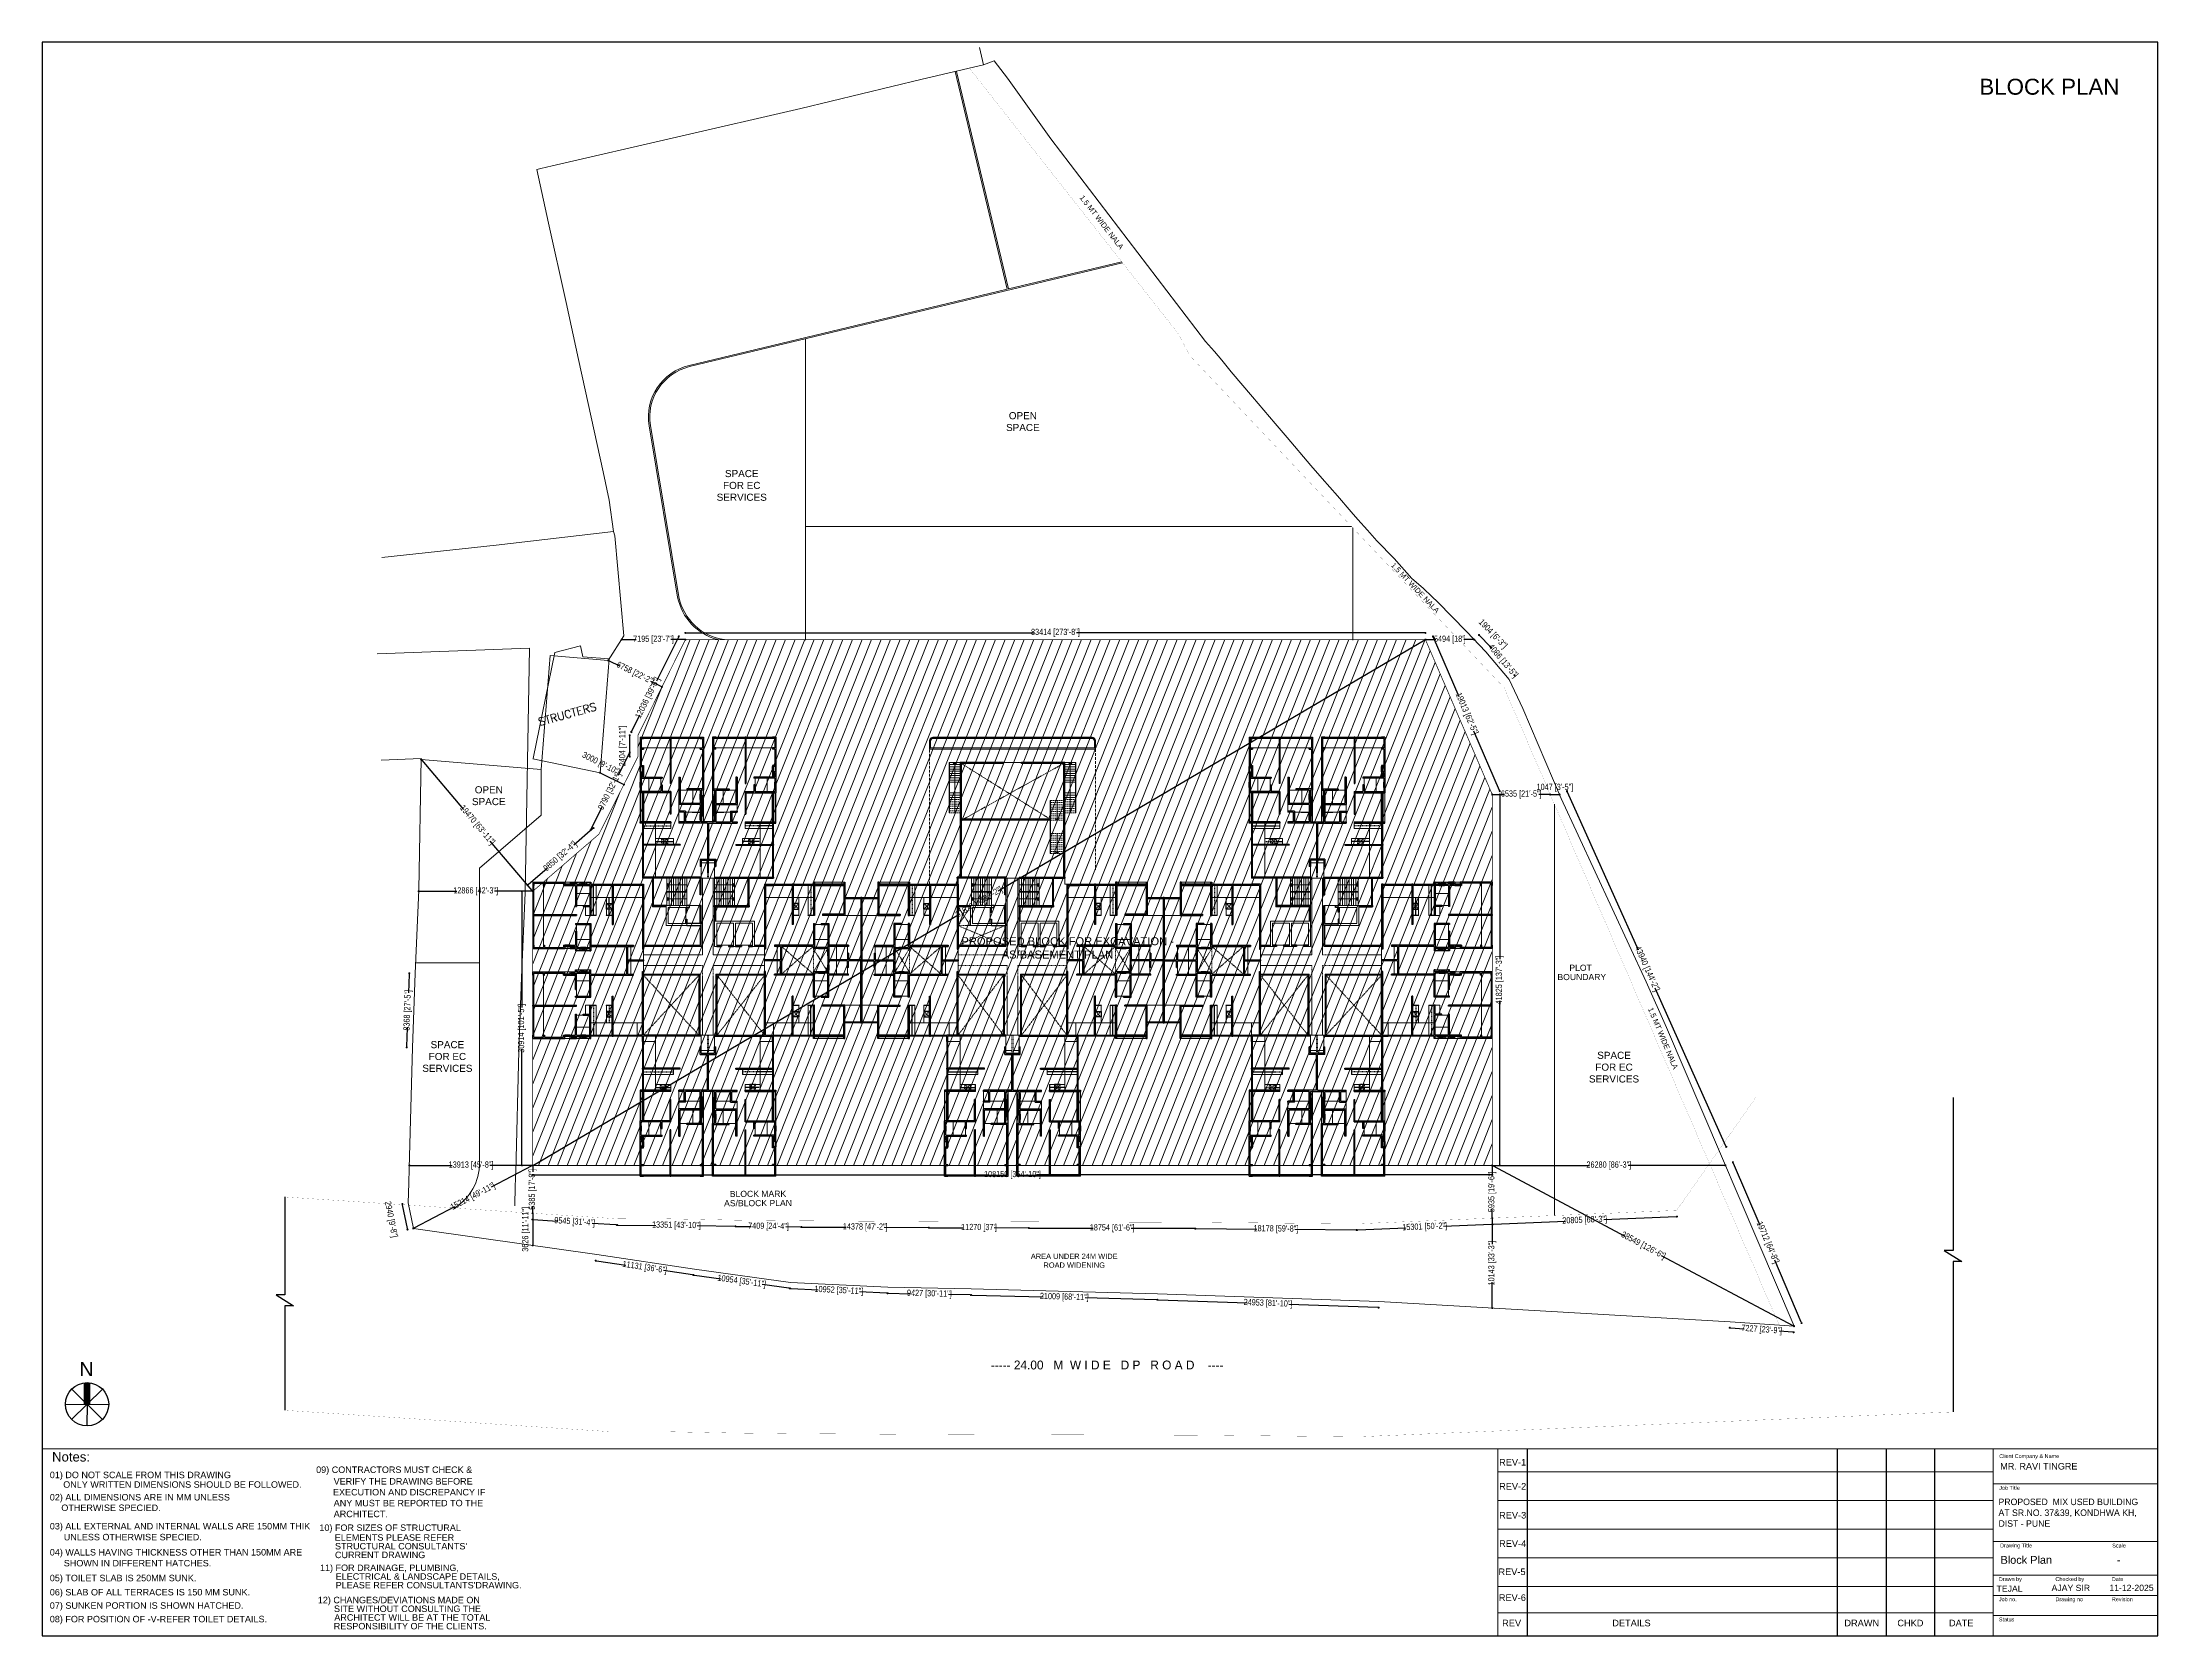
# Model space of a CAD drawing. Header units: inches. Extents: x -1856224 to -1617783, y -9059 to 170583.
import ezdxf

# ---------------------------------------------------------------- set-up
doc = ezdxf.new("R2010")
doc.units = ezdxf.units.IN
doc.header["$MEASUREMENT"] = 0
doc.linetypes.add('DASHED', pattern=[0.75, 0.5, -0.25])
doc.linetypes.add('DASHED2', pattern=[0.375, 0.25, -0.125])
for name, color, linetype, lineweight in [('A03 Roads', 7, 'Continuous', 15), ('C06 Parapet Wall', 39, 'Continuous', 15), ('Compound Wall', 1, 'Continuous', 30), ('F03 Windows', 32, 'Continuous', 35), ('I03 Tile Drop', 250, 'Continuous', 9), ('L02 Handrails & Balustrades', 67, 'Continuous', 15), ('L03 Stairs', 77, 'Continuous', 15), ('M01 Furniture', 14, 'Continuous', 9), ('Proposed D.P. Road', 214, 'Continuous', 30), ('R23 Lifts', 2, 'Continuous', 9), ('S03 Title Block', 7, 'Continuous', 20), ('T01 Dimenstions Scale 01', 106, 'Continuous', 9), ('U03 Notes-General Scale 2', 7, 'Continuous', 20), ('U05 Room Names-Scale 2', 7, 'Continuous', 25), ('Y02 Hatching 02', 193, 'Continuous', 5), ('Z08 Structure above', 250, 'DASHED', 9)]:
    doc.layers.add(name, color=color, linetype=linetype, lineweight=lineweight)
for name, color, linetype in [('C LINE TEXT', 7, 'Continuous'), ('C02 Walls 01', 10, 'Continuous'), ('Structres', 6, 'Continuous')]:
    doc.layers.add(name, color=color, linetype=linetype)
doc.styles.add('ROMANT', font='romant.shx', dxfattribs={"height": 1.9})
doc.styles.add('SANSSERIFBOLD', font='arial.ttf')
doc.styles.add('SWIS721LTCNBT', font='stylu.ttf')
doc.styles.add('vka-arial', font='arial.ttf')
doc.styles.add('vka-romans', font='GOTHIC.TTF', dxfattribs={"width": 0.7})
doc.dimstyles.new('vka-dim0100', dxfattribs={"dimscale": 100, "dimtxt": 1, "dimasz": 0.7, "dimexe": 1.5, "dimexo": 2.5, "dimgap": 1, "dimtad": 0, "dimdec": 0, "dimzin": 0, "dimdsep": 46, "dimtxsty": 'vka-romans', "dimblk": 'vkadot', "dimcen": 1.5, "dimdle": 1.5, "dimse1": 1, "dimse2": 1, "dimclrd": 256, "dimclre": 256, "dimclrt": 7, "dimadec": 1, "dimazin": 0, "dimtfac": 1, "dimtdec": 0, "dimtofl": 0, "dimtmove": 2, "dimatfit": 3, "dimfxl": 1, "dimtolj": 1, "dimtzin": 0, "dimarcsym": 0})

msp = doc.modelspace()

# ---------------------------------------------------------------- texts
at = {"color": 7, "style": 'vka-arial'}
msp.add_text('N', height=1598.9, dxfattribs=at).set_placement((-1852050.3, 20202.5))
at = {"layer": 'C LINE TEXT', "color": 4, "insert": (-1682829.6, 64847.9), "char_height": 693.56, "width": 9308.153, "attachment_point": 8, "rotation": 0.187955, "line_spacing_factor": 0.9, "style": 'SANSSERIFBOLD'}
msp.add_mtext('PLOT\\P BOUNDARY', dxfattribs=at)
at = {"layer": 'C LINE TEXT', "color": 14, "insert": (-1775550.2, 39359), "char_height": 693.562, "width": 9308.153, "attachment_point": 8, "rotation": 0.187955, "line_spacing_factor": 0.9, "style": 'SANSSERIFBOLD'}
msp.add_mtext('BLOCK MARK AS/BLOCK PLAN', dxfattribs=at)
at = {"layer": 'Proposed D.P. Road', "color": 0, "lineweight": -3, "style": 'ROMANT'}
msp.add_text('STRUCTERS', height=893.92, rotation=15.499044, dxfattribs=at).set_placement((-1800167.4, 93499.1, 26318))
at = {"layer": 'S03 Title Block', "style": 'vka-arial'}
for s, height, p in [('BLOCK PLAN', 1800, (-1637886.4, 164673.8, 2265.3)), ('Client Company & Name', 439.841, (-1635645.4, 10970.5)), ('Job Title', 439.84, (-1635645.4, 7389.5)), ('Drawing Title', 439.841, (-1635538.4, 887.8)), ('Scale', 439.84, (-1622907.9, 887.8)), ('Job no.', 439.84, (-1635687.6, -5167.9)), ('Drawn by', 439.84, (-1635687.6, -2892.4)), ('Checked by', 439.84, (-1629311.9, -2892.4)), ('Drawing no', 439.84, (-1629311.9, -5167.9)), ('Date', 439.84, (-1622950.1, -2892.4)), ('Revision', 439.84, (-1622950.1, -5167.9)), ('Status', 439.84, (-1635687.6, -7443.3))]:
    msp.add_text(s, height=height, dxfattribs=at).set_placement(p)
at = {"layer": 'S03 Title Block', "lineweight": -3, "style": 'vka-arial'}
for s, height, p in [('Notes:', 1059.87, (-1855123.9, 10576.8)), ('09) CONTRACTORS MUST CHECK &', 728.664, (-1825356.7, 9290.2)), ('01) DO NOT SCALE FROM THIS DRAWING', 728.664, (-1855379, 8701.6)), ('ONLY WRITTEN DIMENSIONS SHOULD BE FOLLOWED.', 728.664, (-1853866.5, 7621.6)), ('VERIFY THE DRAWING BEFORE', 728.664, (-1823383.2, 7983.9)), ('EXECUTION AND DISCREPANCY IF', 728.664, (-1823459.2, 6756.6)), ('02) ALL DIMENSIONS ARE IN MM UNLESS ', 728.664, (-1855379, 6186.2)), ('OTHERWISE SPECIED.', 728.664, (-1854081.7, 4999.8)), ('ANY MUST BE REPORTED TO THE', 728.664, (-1823377.2, 5529.2)), ('ARCHITECT.', 728.66, (-1823377.2, 4302.3)), ('03) ALL EXTERNAL AND INTERNAL WALLS ARE 150MM THIK', 728.664, (-1855379, 2921.3)), ('UNLESS OTHERWISE SPECIED.', 728.664, (-1853800.3, 1693.4)), ('10) FOR SIZES OF STRUCTURAL', 728.664, (-1824992.5, 2753.3)), ('ELEMENTS PLEASE REFER', 728.664, (-1823260.3, 1649.5)), ('04) WALLS HAVING THICKNESS OTHER THAN 150MM ARE', 728.664, (-1855379, -17)), ("STRUCTURAL CONSULTANTS'", 728.664, (-1823232.5, 667.6)), ('CURRENT DRAWING', 728.664, (-1823234.5, -313.9)), ('05) TOILET SLAB IS 250MM SUNK.', 728.664, (-1855379, -2919)), ('SHOWN IN DIFFERENT HATCHES.', 728.664, (-1853800.3, -1244.9)), ('11) FOR DRAINAGE, PLUMBING,', 728.664, (-1824924.7, -1764.4)), ('ELECTRICAL & LANDSCAPE DETAILS,', 728.664, (-1823155.8, -2745.9)), ('06) SLAB OF ALL TERRACES IS 150 MM SUNK.', 728.664, (-1855379, -4520.1)), ('12) CHANGES/DEVIATIONS MADE ON', 728.664, (-1825168.1, -5401.2)), ("PLEASE REFER CONSULTANTS'DRAWING.", 728.664, (-1823154.2, -3727.4)), ('07) SUNKEN PORTION IS SHOWN HATCHED.', 728.664, (-1855379, -6021.1)), ('08) FOR POSITION OF -V-REFER TOILET DETAILS.', 728.664, (-1855379, -7547.7)), ('ARCHITECT WILL BE AT THE TOTAL', 728.664, (-1823307.9, -7365)), ('SITE WITHOUT CONSULTING THE', 728.664, (-1823345.7, -6383.1)), ('RESPONSIBILITY OF THE CLIENTS.', 728.664, (-1823373.1, -8346.9))]:
    msp.add_text(s, height=height, dxfattribs=at).set_placement(p)
at = {"layer": 'S03 Title Block', "color": 6, "insert": (-1752625.3, 69686.4), "char_height": 900, "width": 30002.521, "attachment_point": 1, "style": 'vka-arial'}
msp.add_mtext('PROPOSED BLOCK FOR EXCAVATION - \\P             AS/BASEMENT PLAN', dxfattribs=at)
at = {"layer": 'S03 Title Block', "attachment_point": 1, "style": 'vka-arial'}
for s, insert, char_height, width in [('MR. RAVI TINGRE', (-1635529.9, 10409), 733.069, 16232.114), ('{\\fCentury Gothic|b0|i0|c0|p34;PROPOSED  MIX USED BUILDING AT SR.NO. 37&39, KONDHWA KH, DIST - PUNE}', (-1635725.8, 6398.1), 733.069, 16232.114), ('Block Plan', (-1635496.2, -70.9), 879.68, 10442.719), ('-', (-1622394.1, -70.9), 879.7, 5237.779), ('TEJAL', (-1635943.8, -3404.1), 698.27, 6523.666), ('AJAY SIR', (-1629742.4, -3319.4), 698.27, 6523.666), ('11-12-2025', (-1623229.2, -3312), 698.27, 6523.666)]:
    msp.add_mtext(s, dxfattribs=dict(at, insert=insert, char_height=char_height, width=width))
at = {"layer": 'S03 Title Block', "style": 'vka-arial'}
for tag, p, s, height in [('REV-1', (-1692013.6, 10127.2), 'A', 742.7), ('REV-2', (-1692013.6, 7414.5), 'A', 742.7), ('REV-3', (-1692013.6, 4154), 'A', 742.7), ('REV-4', (-1692013.6, 954.5), 'A', 742.7), ('REV-5', (-1692088.9, -2224.4), 'A', 742.7), ('REV-6', (-1692050.7, -5136.9), 'A', 742.7), ('REV', (-1691669.2, -7999.9), 'A', 742.7), ('DETAILS', (-1679260, -7999.9), 'Details', 742.67), ('DRAWN', (-1653099.3, -7999.9), 'XX', 742.67), ('CHKD', (-1647127.3, -7999.9), 'XX', 742.67), ('DATE', (-1641309.8, -7999.9), '00/00/07', 742.67)]:
    msp.add_attdef(tag, p, s, height=height, dxfattribs=at)
at = {"layer": 'U03 Notes-General Scale 2', "style": 'vka-arial'}
for rotation, p in [(307.947474, (-1739341.8, 153054)), (313.550292, (-1704252.6, 111575.8)), (292.778747, (-1675257, 61608.6))]:
    msp.add_text('1.5 MT WIDE NALA', height=600, rotation=rotation, dxfattribs=at).set_placement(p)
at = {"layer": 'U05 Room Names-Scale 2', "ltscale": 3000, "attachment_point": 8, "style": 'SWIS721LTCNBT'}
for s, insert, char_height, width in [('{\\fArial|b0|i0|c0|p34;OPEN SPACE }', (-1745698.6, 126743.3), 800, 5931.015), ('{\\fArial|b0|i0|c0|p34;SPACE FOR EC SERVICES}', (-1777384, 118881.6), 800, 5931.015), ('{\\fArial|b0|i0|c0|p34;OPEN SPACE }', (-1805897.1, 84568.2), 800, 5931.015), ('{\\fArial|b0|i0|c0|p34;SPACE FOR EC \\PSERVICES}', (-1810561.3, 54499), 800, 5931.015), ('{\\fArial|b0|i0|c0|p34;SPACE FOR EC \\PSERVICES}', (-1679063, 53298.5), 800, 5931.015), ('{\\fArial|b0|i0|c0|p34;AREA UNDER 24M WIDE ROAD WIDENING} ', (-1739910.6, 32411.7), 600, 10021.27), ('\\pxt0;{\\fCentury Gothic|b0|i0|c0|p34;-----^I24.00   M  W I D E   D P   R O A D    ----}', (-1736199.4, 20946.6), 1000, 49410.61)]:
    msp.add_mtext(s, dxfattribs=dict(at, insert=insert, char_height=char_height, width=width))

# ---------------------------------------------------------------- blocks, each defined once
blk = doc.blocks.new('vkadot')
at = {"layer": 'T01 Dimenstions Scale 01'}
for q in [(-0.9, 0), (0, 0.9), (0.9, 0), (0, -0.9)]:
    blk.add_line((0, 0), q, dxfattribs=at)
blk.add_circle((0, 0), 0.579, dxfattribs=at)
blk = doc.blocks.new('*D1570')
at = {"layer": 'T01 Dimenstions Scale 01', "lineweight": -2, "transparency": 16777216}
for p, q in [((-1692690, 43954), (-1681824, 43954)), ((-1666610, 43954), (-1677476, 43954))]:
    blk.add_line(p, q, dxfattribs=at)
at = {"layer": 'T01 Dimenstions Scale 01', "lineweight": -2, "transparency": 16777216, "xscale": 100, "yscale": 100, "zscale": 100, "rotation": 180}
blk.add_blockref('vkadot', (-1692790, 43954), dxfattribs=at)
at = {"layer": 'T01 Dimenstions Scale 01', "lineweight": -2, "transparency": 16777216, "xscale": 100, "yscale": 100, "zscale": 100}
blk.add_blockref('vkadot', (-1666510, 43954), dxfattribs=at)
at = {"layer": 'T01 Dimenstions Scale 01', "color": 7, "transparency": 16777216, "insert": (-1679650, 43954), "char_height": 700, "attachment_point": 5, "style": 'vka-romans'}
blk.add_mtext('\\A1;26280 [86\'-3"]', dxfattribs=at)
blk = doc.blocks.new('*D1625')
at = {"layer": 'T01 Dimenstions Scale 01', "lineweight": -2, "transparency": 16777216}
for p, q in [((-1800840, 42885), (-1749567, 42885)), ((-1692890, 42885), (-1744162, 42885))]:
    blk.add_line(p, q, dxfattribs=at)
at = {"layer": 'T01 Dimenstions Scale 01', "lineweight": -2, "transparency": 16777216, "xscale": 100, "yscale": 100, "zscale": 100, "rotation": 180}
blk.add_blockref('vkadot', (-1800940, 42885), dxfattribs=at)
at = {"layer": 'T01 Dimenstions Scale 01', "lineweight": -2, "transparency": 16777216, "xscale": 100, "yscale": 100, "zscale": 100}
blk.add_blockref('vkadot', (-1692790, 42885), dxfattribs=at)
at = {"layer": 'T01 Dimenstions Scale 01', "color": 7, "transparency": 16777216, "insert": (-1746865, 42885), "char_height": 700, "attachment_point": 5, "style": 'vka-romans'}
blk.add_mtext('\\A1;108150 [354\'-10"]', dxfattribs=at)
blk = doc.blocks.new('*D1626')
at = {"layer": 'T01 Dimenstions Scale 01', "lineweight": -2, "transparency": 16777216}
for p, q in [((-1802156, 74768), (-1802156, 61773)), ((-1802156, 44054), (-1802156, 57050))]:
    blk.add_line(p, q, dxfattribs=at)
at = {"layer": 'T01 Dimenstions Scale 01', "lineweight": -2, "transparency": 16777216, "xscale": 100, "yscale": 100, "zscale": 100}
for p, rotation in [((-1802156, 74868), 90), ((-1802156, 43954), 270)]:
    blk.add_blockref('vkadot', p, dxfattribs=dict(at, rotation=rotation))
at = {"layer": 'T01 Dimenstions Scale 01', "color": 7, "transparency": 16777216, "insert": (-1802156, 59411), "char_height": 700, "attachment_point": 5, "rotation": 90, "style": 'vka-romans'}
blk.add_mtext('\\A1;30914 [101\'-5"]', dxfattribs=at)
blk = doc.blocks.new('*D1627')
at = {"layer": 'T01 Dimenstions Scale 01', "lineweight": -2, "transparency": 16777216}
for p, q in [((-1794157, 81931), (-1796311, 80071)), ((-1801461, 75625), (-1799306, 77485))]:
    blk.add_line(p, q, dxfattribs=at)
at = {"layer": 'T01 Dimenstions Scale 01', "lineweight": -2, "transparency": 16777216, "xscale": 100, "yscale": 100, "zscale": 100}
for p, rotation in [((-1794081, 81997), 40.80935903358543), ((-1801536, 75559), 220.8093590335854)]:
    blk.add_blockref('vkadot', p, dxfattribs=dict(at, rotation=rotation))
at = {"layer": 'T01 Dimenstions Scale 01', "color": 7, "transparency": 16777216, "insert": (-1797809, 78778), "char_height": 700, "attachment_point": 5, "rotation": 40.80936, "style": 'vka-romans'}
blk.add_mtext('\\A1;9850 [32\'-4"]', dxfattribs=at)
blk = doc.blocks.new('*D1628')
at = {"layer": 'T01 Dimenstions Scale 01', "lineweight": -2, "transparency": 16777216}
for p, q in [((-1790056, 90429), (-1791322, 87912)), ((-1794367, 81862), (-1793101, 84378))]:
    blk.add_line(p, q, dxfattribs=at)
at = {"layer": 'T01 Dimenstions Scale 01', "lineweight": -2, "transparency": 16777216, "xscale": 100, "yscale": 100, "zscale": 100}
for p, rotation in [((-1790011, 90518), 63.28500047398036), ((-1794412, 81773), 243.2850004739804)]:
    blk.add_blockref('vkadot', p, dxfattribs=dict(at, rotation=rotation))
at = {"layer": 'T01 Dimenstions Scale 01', "color": 7, "transparency": 16777216, "insert": (-1792212, 86145), "char_height": 700, "attachment_point": 5, "rotation": 63.285, "style": 'vka-romans'}
blk.add_mtext('\\A1;9790 [32\'-1"]', dxfattribs=at)
blk = doc.blocks.new('*D1629')
at = {"layer": 'T01 Dimenstions Scale 01', "lineweight": -2, "transparency": 16777216}
blk.add_line((-1790011, 90151), (-1790011, 92354), dxfattribs=at)
at = {"layer": 'T01 Dimenstions Scale 01', "lineweight": -2, "transparency": 16777216, "xscale": 100, "yscale": 100, "zscale": 100}
for p, rotation in [((-1790011, 92454), 90), ((-1790011, 90051), 270)]:
    blk.add_blockref('vkadot', p, dxfattribs=dict(at, rotation=rotation))
at = {"layer": 'T01 Dimenstions Scale 01', "color": 7, "transparency": 16777216, "insert": (-1790765, 91253), "char_height": 700, "attachment_point": 5, "rotation": 90, "style": 'vka-romans'}
blk.add_mtext('\\A1;2404 [7\'-11"]', dxfattribs=at)
blk = doc.blocks.new('*D1630')
at = {"layer": 'T01 Dimenstions Scale 01', "lineweight": -2, "transparency": 16777216}
for p, q in [((-1784525, 103517), (-1786976, 98574)), ((-1789784, 92913), (-1788874, 94748))]:
    blk.add_line(p, q, dxfattribs=at)
at = {"layer": 'T01 Dimenstions Scale 01', "lineweight": -2, "transparency": 16777216, "xscale": 100, "yscale": 100, "zscale": 100}
for p, rotation in [((-1784480, 103607), 63.62040018864116), ((-1789828, 92824), 243.6204001886412)]:
    blk.add_blockref('vkadot', p, dxfattribs=dict(at, rotation=rotation))
at = {"layer": 'T01 Dimenstions Scale 01', "color": 7, "transparency": 16777216, "insert": (-1787925, 96661), "char_height": 700, "attachment_point": 5, "rotation": 63.6204, "style": 'vka-romans'}
blk.add_mtext('\\A1;12036 [39\'-6"]', dxfattribs=at)
blk = doc.blocks.new('*D1632')
at = {"layer": 'T01 Dimenstions Scale 01', "lineweight": -2, "transparency": 16777216}
for p, q in [((-1699434, 103511), (-1696554, 96835)), ((-1691982, 86237), (-1694862, 92913))]:
    blk.add_line(p, q, dxfattribs=at)
at = {"layer": 'T01 Dimenstions Scale 01', "lineweight": -2, "transparency": 16777216, "xscale": 100, "yscale": 100, "zscale": 100}
for p, rotation in [((-1699474, 103603), 113.3354511439358), ((-1691942, 86145), 293.3354511439359)]:
    blk.add_blockref('vkadot', p, dxfattribs=dict(at, rotation=rotation))
at = {"layer": 'T01 Dimenstions Scale 01', "color": 7, "transparency": 16777216, "insert": (-1695708, 94874), "char_height": 700, "attachment_point": 5, "rotation": 293.33545, "style": 'vka-romans'}
blk.add_mtext('\\A1;19013 [62\'-5"]', dxfattribs=at)
blk = doc.blocks.new('*D1633')
at = {"layer": 'T01 Dimenstions Scale 01', "lineweight": -2, "transparency": 16777216}
for p, q in [((-1783635, 104004), (-1744390, 104004)), ((-1700421, 104004), (-1739667, 104004))]:
    blk.add_line(p, q, dxfattribs=at)
at = {"layer": 'T01 Dimenstions Scale 01', "lineweight": -2, "transparency": 16777216, "xscale": 100, "yscale": 100, "zscale": 100, "rotation": 180}
blk.add_blockref('vkadot', (-1783735, 104004), dxfattribs=at)
at = {"layer": 'T01 Dimenstions Scale 01', "lineweight": -2, "transparency": 16777216, "xscale": 100, "yscale": 100, "zscale": 100}
blk.add_blockref('vkadot', (-1700321, 104004), dxfattribs=at)
at = {"layer": 'T01 Dimenstions Scale 01', "color": 7, "transparency": 16777216, "insert": (-1742028, 104004), "char_height": 700, "attachment_point": 5, "style": 'vka-romans'}
blk.add_mtext('\\A1;83414 [273\'-8"]', dxfattribs=at)
blk = doc.blocks.new('*D1634')
at = {"layer": 'T01 Dimenstions Scale 01', "lineweight": -2, "transparency": 16777216}
for p, q in [((-1691942, 85679), (-1691942, 67231)), ((-1691942, 44054), (-1691942, 62503))]:
    blk.add_line(p, q, dxfattribs=at)
at = {"layer": 'T01 Dimenstions Scale 01', "lineweight": -2, "transparency": 16777216, "xscale": 100, "yscale": 100, "zscale": 100}
for p, rotation in [((-1691942, 85779), 90), ((-1691942, 43954), 270)]:
    blk.add_blockref('vkadot', p, dxfattribs=dict(at, rotation=rotation))
at = {"layer": 'T01 Dimenstions Scale 01', "color": 7, "transparency": 16777216, "insert": (-1691942, 64867), "char_height": 700, "attachment_point": 5, "rotation": 90, "style": 'vka-romans'}
blk.add_mtext('\\A1;41825 [137\'-3"]', dxfattribs=at)
blk = doc.blocks.new('*D1635')
at = {"layer": 'T01 Dimenstions Scale 01', "lineweight": -2, "transparency": 16777216}
for p, q in [((-1790830, 103237), (-1789303, 103237)), ((-1783835, 103237), (-1785362, 103237))]:
    blk.add_line(p, q, dxfattribs=at)
at = {"layer": 'T01 Dimenstions Scale 01', "lineweight": -2, "transparency": 16777216, "xscale": 100, "yscale": 100, "zscale": 100, "rotation": 180}
blk.add_blockref('vkadot', (-1790930, 103237), dxfattribs=at)
at = {"layer": 'T01 Dimenstions Scale 01', "lineweight": -2, "transparency": 16777216, "xscale": 100, "yscale": 100, "zscale": 100}
blk.add_blockref('vkadot', (-1783735, 103237), dxfattribs=at)
at = {"layer": 'T01 Dimenstions Scale 01', "color": 7, "transparency": 16777216, "insert": (-1787333, 103237), "char_height": 700, "attachment_point": 5, "style": 'vka-romans'}
blk.add_mtext('\\A1;7195 [23\'-7"]', dxfattribs=at)
blk = doc.blocks.new('*D1636')
at = {"layer": 'T01 Dimenstions Scale 01', "lineweight": -2, "transparency": 16777216}
for p, q in [((-1814753, 43954), (-1810032, 43954)), ((-1801040, 43954), (-1805761, 43954))]:
    blk.add_line(p, q, dxfattribs=at)
at = {"layer": 'T01 Dimenstions Scale 01', "lineweight": -2, "transparency": 16777216, "xscale": 100, "yscale": 100, "zscale": 100, "rotation": 180}
blk.add_blockref('vkadot', (-1814853, 43954), dxfattribs=at)
at = {"layer": 'T01 Dimenstions Scale 01', "lineweight": -2, "transparency": 16777216, "xscale": 100, "yscale": 100, "zscale": 100}
blk.add_blockref('vkadot', (-1800940, 43954), dxfattribs=at)
at = {"layer": 'T01 Dimenstions Scale 01', "color": 7, "transparency": 16777216, "insert": (-1807896, 43954), "char_height": 700, "attachment_point": 5, "style": 'vka-romans'}
blk.add_mtext('\\A1;13913 [45\'-8"]', dxfattribs=at)
blk = doc.blocks.new('*D1637')
at = {"layer": 'T01 Dimenstions Scale 01', "lineweight": -2, "transparency": 16777216}
for p, q in [((-1813705, 74868), (-1809508, 74868)), ((-1801040, 74868), (-1805237, 74868))]:
    blk.add_line(p, q, dxfattribs=at)
at = {"layer": 'T01 Dimenstions Scale 01', "lineweight": -2, "transparency": 16777216, "xscale": 100, "yscale": 100, "zscale": 100, "rotation": 180}
blk.add_blockref('vkadot', (-1813805, 74868), dxfattribs=at)
at = {"layer": 'T01 Dimenstions Scale 01', "lineweight": -2, "transparency": 16777216, "xscale": 100, "yscale": 100, "zscale": 100}
blk.add_blockref('vkadot', (-1800940, 74868), dxfattribs=at)
at = {"layer": 'T01 Dimenstions Scale 01', "color": 7, "transparency": 16777216, "insert": (-1807373, 74868), "char_height": 700, "attachment_point": 5, "style": 'vka-romans'}
blk.add_mtext('\\A1;12866 [42\'-3"]', dxfattribs=at)
blk = doc.blocks.new('*D1638')
at = {"layer": 'T01 Dimenstions Scale 01', "lineweight": -2, "transparency": 16777216}
for p, q in [((-1700221, 103237), (-1699148, 103237)), ((-1694927, 103237), (-1696001, 103237))]:
    blk.add_line(p, q, dxfattribs=at)
at = {"layer": 'T01 Dimenstions Scale 01', "lineweight": -2, "transparency": 16777216, "xscale": 100, "yscale": 100, "zscale": 100, "rotation": 180}
blk.add_blockref('vkadot', (-1700321, 103237), dxfattribs=at)
at = {"layer": 'T01 Dimenstions Scale 01', "lineweight": -2, "transparency": 16777216, "xscale": 100, "yscale": 100, "zscale": 100}
blk.add_blockref('vkadot', (-1694827, 103237), dxfattribs=at)
at = {"layer": 'T01 Dimenstions Scale 01', "color": 7, "transparency": 16777216, "insert": (-1697574, 103237), "char_height": 700, "attachment_point": 5, "style": 'vka-romans'}
blk.add_mtext("\\A1;5494 [18']", dxfattribs=at)
blk = doc.blocks.new('*D1639')
at = {"layer": 'T01 Dimenstions Scale 01', "lineweight": -2, "transparency": 16777216}
for p, q in [((-1692690, 85779), (-1691495, 85779)), ((-1686355, 85779), (-1687550, 85779))]:
    blk.add_line(p, q, dxfattribs=at)
at = {"layer": 'T01 Dimenstions Scale 01', "lineweight": -2, "transparency": 16777216, "xscale": 100, "yscale": 100, "zscale": 100, "rotation": 180}
blk.add_blockref('vkadot', (-1692790, 85779), dxfattribs=at)
at = {"layer": 'T01 Dimenstions Scale 01', "lineweight": -2, "transparency": 16777216, "xscale": 100, "yscale": 100, "zscale": 100}
blk.add_blockref('vkadot', (-1686255, 85779), dxfattribs=at)
at = {"layer": 'T01 Dimenstions Scale 01', "color": 7, "transparency": 16777216, "insert": (-1689522, 85779), "char_height": 700, "attachment_point": 5, "style": 'vka-romans'}
blk.add_mtext('\\A1;6535 [21\'-5"]', dxfattribs=at)
blk = doc.blocks.new('*D1640')
at = {"layer": 'T01 Dimenstions Scale 01', "lineweight": -2, "transparency": 16777216}
blk.add_line((-1686155, 85779), (-1685309, 85779), dxfattribs=at)
at = {"layer": 'T01 Dimenstions Scale 01', "lineweight": -2, "transparency": 16777216, "xscale": 100, "yscale": 100, "zscale": 100, "rotation": 180}
blk.add_blockref('vkadot', (-1686255, 85779), dxfattribs=at)
at = {"layer": 'T01 Dimenstions Scale 01', "lineweight": -2, "transparency": 16777216, "xscale": 100, "yscale": 100, "zscale": 100}
blk.add_blockref('vkadot', (-1685209, 85779), dxfattribs=at)
at = {"layer": 'T01 Dimenstions Scale 01', "color": 7, "transparency": 16777216, "insert": (-1685732, 86533), "char_height": 700, "attachment_point": 5, "style": 'vka-romans'}
blk.add_mtext('\\A1;1047 [3\'-5"]', dxfattribs=at)
blk = doc.blocks.new('*D1641')
at = {"layer": 'T01 Dimenstions Scale 01', "lineweight": -2, "transparency": 16777216}
for p, q in [((-1800940, 43854), (-1800940, 43243)), ((-1800940, 38669), (-1800940, 39281))]:
    blk.add_line(p, q, dxfattribs=at)
at = {"layer": 'T01 Dimenstions Scale 01', "lineweight": -2, "transparency": 16777216, "xscale": 100, "yscale": 100, "zscale": 100}
for p, rotation in [((-1800940, 43954), 90), ((-1800940, 38569), 270)]:
    blk.add_blockref('vkadot', p, dxfattribs=dict(at, rotation=rotation))
at = {"layer": 'T01 Dimenstions Scale 01', "color": 7, "transparency": 16777216, "insert": (-1800940, 41262), "char_height": 700, "attachment_point": 5, "rotation": 90, "style": 'vka-romans'}
blk.add_mtext('\\A1;5385 [17\'-8"]', dxfattribs=at)
blk = doc.blocks.new('*D1642')
at = {"layer": 'T01 Dimenstions Scale 01', "lineweight": -2, "transparency": 16777216}
blk.add_line((-1800940, 38469), (-1800940, 35043), dxfattribs=at)
at = {"layer": 'T01 Dimenstions Scale 01', "lineweight": -2, "transparency": 16777216, "xscale": 100, "yscale": 100, "zscale": 100}
for p, rotation in [((-1800940, 38569), 90), ((-1800940, 34943), 270)]:
    blk.add_blockref('vkadot', p, dxfattribs=dict(at, rotation=rotation))
at = {"layer": 'T01 Dimenstions Scale 01', "color": 7, "transparency": 16777216, "insert": (-1801693, 36756), "char_height": 700, "attachment_point": 5, "rotation": 90, "style": 'vka-romans'}
blk.add_mtext('\\A1;3626 [11\'-11"]', dxfattribs=at)
blk = doc.blocks.new('*D1643')
at = {"layer": 'T01 Dimenstions Scale 01', "lineweight": -2, "transparency": 16777216}
for p, q in [((-1692790, 43854), (-1692790, 42968)), ((-1692790, 38120), (-1692790, 39006))]:
    blk.add_line(p, q, dxfattribs=at)
at = {"layer": 'T01 Dimenstions Scale 01', "lineweight": -2, "transparency": 16777216, "xscale": 100, "yscale": 100, "zscale": 100}
for p, rotation in [((-1692790, 43954), 90), ((-1692790, 38020), 270)]:
    blk.add_blockref('vkadot', p, dxfattribs=dict(at, rotation=rotation))
at = {"layer": 'T01 Dimenstions Scale 01', "color": 7, "transparency": 16777216, "insert": (-1692790, 40987), "char_height": 700, "attachment_point": 5, "rotation": 90, "style": 'vka-romans'}
blk.add_mtext('\\A1;5935 [19\'-6"]', dxfattribs=at)
blk = doc.blocks.new('*D1644')
at = {"layer": 'T01 Dimenstions Scale 01', "lineweight": -2, "transparency": 16777216}
for p, q in [((-1692790, 37920), (-1692790, 35084)), ((-1692790, 27977), (-1692790, 30813))]:
    blk.add_line(p, q, dxfattribs=at)
at = {"layer": 'T01 Dimenstions Scale 01', "lineweight": -2, "transparency": 16777216, "xscale": 100, "yscale": 100, "zscale": 100}
for p, rotation in [((-1692790, 38020), 90), ((-1692790, 27877), 270)]:
    blk.add_blockref('vkadot', p, dxfattribs=dict(at, rotation=rotation))
at = {"layer": 'T01 Dimenstions Scale 01', "color": 7, "transparency": 16777216, "insert": (-1692790, 32948), "char_height": 700, "attachment_point": 5, "rotation": 90, "style": 'vka-romans'}
blk.add_mtext('\\A1;10143 [33\'-3"]', dxfattribs=at)
blk = doc.blocks.new('*D1647')
at = {"layer": 'T01 Dimenstions Scale 01', "lineweight": -2, "transparency": 16777216}
for p, q in [((-1800886, 37859), (-1798198, 37682)), ((-1791561, 37247), (-1794249, 37423))]:
    blk.add_line(p, q, dxfattribs=at)
at = {"layer": 'T01 Dimenstions Scale 01', "lineweight": -2, "transparency": 16777216, "xscale": 100, "yscale": 100, "zscale": 100}
for p, rotation in [((-1800986, 37865), 176.2469996127905), ((-1791461, 37240), 356.2469996127905)]:
    blk.add_blockref('vkadot', p, dxfattribs=dict(at, rotation=rotation))
at = {"layer": 'T01 Dimenstions Scale 01', "color": 7, "transparency": 16777216, "insert": (-1796224, 37553), "char_height": 700, "attachment_point": 5, "rotation": 356.247, "style": 'vka-romans'}
blk.add_mtext('\\A1;9545 [31\'-4"]', dxfattribs=at)
blk = doc.blocks.new('*D1648')
at = {"layer": 'T01 Dimenstions Scale 01', "lineweight": -2, "transparency": 16777216}
for p, q in [((-1791323, 37239), (-1787072, 37190)), ((-1778173, 37088), (-1782423, 37137))]:
    blk.add_line(p, q, dxfattribs=at)
at = {"layer": 'T01 Dimenstions Scale 01', "lineweight": -2, "transparency": 16777216, "xscale": 100, "yscale": 100, "zscale": 100}
for p, rotation in [((-1791423, 37240), 179.3427587560923), ((-1778073, 37087), 359.3427587560923)]:
    blk.add_blockref('vkadot', p, dxfattribs=dict(at, rotation=rotation))
at = {"layer": 'T01 Dimenstions Scale 01', "color": 7, "transparency": 16777216, "insert": (-1784748, 37163), "char_height": 700, "attachment_point": 5, "rotation": 359.34276, "style": 'vka-romans'}
blk.add_mtext('\\A1;13351 [43\'-10"]', dxfattribs=at)
blk = doc.blocks.new('*D1649')
at = {"layer": 'T01 Dimenstions Scale 01', "lineweight": -2, "transparency": 16777216}
for p, q in [((-1777972, 37086), (-1776338, 37069)), ((-1770764, 37013), (-1772397, 37030))]:
    blk.add_line(p, q, dxfattribs=at)
at = {"layer": 'T01 Dimenstions Scale 01', "lineweight": -2, "transparency": 16777216, "xscale": 100, "yscale": 100, "zscale": 100}
for p, rotation in [((-1778072, 37087), 179.4226197114017), ((-1770664, 37012), 359.4226197114016)]:
    blk.add_blockref('vkadot', p, dxfattribs=dict(at, rotation=rotation))
at = {"layer": 'T01 Dimenstions Scale 01', "color": 7, "transparency": 16777216, "insert": (-1774368, 37049), "char_height": 700, "attachment_point": 5, "rotation": 359.42262, "style": 'vka-romans'}
blk.add_mtext('\\A1;7409 [24\'-4"]', dxfattribs=at)
blk = doc.blocks.new('*D1650')
at = {"layer": 'T01 Dimenstions Scale 01', "lineweight": -2, "transparency": 16777216}
for p, q in [((-1770560, 37011), (-1765607, 36984)), ((-1756383, 36933), (-1761336, 36960))]:
    blk.add_line(p, q, dxfattribs=at)
at = {"layer": 'T01 Dimenstions Scale 01', "lineweight": -2, "transparency": 16777216, "xscale": 100, "yscale": 100, "zscale": 100}
for p, rotation in [((-1770660, 37012), 179.6835238191345), ((-1756283, 36933), 359.6835238191345)]:
    blk.add_blockref('vkadot', p, dxfattribs=dict(at, rotation=rotation))
at = {"layer": 'T01 Dimenstions Scale 01', "color": 7, "transparency": 16777216, "insert": (-1763471, 36972), "char_height": 700, "attachment_point": 5, "rotation": 359.68352, "style": 'vka-romans'}
blk.add_mtext('\\A1;14378 [47\'-2"]', dxfattribs=at)
blk = doc.blocks.new('*D1651')
at = {"layer": 'T01 Dimenstions Scale 01', "lineweight": -2, "transparency": 16777216}
for p, q in [((-1756181, 36932), (-1752374, 36919)), ((-1745111, 36895), (-1748918, 36908))]:
    blk.add_line(p, q, dxfattribs=at)
at = {"layer": 'T01 Dimenstions Scale 01', "lineweight": -2, "transparency": 16777216, "xscale": 100, "yscale": 100, "zscale": 100}
for p, rotation in [((-1756281, 36933), 179.8070033412816), ((-1745011, 36895), 359.8070033412816)]:
    blk.add_blockref('vkadot', p, dxfattribs=dict(at, rotation=rotation))
at = {"layer": 'T01 Dimenstions Scale 01', "color": 7, "transparency": 16777216, "insert": (-1750646, 36914), "char_height": 700, "attachment_point": 5, "rotation": 359.807, "style": 'vka-romans'}
blk.add_mtext("\\A1;11270 [37']", dxfattribs=at)
blk = doc.blocks.new('*D1652')
at = {"layer": 'T01 Dimenstions Scale 01', "lineweight": -2, "transparency": 16777216}
for p, q in [((-1744911, 36894), (-1737769, 36875)), ((-1726357, 36844), (-1733498, 36863))]:
    blk.add_line(p, q, dxfattribs=at)
at = {"layer": 'T01 Dimenstions Scale 01', "lineweight": -2, "transparency": 16777216, "xscale": 100, "yscale": 100, "zscale": 100}
for p, rotation in [((-1745011, 36895), 179.8440362318272), ((-1726257, 36844), 359.8440362318272)]:
    blk.add_blockref('vkadot', p, dxfattribs=dict(at, rotation=rotation))
at = {"layer": 'T01 Dimenstions Scale 01', "color": 7, "transparency": 16777216, "insert": (-1735634, 36869), "char_height": 700, "attachment_point": 5, "rotation": 359.84404, "style": 'vka-romans'}
blk.add_mtext('\\A1;18754 [61\'-6"]', dxfattribs=at)
blk = doc.blocks.new('*D1653')
at = {"layer": 'T01 Dimenstions Scale 01', "lineweight": -2, "transparency": 16777216}
for p, q in [((-1726161, 36843), (-1719308, 36780)), ((-1708184, 36678), (-1715037, 36741))]:
    blk.add_line(p, q, dxfattribs=at)
at = {"layer": 'T01 Dimenstions Scale 01', "lineweight": -2, "transparency": 16777216, "xscale": 100, "yscale": 100, "zscale": 100}
for p, rotation in [((-1726261, 36844), 179.4743935257304), ((-1708084, 36677), 359.4743935257304)]:
    blk.add_blockref('vkadot', p, dxfattribs=dict(at, rotation=rotation))
at = {"layer": 'T01 Dimenstions Scale 01', "color": 7, "transparency": 16777216, "insert": (-1717173, 36760), "char_height": 700, "attachment_point": 5, "rotation": 359.47439, "style": 'vka-romans'}
blk.add_mtext('\\A1;18178 [59\'-8"]', dxfattribs=at)
blk = doc.blocks.new('*D1654')
at = {"layer": 'T01 Dimenstions Scale 01', "lineweight": -2, "transparency": 16777216}
for p, q in [((-1707948, 36683), (-1702538, 36908)), ((-1692860, 37312), (-1698270, 37087))]:
    blk.add_line(p, q, dxfattribs=at)
at = {"layer": 'T01 Dimenstions Scale 01', "lineweight": -2, "transparency": 16777216, "xscale": 100, "yscale": 100, "zscale": 100}
for p, rotation in [((-1708048, 36678), 182.3906633991574), ((-1692760, 37317), 2.390663399157416)]:
    blk.add_blockref('vkadot', p, dxfattribs=dict(at, rotation=rotation))
at = {"layer": 'T01 Dimenstions Scale 01', "color": 7, "transparency": 16777216, "insert": (-1700404, 36997), "char_height": 700, "attachment_point": 5, "rotation": 2.39066, "style": 'vka-romans'}
blk.add_mtext('\\A1;15301 [50\'-2"]', dxfattribs=at)
blk = doc.blocks.new('*D1655')
at = {"layer": 'T01 Dimenstions Scale 01', "lineweight": -2, "transparency": 16777216}
for p, q in [((-1672073, 38180), (-1680195, 37841)), ((-1692660, 37321), (-1684539, 37660))]:
    blk.add_line(p, q, dxfattribs=at)
at = {"layer": 'T01 Dimenstions Scale 01', "lineweight": -2, "transparency": 16777216, "xscale": 100, "yscale": 100, "zscale": 100}
for p, rotation in [((-1671973, 38184), 2.390663399075625), ((-1692760, 37317), 182.3906633990756)]:
    blk.add_blockref('vkadot', p, dxfattribs=dict(at, rotation=rotation))
at = {"layer": 'T01 Dimenstions Scale 01', "color": 7, "transparency": 16777216, "insert": (-1682367, 37751), "char_height": 700, "attachment_point": 5, "rotation": 2.39066, "style": 'vka-romans'}
blk.add_mtext('\\A1;20805 [68\'-3"]', dxfattribs=at)
blk = doc.blocks.new('*D1659')
at = {"layer": 'T01 Dimenstions Scale 01', "lineweight": -2, "transparency": 16777216}
for p, q in [((-1793739, 33217), (-1790445, 32727)), ((-1782926, 31611), (-1786220, 32100))]:
    blk.add_line(p, q, dxfattribs=at)
at = {"layer": 'T01 Dimenstions Scale 01', "lineweight": -2, "transparency": 16777216, "xscale": 100, "yscale": 100, "zscale": 100}
for p, rotation in [((-1793838, 33231), 171.552233852157), ((-1782827, 31596), 351.552233852157)]:
    blk.add_blockref('vkadot', p, dxfattribs=dict(at, rotation=rotation))
at = {"layer": 'T01 Dimenstions Scale 01', "color": 7, "transparency": 16777216, "insert": (-1788333, 32414), "char_height": 700, "attachment_point": 5, "rotation": 351.55223, "style": 'vka-romans'}
blk.add_mtext('\\A1;11131 [36\'-6"]', dxfattribs=at)
blk = doc.blocks.new('*D1660')
at = {"layer": 'T01 Dimenstions Scale 01', "lineweight": -2, "transparency": 16777216}
for p, q in [((-1782722, 31581), (-1779698, 31162)), ((-1772069, 30105), (-1775093, 30524))]:
    blk.add_line(p, q, dxfattribs=at)
at = {"layer": 'T01 Dimenstions Scale 01', "lineweight": -2, "transparency": 16777216, "xscale": 100, "yscale": 100, "zscale": 100}
for p, rotation in [((-1782821, 31595), 172.107464960081), ((-1771970, 30091), 352.1074649600811)]:
    blk.add_blockref('vkadot', p, dxfattribs=dict(at, rotation=rotation))
at = {"layer": 'T01 Dimenstions Scale 01', "color": 7, "transparency": 16777216, "insert": (-1777396, 30843), "char_height": 700, "attachment_point": 5, "rotation": 352.10746, "style": 'vka-romans'}
blk.add_mtext('\\A1;10954 [35\'-11"]', dxfattribs=at)
blk = doc.blocks.new('*D1661')
at = {"layer": 'T01 Dimenstions Scale 01', "lineweight": -2, "transparency": 16777216}
for p, q in [((-1771809, 30083), (-1768762, 29934)), ((-1761070, 29559), (-1764118, 29707))]:
    blk.add_line(p, q, dxfattribs=at)
at = {"layer": 'T01 Dimenstions Scale 01', "lineweight": -2, "transparency": 16777216, "xscale": 100, "yscale": 100, "zscale": 100}
for p, rotation in [((-1771909, 30088), 177.2030657811364), ((-1760970, 29554), 357.2030657811364)]:
    blk.add_blockref('vkadot', p, dxfattribs=dict(at, rotation=rotation))
at = {"layer": 'T01 Dimenstions Scale 01', "color": 7, "transparency": 16777216, "insert": (-1766440, 29821), "char_height": 700, "attachment_point": 5, "rotation": 357.20307, "style": 'vka-romans'}
blk.add_mtext('\\A1;10952 [35\'-11"]', dxfattribs=at)
blk = doc.blocks.new('*D1662')
at = {"layer": 'T01 Dimenstions Scale 01', "lineweight": -2, "transparency": 16777216}
for p, q in [((-1760852, 29555), (-1758406, 29502)), ((-1751627, 29354), (-1754073, 29407))]:
    blk.add_line(p, q, dxfattribs=at)
at = {"layer": 'T01 Dimenstions Scale 01', "lineweight": -2, "transparency": 16777216, "xscale": 100, "yscale": 100, "zscale": 100}
for p, rotation in [((-1760952, 29557), 178.7479882596267), ((-1751527, 29351), 358.7479882596267)]:
    blk.add_blockref('vkadot', p, dxfattribs=dict(at, rotation=rotation))
at = {"layer": 'T01 Dimenstions Scale 01', "color": 7, "transparency": 16777216, "insert": (-1756239, 29454), "char_height": 700, "attachment_point": 5, "rotation": 358.74799, "style": 'vka-romans'}
blk.add_mtext('\\A1;9427 [30\'-11"]', dxfattribs=at)
blk = doc.blocks.new('*D1663')
at = {"layer": 'T01 Dimenstions Scale 01', "lineweight": -2, "transparency": 16777216}
for p, q in [((-1751430, 29349), (-1743391, 29141)), ((-1730628, 28812), (-1738667, 29019))]:
    blk.add_line(p, q, dxfattribs=at)
at = {"layer": 'T01 Dimenstions Scale 01', "lineweight": -2, "transparency": 16777216, "xscale": 100, "yscale": 100, "zscale": 100}
for p, rotation in [((-1751530, 29352), 178.5200298675273), ((-1730528, 28809), 358.5200298675272)]:
    blk.add_blockref('vkadot', p, dxfattribs=dict(at, rotation=rotation))
at = {"layer": 'T01 Dimenstions Scale 01', "color": 7, "transparency": 16777216, "insert": (-1741029, 29080), "char_height": 700, "attachment_point": 5, "rotation": 358.52003, "style": 'vka-romans'}
blk.add_mtext('\\A1;21009 [68\'-11"]', dxfattribs=at)
blk = doc.blocks.new('*D1664')
at = {"layer": 'T01 Dimenstions Scale 01', "lineweight": -2, "transparency": 16777216}
for p, q in [((-1730435, 28806), (-1720428, 28451)), ((-1705697, 27928), (-1715705, 28283))]:
    blk.add_line(p, q, dxfattribs=at)
at = {"layer": 'T01 Dimenstions Scale 01', "lineweight": -2, "transparency": 16777216, "xscale": 100, "yscale": 100, "zscale": 100}
for p, rotation in [((-1730535, 28809), 177.9688658083893), ((-1705597, 27925), 357.9688658083894)]:
    blk.add_blockref('vkadot', p, dxfattribs=dict(at, rotation=rotation))
at = {"layer": 'T01 Dimenstions Scale 01', "color": 7, "transparency": 16777216, "insert": (-1718066, 28367), "char_height": 700, "attachment_point": 5, "rotation": 357.96887, "style": 'vka-romans'}
blk.add_mtext('\\A1;24953 [81\'-10"]', dxfattribs=at)
blk = doc.blocks.new('*D1667')
at = {"layer": 'T01 Dimenstions Scale 01', "lineweight": -2, "transparency": 16777216}
for p, q in [((-1665927, 25655), (-1664388, 25544)), ((-1658918, 25151), (-1660457, 25262))]:
    blk.add_line(p, q, dxfattribs=at)
at = {"layer": 'T01 Dimenstions Scale 01', "lineweight": -2, "transparency": 16777216, "xscale": 100, "yscale": 100, "zscale": 100}
for p, rotation in [((-1666027, 25662), 175.8932164430728), ((-1658819, 25144), 355.8932164430728)]:
    blk.add_blockref('vkadot', p, dxfattribs=dict(at, rotation=rotation))
at = {"layer": 'T01 Dimenstions Scale 01', "color": 7, "transparency": 16777216, "insert": (-1662423, 25403), "char_height": 700, "attachment_point": 5, "rotation": 355.89322, "style": 'vka-romans'}
blk.add_mtext('\\A1;7227 [23\'-9"]', dxfattribs=at)
blk = doc.blocks.new('*D1668')
at = {"layer": 'T01 Dimenstions Scale 01', "lineweight": -2, "transparency": 16777216}
blk.add_line((-1815078, 36836), (-1815607, 39525), dxfattribs=at)
at = {"layer": 'T01 Dimenstions Scale 01', "lineweight": -2, "transparency": 16777216, "xscale": 100, "yscale": 100, "zscale": 100}
for p, rotation in [((-1815627, 39623), 101.1287419372108), ((-1815059, 36738), 281.1287419372108)]:
    blk.add_blockref('vkadot', p, dxfattribs=dict(at, rotation=rotation))
at = {"layer": 'T01 Dimenstions Scale 01', "color": 7, "transparency": 16777216, "insert": (-1816972, 37860), "char_height": 700, "attachment_point": 5, "rotation": 281.12874, "style": 'vka-romans'}
blk.add_mtext('\\A1;2940 [9\'-8"]', dxfattribs=at)
blk = doc.blocks.new('*D1671')
at = {"layer": 'T01 Dimenstions Scale 01', "lineweight": -2, "transparency": 16777216}
for p, q in [((-1814866, 65527), (-1814937, 63428)), ((-1815142, 57364), (-1815071, 59463))]:
    blk.add_line(p, q, dxfattribs=at)
at = {"layer": 'T01 Dimenstions Scale 01', "lineweight": -2, "transparency": 16777216, "xscale": 100, "yscale": 100, "zscale": 100}
for p, rotation in [((-1814862, 65627), 88.0580143718342), ((-1815146, 57264), 268.0580143718342)]:
    blk.add_blockref('vkadot', p, dxfattribs=dict(at, rotation=rotation))
at = {"layer": 'T01 Dimenstions Scale 01', "color": 7, "transparency": 16777216, "insert": (-1815004, 61446), "char_height": 700, "attachment_point": 5, "rotation": 88.05801, "style": 'vka-romans'}
blk.add_mtext('\\A1;8368 [27\'-5"]', dxfattribs=at)
blk = doc.blocks.new('*D1675')
at = {"layer": 'T01 Dimenstions Scale 01', "lineweight": -2, "transparency": 16777216}
blk.add_line((-1793265, 88193), (-1790764, 86935), dxfattribs=at)
at = {"layer": 'T01 Dimenstions Scale 01', "lineweight": -2, "transparency": 16777216, "xscale": 100, "yscale": 100, "zscale": 100}
for p, rotation in [((-1793354, 88238), 153.2850004739763), ((-1790674, 86890), 333.2850004739764)]:
    blk.add_blockref('vkadot', p, dxfattribs=dict(at, rotation=rotation))
at = {"layer": 'T01 Dimenstions Scale 01', "color": 7, "transparency": 16777216, "insert": (-1793276, 89208), "char_height": 700, "attachment_point": 5, "rotation": 333.285, "style": 'vka-romans'}
blk.add_mtext('\\A1;3000 [9\'-10"]', dxfattribs=at)
blk = doc.blocks.new('*D1676')
at = {"layer": 'T01 Dimenstions Scale 01', "lineweight": -2, "transparency": 16777216}
for p, q in [((-1792347, 100859), (-1791176, 100278)), ((-1786472, 97945), (-1787643, 98526))]:
    blk.add_line(p, q, dxfattribs=at)
at = {"layer": 'T01 Dimenstions Scale 01', "lineweight": -2, "transparency": 16777216, "xscale": 100, "yscale": 100, "zscale": 100}
for p, rotation in [((-1792437, 100904), 153.6204001886409), ((-1786382, 97901), 333.6204001886409)]:
    blk.add_blockref('vkadot', p, dxfattribs=dict(at, rotation=rotation))
at = {"layer": 'T01 Dimenstions Scale 01', "color": 7, "transparency": 16777216, "insert": (-1789409, 99402), "char_height": 700, "attachment_point": 5, "rotation": 333.6204, "style": 'vka-romans'}
blk.add_mtext('\\A1;6758 [22\'-2"]', dxfattribs=at)
blk = doc.blocks.new('*D1677')
at = {"layer": 'T01 Dimenstions Scale 01', "lineweight": -2, "transparency": 16777216}
for p, q in [((-1700407, 103186), (-1748465, 74872)), ((-1800854, 44005), (-1752796, 72320))]:
    blk.add_line(p, q, dxfattribs=at)
at = {"layer": 'T01 Dimenstions Scale 01', "lineweight": -2, "transparency": 16777216, "xscale": 100, "yscale": 100, "zscale": 100}
for p, rotation in [((-1700321, 103237), 30.50586545729002), ((-1800940, 43954), 210.5058654572901)]:
    blk.add_blockref('vkadot', p, dxfattribs=dict(at, rotation=rotation))
at = {"layer": 'T01 Dimenstions Scale 01', "color": 7, "transparency": 16777216, "insert": (-1750630, 73596), "char_height": 700, "attachment_point": 5, "rotation": 30.50587, "style": 'vka-romans'}
blk.add_mtext('\\A1;116784 [383\'-2"]', dxfattribs=at)
blk = doc.blocks.new('rgr')
at = {"layer": 'C02 Walls 01', "color": 250}
for p, q in [((-2218278, 805261), (-2217903, 805261)), ((-2218278, 805261), (-2218278, 801961)), ((-2218153, 805136), (-2217903, 805136)), ((-2218153, 805136), (-2218153, 804061)), ((-2218153, 804061), (-2217903, 804061)), ((-2218153, 803936), (-2217903, 803936)), ((-2218153, 803936), (-2218153, 802086)), ((-2217903, 805261), (-2217903, 805136)), ((-2217903, 804061), (-2217903, 803936)), ((-2214903, 805261), (-2214903, 800036)), ((-2214903, 805261), (-2214803, 805261)), ((-2214803, 805261), (-2214803, 800036)), ((-2211503, 805261), (-2211128, 805261)), ((-2211503, 805136), (-2211503, 805261)), ((-2211503, 805136), (-2211253, 805136)), ((-2211503, 804061), (-2211253, 804061)), ((-2211503, 803936), (-2211503, 804061)), ((-2211503, 803936), (-2211253, 803936)), ((-2211253, 805136), (-2211253, 804061)), ((-2211253, 803936), (-2211253, 799436)), ((-2211128, 805261), (-2211128, 799311)), ((-2209753, 805261), (-2210128, 805261)), ((-2210128, 805261), (-2210128, 799311)), ((-2209753, 805136), (-2210003, 805136)), ((-2210003, 805136), (-2210003, 804061)), ((-2209753, 804061), (-2210003, 804061)), ((-2209753, 803936), (-2210003, 803936)), ((-2210003, 803936), (-2210003, 799436)), ((-2209753, 805136), (-2209753, 805261)), ((-2209753, 803936), (-2209753, 804061)), ((-2206453, 805261), (-2206453, 800036)), ((-2206353, 805261), (-2206453, 805261)), ((-2206353, 805261), (-2206353, 800036)), ((-2202978, 805261), (-2203353, 805261)), ((-2203353, 805261), (-2203353, 805136)), ((-2203103, 805136), (-2203353, 805136)), ((-2203103, 804061), (-2203353, 804061)), ((-2203353, 804061), (-2203353, 803936)), ((-2203103, 803936), (-2203353, 803936)), ((-2203103, 805136), (-2203103, 804061)), ((-2203103, 803936), (-2203103, 802086)), ((-2202978, 805261), (-2202978, 801961)), ((-2149628, 805261), (-2149253, 805261)), ((-2149628, 805261), (-2149628, 801961)), ((-2149503, 805136), (-2149253, 805136)), ((-2149503, 805136), (-2149503, 804061)), ((-2149503, 804061), (-2149253, 804061)), ((-2149503, 803936), (-2149253, 803936)), ((-2149503, 803936), (-2149503, 802086)), ((-2149253, 805261), (-2149253, 805136)), ((-2149253, 804061), (-2149253, 803936)), ((-2146253, 805261), (-2146253, 800036)), ((-2146253, 805261), (-2146153, 805261)), ((-2146153, 805261), (-2146153, 800036)), ((-2142853, 805261), (-2142478, 805261)), ((-2142853, 805136), (-2142853, 805261)), ((-2142853, 805136), (-2142603, 805136)), ((-2142853, 804061), (-2142603, 804061)), ((-2142853, 803936), (-2142853, 804061)), ((-2142853, 803936), (-2142603, 803936)), ((-2142603, 805136), (-2142603, 804061)), ((-2142603, 803936), (-2142603, 799436)), ((-2142478, 805261), (-2142478, 799311)), ((-2141103, 805261), (-2141478, 805261)), ((-2141478, 805261), (-2141478, 799311)), ((-2141103, 805136), (-2141353, 805136)), ((-2141353, 805136), (-2141353, 804061)), ((-2141103, 804061), (-2141353, 804061)), ((-2141103, 803936), (-2141353, 803936)), ((-2141353, 803936), (-2141353, 799436)), ((-2141103, 805136), (-2141103, 805261)), ((-2141103, 803936), (-2141103, 804061)), ((-2137803, 805261), (-2137803, 800036)), ((-2137703, 805261), (-2137803, 805261)), ((-2137703, 805261), (-2137703, 800036)), ((-2134328, 805261), (-2134703, 805261)), ((-2134703, 805261), (-2134703, 805136)), ((-2134453, 805136), (-2134703, 805136)), ((-2134453, 804061), (-2134703, 804061)), ((-2134703, 804061), (-2134703, 803936)), ((-2134453, 803936), (-2134703, 803936)), ((-2134453, 805136), (-2134453, 804061)), ((-2134453, 803936), (-2134453, 802086)), ((-2134328, 805261), (-2134328, 801961)), ((-2218278, 801961), (-2217903, 801961)), ((-2218278, 801361), (-2217903, 801361)), ((-2218278, 801361), (-2218278, 800186)), ((-2218153, 802086), (-2217903, 802086)), ((-2218153, 801236), (-2218028, 801236)), ((-2218153, 801236), (-2218153, 800761)), ((-2218028, 801236), (-2218028, 800761)), ((-2217903, 802086), (-2217903, 801961)), ((-2217903, 801361), (-2217903, 800761)), ((-2203103, 802086), (-2203353, 802086)), ((-2203353, 802086), (-2203353, 801961)), ((-2202978, 801961), (-2203353, 801961)), ((-2202978, 801361), (-2203353, 801361)), ((-2203353, 801361), (-2203353, 800761)), ((-2203103, 801236), (-2203228, 801236)), ((-2203228, 801236), (-2203228, 800761)), ((-2203103, 801236), (-2203103, 800761)), ((-2202978, 801361), (-2202978, 800186)), ((-2149628, 801961), (-2149253, 801961)), ((-2149628, 801361), (-2149253, 801361)), ((-2149628, 801361), (-2149628, 800186)), ((-2149503, 802086), (-2149253, 802086)), ((-2149503, 801236), (-2149378, 801236)), ((-2149503, 801236), (-2149503, 800761)), ((-2149378, 801236), (-2149378, 800761)), ((-2149253, 802086), (-2149253, 801961)), ((-2149253, 801361), (-2149253, 800761)), ((-2134453, 802086), (-2134703, 802086)), ((-2134703, 802086), (-2134703, 801961)), ((-2134328, 801961), (-2134703, 801961)), ((-2134328, 801361), (-2134703, 801361)), ((-2134703, 801361), (-2134703, 800761)), ((-2134453, 801236), (-2134578, 801236)), ((-2134578, 801236), (-2134578, 800761)), ((-2134453, 801236), (-2134453, 800761)), ((-2134328, 801361), (-2134328, 800186)), ((-2218278, 800186), (-2218153, 800186)), ((-2218278, 799586), (-2218278, 799011)), ((-2218278, 799586), (-2218153, 799586)), ((-2214903, 799011), (-2218278, 799011)), ((-2218153, 800761), (-2218028, 800761)), ((-2218153, 800636), (-2215803, 800636)), ((-2218153, 800636), (-2218153, 800186)), ((-2218153, 799586), (-2218153, 799136)), ((-2215928, 799136), (-2218153, 799136)), ((-2217903, 800761), (-2215803, 800761)), ((-2215928, 799886), (-2215803, 799886)), ((-2215928, 799886), (-2215928, 799136)), ((-2215803, 800761), (-2215803, 800636)), ((-2215803, 799886), (-2215803, 799136)), ((-2214803, 799136), (-2215803, 799136)), ((-2214803, 800036), (-2214903, 800036)), ((-2214903, 799011), (-2214903, 796611)), ((-2214803, 799136), (-2214803, 796611)), ((-2213903, 800761), (-2213903, 797686)), ((-2213903, 800761), (-2213778, 800761)), ((-2213778, 800761), (-2213778, 797811)), ((-2211253, 799436), (-2213028, 799436)), ((-2213028, 799436), (-2213028, 799311)), ((-2211503, 799311), (-2213028, 799311)), ((-2211503, 799311), (-2211503, 798861)), ((-2211503, 798861), (-2211378, 798861)), ((-2211378, 799311), (-2211378, 798861)), ((-2211128, 799311), (-2211378, 799311)), ((-2210128, 799311), (-2209878, 799311)), ((-2210003, 799436), (-2208228, 799436)), ((-2209878, 799311), (-2209878, 798861)), ((-2209753, 798861), (-2209878, 798861)), ((-2209753, 799311), (-2209753, 798861)), ((-2209753, 799311), (-2208228, 799311)), ((-2208228, 799436), (-2208228, 799311)), ((-2207478, 800761), (-2207478, 797811)), ((-2207353, 800761), (-2207478, 800761)), ((-2207353, 800761), (-2207353, 797686)), ((-2206453, 800036), (-2206353, 800036)), ((-2206453, 799136), (-2205453, 799136)), ((-2206453, 799136), (-2206453, 796611)), ((-2206353, 799011), (-2202978, 799011)), ((-2206353, 799011), (-2206353, 796611)), ((-2203353, 800761), (-2205453, 800761)), ((-2205453, 800761), (-2205453, 800636)), ((-2203103, 800636), (-2205453, 800636)), ((-2205328, 799886), (-2205453, 799886)), ((-2205453, 799886), (-2205453, 799136)), ((-2205328, 799886), (-2205328, 799136)), ((-2205328, 799136), (-2203103, 799136)), ((-2203103, 800761), (-2203228, 800761)), ((-2203103, 800636), (-2203103, 800186)), ((-2202978, 800186), (-2203103, 800186)), ((-2203103, 799586), (-2203103, 799136)), ((-2202978, 799586), (-2203103, 799586)), ((-2202978, 799586), (-2202978, 799011)), ((-2149628, 800186), (-2149503, 800186)), ((-2149628, 799586), (-2149628, 799011)), ((-2149628, 799586), (-2149503, 799586)), ((-2146253, 799011), (-2149628, 799011)), ((-2149503, 800761), (-2149378, 800761)), ((-2149503, 800636), (-2147153, 800636)), ((-2149503, 800636), (-2149503, 800186)), ((-2149503, 799586), (-2149503, 799136)), ((-2147278, 799136), (-2149503, 799136)), ((-2149253, 800761), (-2147153, 800761)), ((-2147278, 799886), (-2147153, 799886)), ((-2147278, 799886), (-2147278, 799136)), ((-2147153, 800761), (-2147153, 800636)), ((-2147153, 799886), (-2147153, 799136)), ((-2146153, 799136), (-2147153, 799136)), ((-2146153, 800036), (-2146253, 800036)), ((-2146253, 799011), (-2146253, 796611)), ((-2146153, 799136), (-2146153, 796611)), ((-2145253, 800761), (-2145253, 797686)), ((-2145253, 800761), (-2145128, 800761)), ((-2145128, 800761), (-2145128, 797811)), ((-2142603, 799436), (-2144378, 799436)), ((-2144378, 799436), (-2144378, 799311)), ((-2142853, 799311), (-2144378, 799311)), ((-2142853, 799311), (-2142853, 798861)), ((-2142853, 798861), (-2142728, 798861)), ((-2142728, 799311), (-2142728, 798861)), ((-2142478, 799311), (-2142728, 799311)), ((-2141478, 799311), (-2141228, 799311)), ((-2141353, 799436), (-2139578, 799436)), ((-2141228, 799311), (-2141228, 798861)), ((-2141103, 798861), (-2141228, 798861)), ((-2141103, 799311), (-2141103, 798861)), ((-2141103, 799311), (-2139578, 799311)), ((-2139578, 799436), (-2139578, 799311)), ((-2138828, 800761), (-2138828, 797811)), ((-2138703, 800761), (-2138828, 800761)), ((-2138703, 800761), (-2138703, 797686)), ((-2137803, 800036), (-2137703, 800036)), ((-2137803, 799136), (-2136803, 799136)), ((-2137803, 799136), (-2137803, 796611)), ((-2137703, 799011), (-2134328, 799011)), ((-2137703, 799011), (-2137703, 796611)), ((-2134703, 800761), (-2136803, 800761)), ((-2136803, 800761), (-2136803, 800636)), ((-2134453, 800636), (-2136803, 800636)), ((-2136678, 799886), (-2136803, 799886)), ((-2136803, 799886), (-2136803, 799136)), ((-2136678, 799886), (-2136678, 799136)), ((-2136678, 799136), (-2134453, 799136)), ((-2134453, 800761), (-2134578, 800761)), ((-2134453, 800636), (-2134453, 800186)), ((-2134328, 800186), (-2134453, 800186)), ((-2134453, 799586), (-2134453, 799136)), ((-2134328, 799586), (-2134453, 799586)), ((-2134328, 799586), (-2134328, 799011)), ((-2214803, 796611), (-2214903, 796611)), ((-2211503, 797686), (-2213903, 797686)), ((-2213178, 796936), (-2213903, 796936)), ((-2213903, 796936), (-2213903, 796811)), ((-2213303, 796811), (-2213903, 796811)), ((-2211503, 797811), (-2213778, 797811)), ((-2213303, 796811), (-2213303, 795711)), ((-2213178, 796936), (-2213178, 795711)), ((-2211503, 798261), (-2211503, 797811)), ((-2211503, 798261), (-2211378, 798261)), ((-2211503, 797686), (-2211503, 796561)), ((-2211503, 796561), (-2211378, 796561)), ((-2211378, 798261), (-2211378, 796561)), ((-2209878, 798261), (-2209878, 796561)), ((-2209753, 798261), (-2209878, 798261)), ((-2209753, 796561), (-2209878, 796561)), ((-2209753, 798261), (-2209753, 797811)), ((-2209753, 797811), (-2207478, 797811)), ((-2209753, 797686), (-2209753, 796561)), ((-2209753, 797686), (-2207353, 797686)), ((-2208078, 796936), (-2207353, 796936)), ((-2208078, 796936), (-2208078, 795711)), ((-2207953, 796811), (-2207353, 796811)), ((-2207953, 796811), (-2207953, 795711)), ((-2207353, 796936), (-2207353, 796811)), ((-2206453, 796611), (-2206353, 796611)), ((-2146153, 796611), (-2146253, 796611)), ((-2142853, 797686), (-2145253, 797686)), ((-2144528, 796936), (-2145253, 796936)), ((-2145253, 796936), (-2145253, 796811)), ((-2144653, 796811), (-2145253, 796811)), ((-2142853, 797811), (-2145128, 797811)), ((-2144653, 796811), (-2144653, 795711)), ((-2144528, 796936), (-2144528, 795711)), ((-2142853, 798261), (-2142853, 797811)), ((-2142853, 798261), (-2142728, 798261)), ((-2142853, 797686), (-2142853, 796561)), ((-2142853, 796561), (-2142728, 796561)), ((-2142728, 798261), (-2142728, 796561)), ((-2141228, 798261), (-2141228, 796561)), ((-2141103, 798261), (-2141228, 798261)), ((-2141103, 796561), (-2141228, 796561)), ((-2141103, 798261), (-2141103, 797811)), ((-2141103, 797811), (-2138828, 797811)), ((-2141103, 797686), (-2141103, 796561)), ((-2141103, 797686), (-2138703, 797686)), ((-2139428, 796936), (-2138703, 796936)), ((-2139428, 796936), (-2139428, 795711)), ((-2139303, 796811), (-2138703, 796811)), ((-2139303, 796811), (-2139303, 795711)), ((-2138703, 796936), (-2138703, 796811)), ((-2137803, 796611), (-2137703, 796611)), ((-2214803, 795711), (-2218278, 795711)), ((-2218278, 795586), (-2218278, 795711)), ((-2214803, 795586), (-2218278, 795586)), ((-2214803, 795711), (-2214803, 795586)), ((-2213303, 795711), (-2213903, 795711)), ((-2213903, 795711), (-2213903, 795586)), ((-2210690, 795586), (-2213903, 795586)), ((-2211503, 795711), (-2213178, 795711)), ((-2211503, 795961), (-2211503, 795711)), ((-2211503, 795961), (-2211378, 795961)), ((-2211378, 795961), (-2211378, 795711)), ((-2209878, 795711), (-2211378, 795711)), ((-2210690, 795586), (-2210690, 791536)), ((-2210565, 795586), (-2207353, 795586)), ((-2210565, 795586), (-2210565, 791536)), ((-2209878, 795961), (-2209878, 795711)), ((-2209753, 795961), (-2209878, 795961)), ((-2209753, 795961), (-2209753, 795711)), ((-2209753, 795711), (-2208078, 795711)), ((-2207953, 795711), (-2207353, 795711)), ((-2207353, 795711), (-2207353, 795586)), ((-2206453, 795711), (-2202978, 795711)), ((-2206453, 795711), (-2206453, 795586)), ((-2206453, 795586), (-2202978, 795586)), ((-2202978, 795586), (-2202978, 795711)), ((-2146153, 795711), (-2149628, 795711)), ((-2149628, 795586), (-2149628, 795711)), ((-2146153, 795586), (-2149628, 795586)), ((-2146153, 795711), (-2146153, 795586)), ((-2144653, 795711), (-2145253, 795711)), ((-2145253, 795711), (-2145253, 795586)), ((-2142040, 795586), (-2145253, 795586)), ((-2142853, 795711), (-2144528, 795711)), ((-2142853, 795961), (-2142853, 795711)), ((-2142853, 795961), (-2142728, 795961)), ((-2142728, 795961), (-2142728, 795711)), ((-2142728, 795711), (-2141228, 795711)), ((-2142040, 795586), (-2142040, 791536)), ((-2141915, 795586), (-2138703, 795586)), ((-2141915, 795586), (-2141915, 791536)), ((-2141228, 795961), (-2141228, 795711)), ((-2141103, 795961), (-2141228, 795961)), ((-2141103, 795961), (-2141103, 795711)), ((-2141103, 795711), (-2139428, 795711)), ((-2139303, 795711), (-2138703, 795711)), ((-2138703, 795711), (-2138703, 795586)), ((-2137803, 795711), (-2134328, 795711)), ((-2137803, 795711), (-2137803, 795586)), ((-2137803, 795586), (-2134328, 795586)), ((-2134328, 795586), (-2134328, 795711)), ((-2213778, 793186), (-2218028, 793186)), ((-2218028, 793186), (-2218028, 793086)), ((-2213778, 793086), (-2218028, 793086)), ((-2213778, 793186), (-2213778, 793086)), ((-2207478, 793186), (-2203228, 793186)), ((-2207478, 793186), (-2207478, 793086)), ((-2207478, 793086), (-2203228, 793086)), ((-2203228, 793186), (-2203228, 793086)), ((-2145128, 793186), (-2149378, 793186)), ((-2149378, 793186), (-2149378, 793086)), ((-2145128, 793086), (-2149378, 793086)), ((-2145128, 793186), (-2145128, 793086)), ((-2138828, 793186), (-2134578, 793186)), ((-2138828, 793186), (-2138828, 793086)), ((-2138828, 793086), (-2134578, 793086)), ((-2134578, 793186), (-2134578, 793086)), ((-2211378, 789486), (-2218028, 789486)), ((-2218028, 789486), (-2218028, 789361)), ((-2211503, 789361), (-2218028, 789361)), ((-2211503, 791536), (-2211503, 790686)), ((-2211503, 791536), (-2210690, 791536)), ((-2211378, 790686), (-2211503, 790686)), ((-2211503, 787486), (-2211503, 789361)), ((-2211378, 791411), (-2211378, 790686)), ((-2211378, 791411), (-2209878, 791411)), ((-2211378, 787486), (-2211378, 789486)), ((-2210565, 791536), (-2209753, 791536)), ((-2209878, 791411), (-2209878, 790686)), ((-2209878, 790686), (-2209753, 790686)), ((-2209878, 789486), (-2209878, 789361)), ((-2209878, 789486), (-2203228, 789486)), ((-2209878, 789361), (-2203228, 789361)), ((-2209753, 791536), (-2209753, 790686)), ((-2203228, 789486), (-2203228, 789361)), ((-2177053, 789486), (-2182553, 789486)), ((-2182553, 789361), (-2182553, 789486)), ((-2177178, 789361), (-2182553, 789361)), ((-2177178, 787486), (-2177178, 789361)), ((-2177053, 787486), (-2177053, 789486)), ((-2175553, 789486), (-2175553, 789361)), ((-2175553, 789486), (-2170403, 789486)), ((-2175553, 789361), (-2170403, 789361)), ((-2170403, 789486), (-2170403, 789361)), ((-2142728, 789486), (-2149378, 789486)), ((-2149378, 789486), (-2149378, 789361)), ((-2142728, 789361), (-2149378, 789361)), ((-2142853, 791536), (-2142853, 790686)), ((-2142040, 791536), (-2142853, 791536)), ((-2142728, 790686), (-2142853, 790686)), ((-2142728, 791411), (-2142728, 790686)), ((-2141228, 791411), (-2142728, 791411)), ((-2142728, 789486), (-2142728, 789361)), ((-2141103, 791536), (-2141915, 791536)), ((-2141228, 791411), (-2141228, 790686)), ((-2141228, 790686), (-2141103, 790686)), ((-2141228, 789486), (-2134578, 789486)), ((-2141228, 787486), (-2141228, 789486)), ((-2141103, 791536), (-2141103, 790686)), ((-2141103, 789361), (-2134578, 789361)), ((-2141103, 787486), (-2141103, 789361)), ((-2134578, 789486), (-2134578, 789361)), ((-2230378, 788936), (-2226778, 788936)), ((-2230378, 788936), (-2230378, 788561)), ((-2230378, 788561), (-2230253, 788561)), ((-2230253, 788811), (-2229178, 788811)), ((-2230253, 788811), (-2230253, 788561)), ((-2229178, 788561), (-2229178, 788811)), ((-2229178, 788561), (-2229053, 788561)), ((-2229053, 788811), (-2226903, 788811)), ((-2229053, 788561), (-2229053, 788811)), ((-2226903, 788811), (-2226903, 788561)), ((-2226903, 788561), (-2226778, 788561)), ((-2226778, 788936), (-2226778, 788561)), ((-2226178, 788936), (-2225453, 788936)), ((-2226178, 788936), (-2226178, 788561)), ((-2226178, 788561), (-2225578, 788561)), ((-2226053, 788811), (-2225578, 788811)), ((-2226053, 788811), (-2226053, 788686)), ((-2226053, 788686), (-2225578, 788686)), ((-2225578, 788811), (-2225578, 788686)), ((-2225578, 788561), (-2225578, 786186)), ((-2225453, 788936), (-2225453, 788686)), ((-2225453, 788686), (-2225003, 788686)), ((-2225453, 788561), (-2225003, 788561)), ((-2225453, 788561), (-2225453, 786186)), ((-2225003, 788686), (-2225003, 788561)), ((-2224403, 788686), (-2223953, 788686)), ((-2224403, 788686), (-2224403, 788561)), ((-2224403, 788561), (-2223953, 788561)), ((-2223953, 788936), (-2223828, 788936)), ((-2223953, 788936), (-2223953, 788686)), ((-2223953, 788561), (-2223953, 786311)), ((-2223828, 788936), (-2223828, 785186)), ((-2221428, 788686), (-2221328, 788686)), ((-2221428, 788686), (-2221428, 784161)), ((-2221328, 788686), (-2221328, 784161)), ((-2218028, 788686), (-2217903, 788686)), ((-2218028, 788686), (-2218028, 781386)), ((-2217903, 788686), (-2217903, 781386)), ((-2211378, 787486), (-2211503, 787486)), ((-2204253, 788686), (-2204253, 781386)), ((-2204253, 788686), (-2203228, 788686)), ((-2204128, 788561), (-2204128, 781386)), ((-2204128, 788561), (-2203228, 788561)), ((-2203228, 788686), (-2203228, 788561)), ((-2201028, 788686), (-2201128, 788686)), ((-2201128, 788686), (-2201128, 784161)), ((-2201028, 788686), (-2201028, 784161)), ((-2198628, 788936), (-2198753, 788936)), ((-2198753, 788936), (-2198753, 785186)), ((-2198628, 788936), (-2198628, 785186)), ((-2195328, 788936), (-2195328, 785311)), ((-2195328, 788936), (-2195203, 788936)), ((-2195203, 788936), (-2195203, 785186)), ((-2193403, 787186), (-2193403, 780186)), ((-2193403, 787186), (-2193278, 787186)), ((-2193403, 787186), (-2193403, 773061)), ((-2193278, 787186), (-2193403, 787186)), ((-2193278, 787186), (-2193278, 773061)), ((-2193278, 787186), (-2193278, 780186)), ((-2191478, 788936), (-2191478, 785186)), ((-2191353, 788936), (-2191478, 788936)), ((-2191353, 788936), (-2191353, 785311)), ((-2188053, 788936), (-2187928, 788936)), ((-2188053, 788936), (-2188053, 785186)), ((-2187928, 788936), (-2187928, 785186)), ((-2185653, 788686), (-2185553, 788686)), ((-2185653, 788686), (-2185653, 784161)), ((-2185553, 788686), (-2185553, 784161)), ((-2183703, 788686), (-2182428, 788686)), ((-2183703, 788686), (-2183703, 788561)), ((-2182553, 788561), (-2183703, 788561)), ((-2182553, 788561), (-2182553, 781386)), ((-2182428, 788686), (-2182428, 781386)), ((-2177053, 787486), (-2177178, 787486)), ((-2170178, 788686), (-2168903, 788686)), ((-2170178, 788686), (-2170178, 781386)), ((-2170053, 788561), (-2170053, 781386)), ((-2170053, 788561), (-2168903, 788561)), ((-2168903, 788686), (-2168903, 788561)), ((-2166953, 788686), (-2167053, 788686)), ((-2167053, 788686), (-2167053, 784161)), ((-2166953, 788686), (-2166953, 784161)), ((-2164553, 788936), (-2164678, 788936)), ((-2164678, 788936), (-2164678, 785186)), ((-2164553, 788936), (-2164553, 785186)), ((-2161253, 788936), (-2161253, 785311)), ((-2161253, 788936), (-2161128, 788936)), ((-2161128, 788936), (-2161128, 785186)), ((-2159328, 787186), (-2159328, 780186)), ((-2159328, 787186), (-2159203, 787186)), ((-2159328, 787186), (-2159328, 773061)), ((-2159203, 787186), (-2159328, 787186)), ((-2159203, 787186), (-2159203, 773061)), ((-2159203, 787186), (-2159203, 780186)), ((-2157403, 788936), (-2157403, 785186)), ((-2157278, 788936), (-2157403, 788936)), ((-2157278, 788936), (-2157278, 785311)), ((-2153978, 788936), (-2153853, 788936)), ((-2153978, 788936), (-2153978, 785186)), ((-2153853, 788936), (-2153853, 785186)), ((-2151578, 788686), (-2151478, 788686)), ((-2151578, 788686), (-2151578, 784161)), ((-2151478, 788686), (-2151478, 784161)), ((-2148353, 788686), (-2149378, 788686)), ((-2149378, 788686), (-2149378, 788561)), ((-2148478, 788561), (-2149378, 788561)), ((-2148478, 788561), (-2148478, 781386)), ((-2148353, 788686), (-2148353, 781386)), ((-2141228, 787486), (-2141103, 787486)), ((-2134578, 788686), (-2134703, 788686)), ((-2134703, 788686), (-2134703, 781386)), ((-2134578, 788686), (-2134578, 781386)), ((-2131178, 788686), (-2131278, 788686)), ((-2131278, 788686), (-2131278, 784161)), ((-2131178, 788686), (-2131178, 784161)), ((-2128653, 788936), (-2128778, 788936)), ((-2128778, 788936), (-2128778, 785186)), ((-2128653, 788936), (-2128653, 788686)), ((-2128203, 788686), (-2128653, 788686)), ((-2128203, 788561), (-2128653, 788561)), ((-2128653, 788561), (-2128653, 786311)), ((-2128203, 788686), (-2128203, 788561)), ((-2127153, 788686), (-2127603, 788686)), ((-2127603, 788686), (-2127603, 788561)), ((-2127153, 788561), (-2127603, 788561)), ((-2126428, 788936), (-2127153, 788936)), ((-2127153, 788936), (-2127153, 788686)), ((-2127153, 788561), (-2127153, 786186)), ((-2126553, 788811), (-2127028, 788811)), ((-2127028, 788811), (-2127028, 788686)), ((-2126553, 788686), (-2127028, 788686)), ((-2126428, 788561), (-2127028, 788561)), ((-2127028, 788561), (-2127028, 786186)), ((-2126553, 788811), (-2126553, 788686)), ((-2126428, 788936), (-2126428, 788561)), ((-2122228, 788936), (-2125828, 788936)), ((-2125828, 788936), (-2125828, 788561)), ((-2125703, 788561), (-2125828, 788561)), ((-2123553, 788811), (-2125703, 788811)), ((-2125703, 788811), (-2125703, 788561)), ((-2123553, 788561), (-2123553, 788811)), ((-2123428, 788561), (-2123553, 788561)), ((-2122353, 788811), (-2123428, 788811)), ((-2123428, 788561), (-2123428, 788811)), ((-2122353, 788811), (-2122353, 788561)), ((-2122228, 788561), (-2122353, 788561)), ((-2122228, 788936), (-2122228, 788561)), ((-2230378, 785286), (-2225453, 785286)), ((-2230378, 785286), (-2230378, 785186)), ((-2230378, 785186), (-2225453, 785186)), ((-2225578, 786186), (-2225453, 786186)), ((-2225453, 785286), (-2225453, 785186)), ((-2224703, 786311), (-2223953, 786311)), ((-2224703, 786311), (-2224703, 786186)), ((-2224703, 786186), (-2223953, 786186)), ((-2223953, 786186), (-2223953, 785186)), ((-2223953, 785186), (-2223828, 785186)), ((-2215358, 786286), (-2216878, 786286)), ((-2216878, 786286), (-2216878, 786161)), ((-2215358, 786161), (-2216878, 786161)), ((-2212703, 786286), (-2213003, 786286)), ((-2213003, 786056), (-2212703, 786056)), ((-2212703, 786056), (-2212703, 786286)), ((-2211378, 786286), (-2211503, 786286)), ((-2211503, 784256), (-2211503, 786286)), ((-2211378, 784026), (-2211378, 786286)), ((-2209878, 786286), (-2206003, 786286)), ((-2209878, 786161), (-2209878, 786286)), ((-2209878, 786161), (-2206003, 786161)), ((-2206003, 786286), (-2206003, 786161)), ((-2198628, 785186), (-2198753, 785186)), ((-2195328, 785311), (-2197728, 785311)), ((-2197728, 785311), (-2197728, 785186)), ((-2195203, 785186), (-2197728, 785186)), ((-2191478, 785186), (-2188953, 785186)), ((-2191353, 785311), (-2188953, 785311)), ((-2188953, 785311), (-2188953, 785186)), ((-2188053, 785186), (-2187928, 785186)), ((-2178378, 786286), (-2178678, 786286)), ((-2178678, 786056), (-2178378, 786056)), ((-2178378, 786056), (-2178378, 786286)), ((-2177178, 784256), (-2177178, 786286)), ((-2177053, 786286), (-2177178, 786286)), ((-2177053, 784026), (-2177053, 786286)), ((-2175553, 786286), (-2171678, 786286)), ((-2175553, 786161), (-2175553, 786286)), ((-2175553, 786161), (-2171678, 786161)), ((-2171678, 786286), (-2171678, 786161)), ((-2164553, 785186), (-2164678, 785186)), ((-2161253, 785311), (-2163653, 785311)), ((-2163653, 785311), (-2163653, 785186)), ((-2161128, 785186), (-2163653, 785186)), ((-2157403, 785186), (-2154878, 785186)), ((-2157278, 785311), (-2154878, 785311)), ((-2154878, 785311), (-2154878, 785186)), ((-2153978, 785186), (-2153853, 785186)), ((-2142728, 786286), (-2146603, 786286)), ((-2146603, 786286), (-2146603, 786161)), ((-2142728, 786161), (-2146603, 786161)), ((-2142728, 786161), (-2142728, 786286)), ((-2141228, 786286), (-2141103, 786286)), ((-2141228, 784026), (-2141228, 786286)), ((-2141103, 784256), (-2141103, 786286)), ((-2139903, 786056), (-2139903, 786286)), ((-2139903, 786286), (-2139603, 786286)), ((-2139603, 786056), (-2139903, 786056)), ((-2137248, 786286), (-2135728, 786286)), ((-2137248, 786161), (-2135728, 786161)), ((-2135728, 786286), (-2135728, 786161)), ((-2128653, 785186), (-2128778, 785186)), ((-2127903, 786311), (-2128653, 786311)), ((-2127903, 786186), (-2128653, 786186)), ((-2128653, 786186), (-2128653, 785186)), ((-2127903, 786311), (-2127903, 786186)), ((-2127028, 786186), (-2127153, 786186)), ((-2122228, 785286), (-2127153, 785286)), ((-2127153, 785286), (-2127153, 785186)), ((-2122228, 785186), (-2127153, 785186)), ((-2122228, 785286), (-2122228, 785186)), ((-2225578, 784286), (-2223828, 784286)), ((-2225578, 784286), (-2225578, 784161)), ((-2225578, 784161), (-2223953, 784161)), ((-2225578, 783411), (-2225453, 783411)), ((-2225578, 783411), (-2225578, 781811)), ((-2225453, 783411), (-2225453, 781561)), ((-2223953, 784161), (-2223953, 781561)), ((-2223828, 784286), (-2223828, 781811)), ((-2221428, 784161), (-2221328, 784161)), ((-2211503, 784256), (-2213003, 784256)), ((-2213003, 784026), (-2211378, 784026)), ((-2201028, 784161), (-2201128, 784161)), ((-2198753, 784286), (-2198628, 784286)), ((-2198753, 784286), (-2198753, 781811)), ((-2198628, 784286), (-2198628, 781561)), ((-2197878, 784286), (-2197003, 784286)), ((-2197878, 784286), (-2197878, 784161)), ((-2197878, 784161), (-2197128, 784161)), ((-2197128, 784161), (-2197128, 781561)), ((-2197003, 784286), (-2197003, 781811)), ((-2188803, 784286), (-2189678, 784286)), ((-2189678, 784286), (-2189678, 781811)), ((-2188803, 784161), (-2189553, 784161)), ((-2189553, 784161), (-2189553, 781561)), ((-2188803, 784286), (-2188803, 784161)), ((-2187928, 784286), (-2188053, 784286)), ((-2188053, 784286), (-2188053, 781561)), ((-2187928, 784286), (-2187928, 781811)), ((-2185653, 784161), (-2185553, 784161)), ((-2177178, 784256), (-2178678, 784256)), ((-2178678, 784026), (-2177053, 784026)), ((-2166953, 784161), (-2167053, 784161)), ((-2164678, 784286), (-2164553, 784286)), ((-2164678, 784286), (-2164678, 781811)), ((-2164553, 784286), (-2164553, 781561)), ((-2163803, 784286), (-2162928, 784286)), ((-2163803, 784286), (-2163803, 784161)), ((-2163803, 784161), (-2163053, 784161)), ((-2163053, 784161), (-2163053, 781561)), ((-2162928, 784286), (-2162928, 781811)), ((-2154728, 784286), (-2155603, 784286)), ((-2155603, 784286), (-2155603, 781811)), ((-2154728, 784161), (-2155478, 784161)), ((-2155478, 784161), (-2155478, 781561)), ((-2154728, 784286), (-2154728, 784161)), ((-2153853, 784286), (-2153978, 784286)), ((-2153978, 784286), (-2153978, 781561)), ((-2153853, 784286), (-2153853, 781811)), ((-2151578, 784161), (-2151478, 784161)), ((-2139603, 784026), (-2141228, 784026)), ((-2141103, 784256), (-2139603, 784256)), ((-2131178, 784161), (-2131278, 784161)), ((-2127028, 784286), (-2128778, 784286)), ((-2128778, 784286), (-2128778, 781811)), ((-2127028, 784161), (-2128653, 784161)), ((-2128653, 784161), (-2128653, 781561)), ((-2127028, 783411), (-2127153, 783411)), ((-2127153, 783411), (-2127153, 781561)), ((-2127028, 784286), (-2127028, 784161)), ((-2127028, 783411), (-2127028, 781811)), ((-2230378, 781811), (-2230253, 781811)), ((-2230378, 781811), (-2230378, 781436)), ((-2230378, 781436), (-2226778, 781436)), ((-2230253, 781811), (-2230253, 781561)), ((-2230253, 781561), (-2229178, 781561)), ((-2229178, 781811), (-2229053, 781811)), ((-2229178, 781811), (-2229178, 781561)), ((-2229053, 781811), (-2229053, 781561)), ((-2229053, 781561), (-2226903, 781561)), ((-2226903, 781811), (-2226778, 781811)), ((-2226903, 781811), (-2226903, 781561)), ((-2226778, 781811), (-2226778, 781436)), ((-2226178, 781811), (-2225578, 781811)), ((-2226178, 781811), (-2226178, 781436)), ((-2226178, 781436), (-2225578, 781436)), ((-2226053, 781686), (-2225578, 781686)), ((-2226053, 781686), (-2226053, 781561)), ((-2226053, 781561), (-2225578, 781561)), ((-2225578, 781686), (-2225578, 781561)), ((-2225578, 781436), (-2225578, 781186)), ((-2225578, 781186), (-2225453, 781186)), ((-2225453, 781561), (-2225003, 781561)), ((-2225453, 781436), (-2225003, 781436)), ((-2225453, 781436), (-2225453, 781186)), ((-2225003, 781561), (-2225003, 781436)), ((-2224403, 781561), (-2223953, 781561)), ((-2224403, 781561), (-2224403, 781436)), ((-2224403, 781436), (-2223953, 781436)), ((-2223953, 781436), (-2223953, 781186)), ((-2223953, 781186), (-2223828, 781186)), ((-2223828, 781811), (-2219028, 781811)), ((-2223828, 781686), (-2219828, 781686)), ((-2223828, 781686), (-2223828, 781186)), ((-2219828, 781686), (-2219828, 778561)), ((-2219703, 781686), (-2219028, 781686)), ((-2219703, 781686), (-2219703, 780186)), ((-2219703, 780186), (-2217903, 780186)), ((-2219703, 780061), (-2217903, 780061)), ((-2219703, 780061), (-2219703, 778561)), ((-2219028, 781811), (-2219028, 781686)), ((-2218028, 781386), (-2217903, 781386)), ((-2217903, 780186), (-2217903, 780061)), ((-2209648, 781811), (-2209098, 781811)), ((-2209648, 781686), (-2209098, 781686)), ((-2209098, 781811), (-2209098, 781686)), ((-2208298, 781811), (-2207748, 781811)), ((-2208298, 781811), (-2208298, 781686)), ((-2208298, 781686), (-2207748, 781686)), ((-2207518, 781811), (-2206853, 781811)), ((-2207518, 781686), (-2206853, 781686)), ((-2206853, 781811), (-2206853, 781686)), ((-2206053, 781811), (-2205618, 781811)), ((-2206053, 781811), (-2206053, 781686)), ((-2206053, 781686), (-2205618, 781686)), ((-2204128, 781386), (-2204253, 781386)), ((-2202453, 780186), (-2204253, 780186)), ((-2204253, 780186), (-2204253, 780061)), ((-2202453, 780061), (-2204253, 780061)), ((-2198753, 781811), (-2203128, 781811)), ((-2203128, 781811), (-2203128, 781686)), ((-2202453, 781686), (-2203128, 781686)), ((-2202453, 781686), (-2202453, 780186)), ((-2202453, 778561), (-2202453, 780061)), ((-2198753, 781686), (-2202328, 781686)), ((-2202328, 781686), (-2202328, 778561)), ((-2198753, 781686), (-2198753, 781436)), ((-2198178, 781436), (-2198753, 781436)), ((-2198178, 781561), (-2198628, 781561)), ((-2198178, 781561), (-2198178, 781436)), ((-2197128, 781561), (-2197578, 781561)), ((-2197578, 781561), (-2197578, 781436)), ((-2197128, 781436), (-2197578, 781436)), ((-2197128, 781436), (-2197128, 781236)), ((-2197003, 781236), (-2197128, 781236)), ((-2197128, 780636), (-2197128, 779611)), ((-2197003, 780636), (-2197128, 780636)), ((-2194778, 781811), (-2197003, 781811)), ((-2194778, 781686), (-2197003, 781686)), ((-2197003, 781686), (-2197003, 781236)), ((-2197003, 780636), (-2197003, 780186)), ((-2194903, 780186), (-2197003, 780186)), ((-2194903, 780061), (-2197003, 780061)), ((-2197003, 779611), (-2197003, 780061)), ((-2194778, 780936), (-2194903, 780936)), ((-2194903, 780936), (-2194903, 780186)), ((-2194903, 779311), (-2194903, 780061)), ((-2194778, 781811), (-2194778, 781686)), ((-2194778, 780936), (-2194778, 780186)), ((-2193403, 780186), (-2194778, 780186)), ((-2193403, 780061), (-2194778, 780061)), ((-2194778, 779311), (-2194778, 780061)), ((-2193403, 773061), (-2193403, 780061)), ((-2193278, 780186), (-2191903, 780186)), ((-2193278, 780061), (-2191903, 780061)), ((-2193278, 773061), (-2193278, 780061)), ((-2191903, 781811), (-2189678, 781811)), ((-2191903, 781811), (-2191903, 781686)), ((-2191903, 781686), (-2189678, 781686)), ((-2191903, 780936), (-2191778, 780936)), ((-2191903, 780936), (-2191903, 780186)), ((-2191903, 779311), (-2191903, 780061)), ((-2191778, 780936), (-2191778, 780186)), ((-2191778, 780186), (-2189678, 780186)), ((-2191778, 780061), (-2189678, 780061)), ((-2191778, 779311), (-2191778, 780061)), ((-2189678, 781686), (-2189678, 781236)), ((-2189678, 781236), (-2189553, 781236)), ((-2189678, 780636), (-2189678, 780186)), ((-2189678, 780636), (-2189553, 780636)), ((-2189678, 779611), (-2189678, 780061)), ((-2189553, 781561), (-2189103, 781561)), ((-2189553, 781436), (-2189103, 781436)), ((-2189553, 781436), (-2189553, 781236)), ((-2189553, 780636), (-2189553, 779611)), ((-2189103, 781561), (-2189103, 781436)), ((-2188503, 781561), (-2188053, 781561)), ((-2188503, 781561), (-2188503, 781436)), ((-2188503, 781436), (-2187928, 781436)), ((-2187928, 781811), (-2183553, 781811)), ((-2187928, 781686), (-2184353, 781686)), ((-2187928, 781686), (-2187928, 781436)), ((-2184353, 781686), (-2184353, 778561)), ((-2184228, 781686), (-2183553, 781686)), ((-2184228, 781686), (-2184228, 780186)), ((-2184228, 780186), (-2182428, 780186)), ((-2184228, 780061), (-2182428, 780061)), ((-2184228, 778561), (-2184228, 780061)), ((-2183553, 781811), (-2183553, 781686)), ((-2182553, 781386), (-2182428, 781386)), ((-2182428, 780186), (-2182428, 780061)), ((-2175323, 781811), (-2174773, 781811)), ((-2175323, 781686), (-2174773, 781686)), ((-2174773, 781811), (-2174773, 781686)), ((-2173973, 781811), (-2173423, 781811)), ((-2173973, 781811), (-2173973, 781686)), ((-2173973, 781686), (-2173423, 781686)), ((-2173193, 781811), (-2172528, 781811)), ((-2173193, 781686), (-2172528, 781686)), ((-2172528, 781811), (-2172528, 781686)), ((-2171728, 781811), (-2171293, 781811)), ((-2171728, 781811), (-2171728, 781686)), ((-2171728, 781686), (-2171293, 781686)), ((-2170053, 781386), (-2170178, 781386)), ((-2168378, 780186), (-2170178, 780186)), ((-2170178, 780186), (-2170178, 780061)), ((-2168378, 780061), (-2170178, 780061)), ((-2164678, 781811), (-2169053, 781811)), ((-2169053, 781811), (-2169053, 781686)), ((-2168378, 781686), (-2169053, 781686)), ((-2168378, 781686), (-2168378, 780186)), ((-2168378, 778561), (-2168378, 780061)), ((-2164678, 781686), (-2168253, 781686)), ((-2168253, 781686), (-2168253, 778561)), ((-2164678, 781686), (-2164678, 781436)), ((-2164103, 781436), (-2164678, 781436)), ((-2164103, 781561), (-2164553, 781561)), ((-2164103, 781561), (-2164103, 781436)), ((-2163053, 781561), (-2163503, 781561)), ((-2163503, 781561), (-2163503, 781436)), ((-2163053, 781436), (-2163503, 781436)), ((-2163053, 781436), (-2163053, 781236)), ((-2162928, 781236), (-2163053, 781236)), ((-2163053, 780636), (-2163053, 779611)), ((-2162928, 780636), (-2163053, 780636)), ((-2160703, 781811), (-2162928, 781811)), ((-2160703, 781686), (-2162928, 781686)), ((-2162928, 781686), (-2162928, 781236)), ((-2162928, 780636), (-2162928, 780186)), ((-2160828, 780186), (-2162928, 780186)), ((-2160828, 780061), (-2162928, 780061)), ((-2162928, 779611), (-2162928, 780061)), ((-2160703, 780936), (-2160828, 780936)), ((-2160828, 780936), (-2160828, 780186)), ((-2160828, 779311), (-2160828, 780061)), ((-2160703, 781811), (-2160703, 781686)), ((-2160703, 780936), (-2160703, 780186)), ((-2159328, 780186), (-2160703, 780186)), ((-2159328, 780061), (-2160703, 780061)), ((-2160703, 779311), (-2160703, 780061)), ((-2159328, 773061), (-2159328, 780061)), ((-2159203, 780186), (-2157828, 780186)), ((-2159203, 780061), (-2157828, 780061)), ((-2159203, 773061), (-2159203, 780061)), ((-2157828, 781811), (-2155603, 781811)), ((-2157828, 781811), (-2157828, 781686)), ((-2157828, 781686), (-2155603, 781686)), ((-2157828, 780936), (-2157703, 780936)), ((-2157828, 780936), (-2157828, 780186)), ((-2157828, 779311), (-2157828, 780061)), ((-2157703, 780936), (-2157703, 780186)), ((-2157703, 780186), (-2155603, 780186)), ((-2157703, 780061), (-2155603, 780061)), ((-2157703, 779311), (-2157703, 780061)), ((-2155603, 781686), (-2155603, 781236)), ((-2155603, 781236), (-2155478, 781236)), ((-2155603, 780636), (-2155603, 780186)), ((-2155603, 780636), (-2155478, 780636)), ((-2155603, 779611), (-2155603, 780061)), ((-2155478, 781561), (-2155028, 781561)), ((-2155478, 781436), (-2155028, 781436)), ((-2155478, 781436), (-2155478, 781236)), ((-2155478, 780636), (-2155478, 779611)), ((-2155028, 781561), (-2155028, 781436)), ((-2154428, 781561), (-2153978, 781561)), ((-2154428, 781561), (-2154428, 781436)), ((-2154428, 781436), (-2153853, 781436)), ((-2153853, 781811), (-2149478, 781811)), ((-2153853, 781686), (-2150278, 781686)), ((-2153853, 781686), (-2153853, 781436)), ((-2150278, 781686), (-2150278, 778561)), ((-2150153, 781686), (-2149478, 781686)), ((-2150153, 781686), (-2150153, 780186)), ((-2150153, 780186), (-2148353, 780186)), ((-2150153, 780061), (-2148353, 780061)), ((-2150153, 778561), (-2150153, 780061)), ((-2149478, 781811), (-2149478, 781686)), ((-2148478, 781386), (-2148353, 781386)), ((-2148353, 780186), (-2148353, 780061)), ((-2146553, 781811), (-2146988, 781811)), ((-2146553, 781686), (-2146988, 781686)), ((-2146553, 781811), (-2146553, 781686)), ((-2145088, 781811), (-2145753, 781811)), ((-2145753, 781811), (-2145753, 781686)), ((-2145088, 781686), (-2145753, 781686)), ((-2144308, 781811), (-2144858, 781811)), ((-2144308, 781686), (-2144858, 781686)), ((-2144308, 781811), (-2144308, 781686)), ((-2142958, 781811), (-2143508, 781811)), ((-2143508, 781811), (-2143508, 781686)), ((-2142958, 781686), (-2143508, 781686)), ((-2134578, 781386), (-2134703, 781386)), ((-2132903, 780186), (-2134703, 780186)), ((-2134703, 780186), (-2134703, 780061)), ((-2132903, 780061), (-2134703, 780061)), ((-2128778, 781811), (-2133578, 781811)), ((-2133578, 781811), (-2133578, 781686)), ((-2132903, 781686), (-2133578, 781686)), ((-2132903, 781686), (-2132903, 780186)), ((-2132903, 780061), (-2132903, 778561)), ((-2128778, 781686), (-2132778, 781686)), ((-2132778, 781686), (-2132778, 778561)), ((-2128778, 781686), (-2128778, 781186)), ((-2128653, 781186), (-2128778, 781186)), ((-2128203, 781561), (-2128653, 781561)), ((-2128203, 781436), (-2128653, 781436)), ((-2128653, 781436), (-2128653, 781186)), ((-2128203, 781561), (-2128203, 781436)), ((-2127153, 781561), (-2127603, 781561)), ((-2127603, 781561), (-2127603, 781436)), ((-2127153, 781436), (-2127603, 781436)), ((-2127153, 781436), (-2127153, 781186)), ((-2127028, 781186), (-2127153, 781186)), ((-2126428, 781811), (-2127028, 781811)), ((-2126553, 781686), (-2127028, 781686)), ((-2127028, 781686), (-2127028, 781561)), ((-2126553, 781561), (-2127028, 781561)), ((-2126428, 781436), (-2127028, 781436)), ((-2127028, 781436), (-2127028, 781186)), ((-2126553, 781686), (-2126553, 781561)), ((-2126428, 781811), (-2126428, 781436)), ((-2125703, 781811), (-2125828, 781811)), ((-2125828, 781811), (-2125828, 781436)), ((-2122228, 781436), (-2125828, 781436)), ((-2125703, 781811), (-2125703, 781561)), ((-2123553, 781561), (-2125703, 781561)), ((-2123428, 781811), (-2123553, 781811)), ((-2123553, 781811), (-2123553, 781561)), ((-2123428, 781811), (-2123428, 781561)), ((-2122353, 781561), (-2123428, 781561)), ((-2122228, 781811), (-2122353, 781811)), ((-2122353, 781811), (-2122353, 781561)), ((-2122228, 781811), (-2122228, 781436)), ((-2230378, 778811), (-2226778, 778811)), ((-2230378, 778436), (-2230378, 778811)), ((-2230378, 778436), (-2230253, 778436)), ((-2230253, 778686), (-2229178, 778686)), ((-2230253, 778436), (-2230253, 778686)), ((-2229178, 778436), (-2229178, 778686)), ((-2229178, 778436), (-2229053, 778436)), ((-2229053, 778686), (-2226903, 778686)), ((-2229053, 778436), (-2229053, 778686)), ((-2226903, 778436), (-2226903, 778686)), ((-2226903, 778436), (-2226778, 778436)), ((-2226778, 778436), (-2226778, 778811)), ((-2226178, 778811), (-2225578, 778811)), ((-2226178, 778436), (-2226178, 778811)), ((-2226178, 778436), (-2225578, 778436)), ((-2226053, 778686), (-2225578, 778686)), ((-2226053, 778561), (-2226053, 778686)), ((-2226053, 778561), (-2225578, 778561)), ((-2225578, 779061), (-2225453, 779061)), ((-2225578, 778811), (-2225578, 779061)), ((-2225578, 778561), (-2225578, 778686)), ((-2225578, 776836), (-2225578, 778436)), ((-2225453, 778811), (-2225453, 779061)), ((-2225453, 778811), (-2225003, 778811)), ((-2225453, 778686), (-2225003, 778686)), ((-2225453, 776836), (-2225453, 778686)), ((-2225003, 778686), (-2225003, 778811)), ((-2224403, 778811), (-2223953, 778811)), ((-2224403, 778686), (-2224403, 778811)), ((-2224403, 778686), (-2223953, 778686)), ((-2223953, 779061), (-2223828, 779061)), ((-2223953, 778811), (-2223953, 779061)), ((-2223953, 776086), (-2223953, 778686)), ((-2223828, 778561), (-2223828, 779061)), ((-2223828, 778561), (-2219828, 778561)), ((-2223828, 778436), (-2219028, 778436)), ((-2223828, 775961), (-2223828, 778436)), ((-2219703, 778561), (-2219028, 778561)), ((-2219028, 778436), (-2219028, 778561)), ((-2218028, 771686), (-2218028, 778861)), ((-2218028, 778861), (-2217903, 778861)), ((-2217903, 771686), (-2217903, 778861)), ((-2204253, 771686), (-2204253, 778861)), ((-2204128, 778861), (-2204253, 778861)), ((-2204128, 771686), (-2204128, 778861)), ((-2202453, 778561), (-2203128, 778561)), ((-2203128, 778436), (-2203128, 778561)), ((-2198753, 778436), (-2203128, 778436)), ((-2198753, 778561), (-2202328, 778561)), ((-2198178, 778811), (-2198753, 778811)), ((-2198753, 778561), (-2198753, 778811)), ((-2198753, 775961), (-2198753, 778436)), ((-2198178, 778686), (-2198628, 778686)), ((-2198628, 775961), (-2198628, 778686)), ((-2198178, 778686), (-2198178, 778811)), ((-2197128, 778811), (-2197578, 778811)), ((-2197578, 778686), (-2197578, 778811)), ((-2197128, 778686), (-2197578, 778686)), ((-2197003, 779611), (-2197128, 779611)), ((-2197128, 778811), (-2197128, 779011)), ((-2197003, 779011), (-2197128, 779011)), ((-2197128, 776086), (-2197128, 778686)), ((-2197003, 778561), (-2197003, 779011)), ((-2194778, 778561), (-2197003, 778561)), ((-2194778, 778436), (-2197003, 778436)), ((-2197003, 775961), (-2197003, 778436)), ((-2194778, 779311), (-2194903, 779311)), ((-2194778, 778436), (-2194778, 778561)), ((-2191903, 779311), (-2191778, 779311)), ((-2191903, 778561), (-2189678, 778561)), ((-2191903, 778436), (-2191903, 778561)), ((-2191903, 778436), (-2189678, 778436)), ((-2189678, 779611), (-2189553, 779611)), ((-2189678, 778561), (-2189678, 779011)), ((-2189678, 779011), (-2189553, 779011)), ((-2189678, 775961), (-2189678, 778436)), ((-2189553, 778811), (-2189553, 779011)), ((-2189553, 778811), (-2189103, 778811)), ((-2189553, 778686), (-2189103, 778686)), ((-2189553, 776086), (-2189553, 778686)), ((-2189103, 778686), (-2189103, 778811)), ((-2188503, 778811), (-2187928, 778811)), ((-2188503, 778686), (-2188503, 778811)), ((-2188503, 778686), (-2188053, 778686)), ((-2188053, 775961), (-2188053, 778686)), ((-2187928, 778561), (-2187928, 778811)), ((-2187928, 778561), (-2184353, 778561)), ((-2187928, 778436), (-2183553, 778436)), ((-2187928, 775961), (-2187928, 778436)), ((-2184228, 778561), (-2183553, 778561)), ((-2183553, 778436), (-2183553, 778561)), ((-2182553, 771686), (-2182553, 778861)), ((-2182553, 778861), (-2182428, 778861)), ((-2182428, 771686), (-2182428, 778861)), ((-2170178, 771686), (-2170178, 778861)), ((-2170053, 778861), (-2170178, 778861)), ((-2170053, 771686), (-2170053, 778861)), ((-2168378, 778561), (-2169053, 778561)), ((-2169053, 778436), (-2169053, 778561)), ((-2164678, 778436), (-2169053, 778436)), ((-2164678, 778561), (-2168253, 778561)), ((-2164103, 778811), (-2164678, 778811)), ((-2164678, 778561), (-2164678, 778811)), ((-2164678, 775961), (-2164678, 778436)), ((-2164103, 778686), (-2164553, 778686)), ((-2164553, 775961), (-2164553, 778686)), ((-2164103, 778686), (-2164103, 778811)), ((-2163053, 778811), (-2163503, 778811)), ((-2163503, 778686), (-2163503, 778811)), ((-2163053, 778686), (-2163503, 778686)), ((-2162928, 779611), (-2163053, 779611)), ((-2163053, 778811), (-2163053, 779011)), ((-2162928, 779011), (-2163053, 779011)), ((-2163053, 776086), (-2163053, 778686)), ((-2162928, 778561), (-2162928, 779011)), ((-2160703, 778561), (-2162928, 778561)), ((-2160703, 778436), (-2162928, 778436)), ((-2162928, 775961), (-2162928, 778436)), ((-2160703, 779311), (-2160828, 779311)), ((-2160703, 778436), (-2160703, 778561)), ((-2157828, 779311), (-2157703, 779311)), ((-2157828, 778561), (-2155603, 778561)), ((-2157828, 778436), (-2157828, 778561)), ((-2157828, 778436), (-2155603, 778436)), ((-2155603, 779611), (-2155478, 779611)), ((-2155603, 778561), (-2155603, 779011)), ((-2155603, 779011), (-2155478, 779011)), ((-2155603, 775961), (-2155603, 778436)), ((-2155478, 778811), (-2155478, 779011)), ((-2155478, 778811), (-2155028, 778811)), ((-2155478, 778686), (-2155028, 778686)), ((-2155478, 776086), (-2155478, 778686)), ((-2155028, 778686), (-2155028, 778811)), ((-2154428, 778811), (-2153853, 778811)), ((-2154428, 778686), (-2154428, 778811)), ((-2154428, 778686), (-2153978, 778686)), ((-2153978, 775961), (-2153978, 778686)), ((-2153853, 778561), (-2153853, 778811)), ((-2153853, 778561), (-2150278, 778561)), ((-2153853, 778436), (-2149478, 778436)), ((-2153853, 775961), (-2153853, 778436)), ((-2150153, 778561), (-2149478, 778561)), ((-2149478, 778436), (-2149478, 778561)), ((-2148478, 778861), (-2148353, 778861)), ((-2148478, 771686), (-2148478, 778861)), ((-2148353, 771686), (-2148353, 778861)), ((-2134703, 771686), (-2134703, 778861)), ((-2134578, 778861), (-2134703, 778861)), ((-2134578, 771686), (-2134578, 778861)), ((-2132903, 778561), (-2133578, 778561)), ((-2133578, 778436), (-2133578, 778561)), ((-2128778, 778436), (-2133578, 778436)), ((-2128778, 778561), (-2132778, 778561)), ((-2128653, 779061), (-2128778, 779061)), ((-2128778, 778561), (-2128778, 779061)), ((-2128778, 775961), (-2128778, 778436)), ((-2128653, 778811), (-2128653, 779061)), ((-2128203, 778811), (-2128653, 778811)), ((-2128203, 778686), (-2128653, 778686)), ((-2128653, 776086), (-2128653, 778686)), ((-2128203, 778686), (-2128203, 778811)), ((-2127153, 778811), (-2127603, 778811)), ((-2127603, 778686), (-2127603, 778811)), ((-2127153, 778686), (-2127603, 778686)), ((-2127028, 779061), (-2127153, 779061)), ((-2127153, 778811), (-2127153, 779061)), ((-2127153, 776836), (-2127153, 778686)), ((-2127028, 778811), (-2127028, 779061)), ((-2126428, 778811), (-2127028, 778811)), ((-2126553, 778686), (-2127028, 778686)), ((-2127028, 778561), (-2127028, 778686)), ((-2126553, 778561), (-2127028, 778561)), ((-2126428, 778436), (-2127028, 778436)), ((-2127028, 776836), (-2127028, 778436)), ((-2126553, 778561), (-2126553, 778686)), ((-2126428, 778436), (-2126428, 778811)), ((-2122228, 778811), (-2125828, 778811)), ((-2125828, 778436), (-2125828, 778811)), ((-2125703, 778436), (-2125828, 778436)), ((-2123553, 778686), (-2125703, 778686)), ((-2125703, 778436), (-2125703, 778686)), ((-2123553, 778436), (-2123553, 778686)), ((-2123428, 778436), (-2123553, 778436)), ((-2122353, 778686), (-2123428, 778686)), ((-2123428, 778436), (-2123428, 778686)), ((-2122353, 778436), (-2122353, 778686)), ((-2122228, 778436), (-2122353, 778436)), ((-2122228, 778436), (-2122228, 778811)), ((-2230378, 775061), (-2225453, 775061)), ((-2230378, 774961), (-2230378, 775061)), ((-2230378, 774961), (-2225453, 774961)), ((-2225578, 776836), (-2225453, 776836)), ((-2225578, 776086), (-2223953, 776086)), ((-2225578, 775961), (-2225578, 776086)), ((-2225578, 775961), (-2223828, 775961)), ((-2225453, 774961), (-2225453, 775061)), ((-2223953, 775061), (-2223828, 775061)), ((-2223953, 774061), (-2223953, 775061)), ((-2223828, 771311), (-2223828, 775061)), ((-2221428, 771561), (-2221428, 776086)), ((-2221428, 776086), (-2221328, 776086)), ((-2221328, 771561), (-2221328, 776086)), ((-2201128, 771561), (-2201128, 776086)), ((-2201028, 776086), (-2201128, 776086)), ((-2201028, 771561), (-2201028, 776086)), ((-2198753, 775961), (-2198628, 775961)), ((-2198628, 775061), (-2198753, 775061)), ((-2198753, 771311), (-2198753, 775061)), ((-2198628, 771311), (-2198628, 775061)), ((-2197878, 776086), (-2197128, 776086)), ((-2197878, 775961), (-2197878, 776086)), ((-2197878, 775961), (-2197003, 775961)), ((-2195203, 775061), (-2197728, 775061)), ((-2197728, 774936), (-2197728, 775061)), ((-2195328, 774936), (-2197728, 774936)), ((-2195328, 771311), (-2195328, 774936)), ((-2195203, 771311), (-2195203, 775061)), ((-2191478, 775061), (-2188953, 775061)), ((-2191478, 771311), (-2191478, 775061)), ((-2191353, 774936), (-2188953, 774936)), ((-2191353, 771311), (-2191353, 774936)), ((-2188803, 775961), (-2189678, 775961)), ((-2188803, 776086), (-2189553, 776086)), ((-2188953, 774936), (-2188953, 775061)), ((-2188803, 775961), (-2188803, 776086)), ((-2187928, 775961), (-2188053, 775961)), ((-2188053, 775061), (-2187928, 775061)), ((-2188053, 771311), (-2188053, 775061)), ((-2187928, 771311), (-2187928, 775061)), ((-2185653, 771561), (-2185653, 776086)), ((-2185653, 776086), (-2185553, 776086)), ((-2185553, 771561), (-2185553, 776086)), ((-2167053, 771561), (-2167053, 776086)), ((-2166953, 776086), (-2167053, 776086)), ((-2166953, 771561), (-2166953, 776086)), ((-2164678, 775961), (-2164553, 775961)), ((-2164553, 775061), (-2164678, 775061)), ((-2164678, 771311), (-2164678, 775061)), ((-2164553, 771311), (-2164553, 775061)), ((-2163803, 776086), (-2163053, 776086)), ((-2163803, 775961), (-2163803, 776086)), ((-2163803, 775961), (-2162928, 775961)), ((-2161128, 775061), (-2163653, 775061)), ((-2163653, 774936), (-2163653, 775061)), ((-2161253, 774936), (-2163653, 774936)), ((-2161253, 771311), (-2161253, 774936)), ((-2161128, 771311), (-2161128, 775061)), ((-2157403, 775061), (-2154878, 775061)), ((-2157403, 771311), (-2157403, 775061)), ((-2157278, 774936), (-2154878, 774936)), ((-2157278, 771311), (-2157278, 774936)), ((-2154728, 775961), (-2155603, 775961)), ((-2154728, 776086), (-2155478, 776086)), ((-2154878, 774936), (-2154878, 775061)), ((-2154728, 775961), (-2154728, 776086)), ((-2153853, 775961), (-2153978, 775961)), ((-2153978, 775061), (-2153853, 775061)), ((-2153978, 771311), (-2153978, 775061)), ((-2153853, 771311), (-2153853, 775061)), ((-2151578, 771561), (-2151578, 776086)), ((-2151578, 776086), (-2151478, 776086)), ((-2151478, 771561), (-2151478, 776086)), ((-2131278, 771561), (-2131278, 776086)), ((-2131178, 776086), (-2131278, 776086)), ((-2131178, 771561), (-2131178, 776086)), ((-2127028, 775961), (-2128778, 775961)), ((-2128653, 775061), (-2128778, 775061)), ((-2128778, 771311), (-2128778, 775061)), ((-2127028, 776086), (-2128653, 776086)), ((-2128653, 774061), (-2128653, 775061)), ((-2127028, 776836), (-2127153, 776836)), ((-2122228, 775061), (-2127153, 775061)), ((-2127153, 774961), (-2127153, 775061)), ((-2122228, 774961), (-2127153, 774961)), ((-2127028, 775961), (-2127028, 776086)), ((-2122228, 774961), (-2122228, 775061)), ((-2225578, 774061), (-2225453, 774061)), ((-2225578, 771686), (-2225578, 774061)), ((-2225453, 771686), (-2225453, 774061)), ((-2224703, 774061), (-2223953, 774061)), ((-2224703, 773936), (-2224703, 774061)), ((-2224703, 773936), (-2223953, 773936)), ((-2223953, 771686), (-2223953, 773936)), ((-2193403, 773061), (-2193278, 773061)), ((-2193278, 773061), (-2193403, 773061)), ((-2159328, 773061), (-2159203, 773061)), ((-2159203, 773061), (-2159328, 773061)), ((-2127903, 774061), (-2128653, 774061)), ((-2127903, 773936), (-2128653, 773936)), ((-2128653, 771686), (-2128653, 773936)), ((-2127903, 773936), (-2127903, 774061)), ((-2127028, 774061), (-2127153, 774061)), ((-2127153, 771686), (-2127153, 774061)), ((-2127028, 771686), (-2127028, 774061)), ((-2230378, 771686), (-2230253, 771686)), ((-2230378, 771311), (-2230378, 771686)), ((-2230378, 771311), (-2226778, 771311)), ((-2230253, 771436), (-2230253, 771686)), ((-2230253, 771436), (-2229178, 771436)), ((-2229178, 771686), (-2229053, 771686)), ((-2229178, 771686), (-2229178, 771436)), ((-2229053, 771686), (-2229053, 771436)), ((-2229053, 771436), (-2226903, 771436)), ((-2226903, 771686), (-2226778, 771686)), ((-2226903, 771436), (-2226903, 771686)), ((-2226778, 771311), (-2226778, 771686)), ((-2226178, 771686), (-2225578, 771686)), ((-2226178, 771311), (-2226178, 771686)), ((-2226178, 771311), (-2225453, 771311)), ((-2226053, 771561), (-2225578, 771561)), ((-2226053, 771436), (-2226053, 771561)), ((-2226053, 771436), (-2225578, 771436)), ((-2225578, 771436), (-2225578, 771561)), ((-2225453, 771686), (-2225003, 771686)), ((-2225453, 771561), (-2225003, 771561)), ((-2225453, 771311), (-2225453, 771561)), ((-2225003, 771561), (-2225003, 771686)), ((-2224403, 771686), (-2223953, 771686)), ((-2224403, 771561), (-2224403, 771686)), ((-2224403, 771561), (-2223953, 771561)), ((-2223953, 771311), (-2223953, 771561)), ((-2223953, 771311), (-2223828, 771311)), ((-2221428, 771561), (-2221328, 771561)), ((-2218028, 771686), (-2218628, 771686)), ((-2218628, 771686), (-2218628, 771561)), ((-2218028, 771561), (-2218628, 771561)), ((-2218028, 770961), (-2218028, 771561)), ((-2218028, 770961), (-2217903, 770961)), ((-2211378, 771686), (-2217903, 771686)), ((-2217903, 770961), (-2217903, 771561)), ((-2211378, 771561), (-2217903, 771561)), ((-2211503, 769511), (-2211503, 770361)), ((-2211378, 770361), (-2211503, 770361)), ((-2211378, 771561), (-2211378, 771686)), ((-2211378, 769636), (-2211378, 770361)), ((-2209878, 771686), (-2204253, 771686)), ((-2209878, 771561), (-2209878, 771686)), ((-2209878, 771561), (-2203353, 771561)), ((-2209878, 769636), (-2209878, 770361)), ((-2209878, 770361), (-2209753, 770361)), ((-2209753, 769511), (-2209753, 770361)), ((-2204128, 771686), (-2203228, 771686)), ((-2203353, 770961), (-2203353, 771561)), ((-2203353, 770961), (-2203228, 770961)), ((-2203228, 770961), (-2203228, 771686)), ((-2201028, 771561), (-2201128, 771561)), ((-2198628, 771311), (-2198753, 771311)), ((-2195328, 771311), (-2195203, 771311)), ((-2191353, 771311), (-2191478, 771311)), ((-2188053, 771311), (-2187928, 771311)), ((-2185653, 771561), (-2185553, 771561)), ((-2183703, 770961), (-2183703, 771686)), ((-2182553, 771686), (-2183703, 771686)), ((-2183703, 770961), (-2183578, 770961)), ((-2183578, 770961), (-2183578, 771561)), ((-2177053, 771561), (-2183578, 771561)), ((-2177053, 771686), (-2182428, 771686)), ((-2177178, 769511), (-2177178, 770361)), ((-2177053, 770361), (-2177178, 770361)), ((-2177053, 771561), (-2177053, 771686)), ((-2177053, 769636), (-2177053, 770361)), ((-2175553, 771686), (-2170178, 771686)), ((-2175553, 771561), (-2175553, 771686)), ((-2175553, 771561), (-2169028, 771561)), ((-2175553, 769636), (-2175553, 770361)), ((-2175553, 770361), (-2175428, 770361)), ((-2175428, 769511), (-2175428, 770361)), ((-2170053, 771686), (-2168903, 771686)), ((-2169028, 770961), (-2169028, 771561)), ((-2169028, 770961), (-2168903, 770961)), ((-2168903, 770961), (-2168903, 771686)), ((-2166953, 771561), (-2167053, 771561)), ((-2164553, 771311), (-2164678, 771311)), ((-2161253, 771311), (-2161128, 771311)), ((-2157278, 771311), (-2157403, 771311)), ((-2153978, 771311), (-2153853, 771311)), ((-2151578, 771561), (-2151478, 771561)), ((-2149378, 770961), (-2149378, 771686)), ((-2148478, 771686), (-2149378, 771686)), ((-2149253, 770961), (-2149378, 770961)), ((-2149253, 770961), (-2149253, 771561)), ((-2142728, 771561), (-2149253, 771561)), ((-2142728, 771686), (-2148353, 771686)), ((-2142853, 769511), (-2142853, 770361)), ((-2142728, 770361), (-2142853, 770361)), ((-2142728, 771561), (-2142728, 771686)), ((-2142728, 769636), (-2142728, 770361)), ((-2141228, 771686), (-2134703, 771686)), ((-2141228, 771561), (-2141228, 771686)), ((-2141228, 771561), (-2134703, 771561)), ((-2141228, 769636), (-2141228, 770361)), ((-2141228, 770361), (-2141103, 770361)), ((-2141103, 769511), (-2141103, 770361)), ((-2134703, 770961), (-2134703, 771561)), ((-2134578, 770961), (-2134703, 770961)), ((-2134578, 771686), (-2133978, 771686)), ((-2134578, 770961), (-2134578, 771561)), ((-2134578, 771561), (-2133978, 771561)), ((-2133978, 771686), (-2133978, 771561)), ((-2131178, 771561), (-2131278, 771561)), ((-2128653, 771311), (-2128778, 771311)), ((-2128203, 771686), (-2128653, 771686)), ((-2128203, 771561), (-2128653, 771561)), ((-2128653, 771311), (-2128653, 771561)), ((-2128203, 771561), (-2128203, 771686)), ((-2127153, 771686), (-2127603, 771686)), ((-2127603, 771561), (-2127603, 771686)), ((-2127153, 771561), (-2127603, 771561)), ((-2127153, 771311), (-2127153, 771561)), ((-2126428, 771311), (-2127153, 771311)), ((-2126428, 771686), (-2127028, 771686)), ((-2126553, 771561), (-2127028, 771561)), ((-2127028, 771436), (-2127028, 771561)), ((-2126553, 771436), (-2127028, 771436)), ((-2126553, 771436), (-2126553, 771561)), ((-2126428, 771311), (-2126428, 771686)), ((-2125703, 771686), (-2125828, 771686)), ((-2125828, 771311), (-2125828, 771686)), ((-2122228, 771311), (-2125828, 771311)), ((-2125703, 771436), (-2125703, 771686)), ((-2123553, 771436), (-2125703, 771436)), ((-2123428, 771686), (-2123553, 771686)), ((-2123553, 771686), (-2123553, 771436)), ((-2123428, 771686), (-2123428, 771436)), ((-2122353, 771436), (-2123428, 771436)), ((-2122228, 771686), (-2122353, 771686)), ((-2122353, 771436), (-2122353, 771686)), ((-2122228, 771311), (-2122228, 771686)), ((-2213778, 767961), (-2218028, 767961)), ((-2218028, 767861), (-2218028, 767961)), ((-2213778, 767861), (-2218028, 767861)), ((-2213778, 767861), (-2213778, 767961)), ((-2211503, 769511), (-2210690, 769511)), ((-2211378, 769636), (-2209878, 769636)), ((-2210690, 765461), (-2210690, 769511)), ((-2210565, 765461), (-2210565, 769511)), ((-2210565, 769511), (-2209753, 769511)), ((-2207478, 767961), (-2203228, 767961)), ((-2207478, 767861), (-2207478, 767961)), ((-2207478, 767861), (-2203228, 767861)), ((-2203228, 767861), (-2203228, 767961)), ((-2179453, 767961), (-2183703, 767961)), ((-2183703, 767861), (-2183703, 767961)), ((-2179453, 767861), (-2183703, 767861)), ((-2179453, 767861), (-2179453, 767961)), ((-2177178, 769511), (-2176365, 769511)), ((-2177053, 769636), (-2175553, 769636)), ((-2176365, 765461), (-2176365, 769511)), ((-2176240, 765461), (-2176240, 769511)), ((-2176240, 769511), (-2175428, 769511)), ((-2173153, 767961), (-2168903, 767961)), ((-2173153, 767861), (-2173153, 767961)), ((-2173153, 767861), (-2168903, 767861)), ((-2168903, 767861), (-2168903, 767961)), ((-2145128, 767961), (-2149378, 767961)), ((-2149378, 767861), (-2149378, 767961)), ((-2145128, 767861), (-2149378, 767861)), ((-2145128, 767861), (-2145128, 767961)), ((-2142040, 769511), (-2142853, 769511)), ((-2141228, 769636), (-2142728, 769636)), ((-2142040, 765461), (-2142040, 769511)), ((-2141915, 765461), (-2141915, 769511)), ((-2141103, 769511), (-2141915, 769511)), ((-2138828, 767961), (-2134578, 767961)), ((-2138828, 767861), (-2138828, 767961)), ((-2138828, 767861), (-2134578, 767861)), ((-2134578, 767861), (-2134578, 767961)), ((-2214803, 765461), (-2218278, 765461)), ((-2218278, 765461), (-2218278, 765336)), ((-2214803, 765336), (-2214803, 765461)), ((-2210690, 765461), (-2213903, 765461)), ((-2213903, 765336), (-2213903, 765461)), ((-2210565, 765461), (-2207353, 765461)), ((-2207353, 765336), (-2207353, 765461)), ((-2206453, 765461), (-2202978, 765461)), ((-2206453, 765336), (-2206453, 765461)), ((-2202978, 765461), (-2202978, 765336)), ((-2180478, 765461), (-2183953, 765461)), ((-2183953, 765461), (-2183953, 765336)), ((-2180478, 765336), (-2180478, 765461)), ((-2176365, 765461), (-2179578, 765461)), ((-2179578, 765336), (-2179578, 765461)), ((-2176240, 765461), (-2173028, 765461)), ((-2173028, 765336), (-2173028, 765461)), ((-2172128, 765461), (-2168653, 765461)), ((-2172128, 765336), (-2172128, 765461)), ((-2168653, 765461), (-2168653, 765336)), ((-2146153, 765461), (-2149628, 765461)), ((-2149628, 765461), (-2149628, 765336)), ((-2146153, 765336), (-2146153, 765461)), ((-2142040, 765461), (-2145253, 765461)), ((-2145253, 765336), (-2145253, 765461)), ((-2141915, 765461), (-2138703, 765461)), ((-2138703, 765336), (-2138703, 765461)), ((-2137803, 765461), (-2134328, 765461)), ((-2137803, 765336), (-2137803, 765461)), ((-2134328, 765461), (-2134328, 765336)), ((-2214803, 765336), (-2218278, 765336)), ((-2214803, 764436), (-2214903, 764436)), ((-2214903, 762036), (-2214903, 764436)), ((-2214803, 761911), (-2214803, 764436)), ((-2213303, 765336), (-2213903, 765336)), ((-2213303, 764236), (-2213903, 764236)), ((-2213903, 764111), (-2213903, 764236)), ((-2213178, 764111), (-2213903, 764111)), ((-2211503, 763361), (-2213903, 763361)), ((-2213903, 760286), (-2213903, 763361)), ((-2211503, 763236), (-2213778, 763236)), ((-2213778, 760286), (-2213778, 763236)), ((-2213303, 764236), (-2213303, 765336)), ((-2211503, 765336), (-2213178, 765336)), ((-2213178, 764111), (-2213178, 765336)), ((-2211503, 765086), (-2211503, 765336)), ((-2211503, 765086), (-2211378, 765086)), ((-2211503, 763361), (-2211503, 764486)), ((-2211503, 764486), (-2211378, 764486)), ((-2211503, 762786), (-2211503, 763236)), ((-2211378, 765086), (-2211378, 765336)), ((-2209878, 765336), (-2211378, 765336)), ((-2211378, 762786), (-2211378, 764486)), ((-2209878, 765086), (-2209878, 765336)), ((-2209753, 765086), (-2209878, 765086)), ((-2209878, 762786), (-2209878, 764486)), ((-2209753, 764486), (-2209878, 764486)), ((-2209753, 765086), (-2209753, 765336)), ((-2209753, 765336), (-2208078, 765336)), ((-2209753, 763361), (-2209753, 764486)), ((-2209753, 763361), (-2207353, 763361)), ((-2209753, 762786), (-2209753, 763236)), ((-2209753, 763236), (-2207478, 763236)), ((-2208078, 764111), (-2208078, 765336)), ((-2208078, 764111), (-2207353, 764111)), ((-2207953, 765336), (-2207353, 765336)), ((-2207953, 764236), (-2207953, 765336)), ((-2207953, 764236), (-2207353, 764236)), ((-2207478, 760286), (-2207478, 763236)), ((-2207353, 764111), (-2207353, 764236)), ((-2207353, 760286), (-2207353, 763361)), ((-2206453, 765336), (-2202978, 765336)), ((-2206453, 764436), (-2206353, 764436)), ((-2206453, 761911), (-2206453, 764436)), ((-2206353, 762036), (-2206353, 764436)), ((-2180478, 765336), (-2183953, 765336)), ((-2180478, 764436), (-2180578, 764436)), ((-2180578, 762036), (-2180578, 764436)), ((-2180478, 761911), (-2180478, 764436)), ((-2178978, 765336), (-2179578, 765336)), ((-2178978, 764236), (-2179578, 764236)), ((-2179578, 764111), (-2179578, 764236)), ((-2178853, 764111), (-2179578, 764111)), ((-2177178, 763361), (-2179578, 763361)), ((-2179578, 760286), (-2179578, 763361)), ((-2177178, 763236), (-2179453, 763236)), ((-2179453, 760286), (-2179453, 763236)), ((-2178978, 764236), (-2178978, 765336)), ((-2177178, 765336), (-2178853, 765336)), ((-2178853, 764111), (-2178853, 765336)), ((-2177178, 765086), (-2177178, 765336)), ((-2177178, 765086), (-2177053, 765086)), ((-2177178, 763361), (-2177178, 764486)), ((-2177178, 764486), (-2177053, 764486)), ((-2177178, 762786), (-2177178, 763236)), ((-2177053, 765086), (-2177053, 765336)), ((-2175553, 765336), (-2177053, 765336)), ((-2177053, 762786), (-2177053, 764486)), ((-2175553, 765086), (-2175553, 765336)), ((-2175428, 765086), (-2175553, 765086)), ((-2175553, 762786), (-2175553, 764486)), ((-2175428, 764486), (-2175553, 764486)), ((-2175428, 765086), (-2175428, 765336)), ((-2175428, 765336), (-2173753, 765336)), ((-2175428, 763361), (-2175428, 764486)), ((-2175428, 763361), (-2173028, 763361)), ((-2175428, 762786), (-2175428, 763236)), ((-2175428, 763236), (-2173153, 763236)), ((-2173753, 764111), (-2173753, 765336)), ((-2173753, 764111), (-2173028, 764111)), ((-2173628, 765336), (-2173028, 765336)), ((-2173628, 764236), (-2173628, 765336)), ((-2173628, 764236), (-2173028, 764236)), ((-2173153, 760286), (-2173153, 763236)), ((-2173028, 764111), (-2173028, 764236)), ((-2173028, 760286), (-2173028, 763361)), ((-2172128, 765336), (-2168653, 765336)), ((-2172128, 764436), (-2172028, 764436)), ((-2172128, 761911), (-2172128, 764436)), ((-2172028, 762036), (-2172028, 764436)), ((-2146153, 765336), (-2149628, 765336)), ((-2146153, 764436), (-2146253, 764436)), ((-2146253, 762036), (-2146253, 764436)), ((-2146153, 761911), (-2146153, 764436)), ((-2144653, 765336), (-2145253, 765336)), ((-2144653, 764236), (-2145253, 764236)), ((-2145253, 764111), (-2145253, 764236)), ((-2144528, 764111), (-2145253, 764111)), ((-2142853, 763361), (-2145253, 763361)), ((-2145253, 760286), (-2145253, 763361)), ((-2142853, 763236), (-2145128, 763236)), ((-2145128, 760286), (-2145128, 763236)), ((-2144653, 764236), (-2144653, 765336)), ((-2142853, 765336), (-2144528, 765336)), ((-2144528, 764111), (-2144528, 765336)), ((-2142853, 765086), (-2142853, 765336)), ((-2142853, 765086), (-2142728, 765086)), ((-2142853, 763361), (-2142853, 764486)), ((-2142853, 764486), (-2142728, 764486)), ((-2142853, 762786), (-2142853, 763236)), ((-2142728, 765336), (-2141228, 765336)), ((-2142728, 765086), (-2142728, 765336)), ((-2142728, 762786), (-2142728, 764486)), ((-2141228, 765086), (-2141228, 765336)), ((-2141103, 765086), (-2141228, 765086)), ((-2141228, 762786), (-2141228, 764486)), ((-2141103, 764486), (-2141228, 764486)), ((-2141103, 765086), (-2141103, 765336)), ((-2141103, 765336), (-2139428, 765336)), ((-2141103, 763361), (-2141103, 764486)), ((-2141103, 763361), (-2138703, 763361)), ((-2141103, 762786), (-2141103, 763236)), ((-2141103, 763236), (-2138828, 763236)), ((-2139428, 764111), (-2139428, 765336)), ((-2139428, 764111), (-2138703, 764111)), ((-2139303, 765336), (-2138703, 765336)), ((-2139303, 764236), (-2139303, 765336)), ((-2139303, 764236), (-2138703, 764236)), ((-2138828, 760286), (-2138828, 763236)), ((-2138703, 764111), (-2138703, 764236)), ((-2138703, 760286), (-2138703, 763361)), ((-2137803, 765336), (-2134328, 765336)), ((-2137803, 764436), (-2137703, 764436)), ((-2137803, 761911), (-2137803, 764436)), ((-2137703, 762036), (-2137703, 764436)), ((-2214903, 762036), (-2218278, 762036)), ((-2218278, 761461), (-2218278, 762036)), ((-2218278, 761461), (-2218153, 761461)), ((-2218278, 759686), (-2218278, 760861)), ((-2218278, 760861), (-2218153, 760861)), ((-2215928, 761911), (-2218153, 761911)), ((-2218153, 761461), (-2218153, 761911)), ((-2218153, 760411), (-2218153, 760861)), ((-2215928, 761161), (-2215928, 761911)), ((-2215928, 761161), (-2215803, 761161)), ((-2214803, 761911), (-2215803, 761911)), ((-2215803, 761161), (-2215803, 761911)), ((-2214803, 761011), (-2214903, 761011)), ((-2214903, 755786), (-2214903, 761011)), ((-2214803, 755786), (-2214803, 761011)), ((-2211503, 761736), (-2213028, 761736)), ((-2213028, 761611), (-2213028, 761736)), ((-2211253, 761611), (-2213028, 761611)), ((-2211503, 762786), (-2211378, 762786)), ((-2211503, 761736), (-2211503, 762186)), ((-2211503, 762186), (-2211378, 762186)), ((-2211378, 761736), (-2211378, 762186)), ((-2211128, 761736), (-2211378, 761736)), ((-2211253, 757111), (-2211253, 761611)), ((-2211128, 755786), (-2211128, 761736)), ((-2210128, 755786), (-2210128, 761736)), ((-2210128, 761736), (-2209878, 761736)), ((-2210003, 757111), (-2210003, 761611)), ((-2210003, 761611), (-2208228, 761611)), ((-2209753, 762786), (-2209878, 762786)), ((-2209878, 761736), (-2209878, 762186)), ((-2209753, 762186), (-2209878, 762186)), ((-2209753, 761736), (-2209753, 762186)), ((-2209753, 761736), (-2208228, 761736)), ((-2208228, 761611), (-2208228, 761736)), ((-2206453, 761911), (-2205453, 761911)), ((-2206453, 761011), (-2206353, 761011)), ((-2206453, 755786), (-2206453, 761011)), ((-2206353, 762036), (-2202978, 762036)), ((-2206353, 755786), (-2206353, 761011)), ((-2205453, 761161), (-2205453, 761911)), ((-2205328, 761161), (-2205453, 761161)), ((-2205328, 761911), (-2203103, 761911)), ((-2205328, 761161), (-2205328, 761911)), ((-2203103, 761461), (-2203103, 761911)), ((-2202978, 761461), (-2203103, 761461)), ((-2203103, 760411), (-2203103, 760861)), ((-2202978, 760861), (-2203103, 760861)), ((-2202978, 761461), (-2202978, 762036)), ((-2202978, 759686), (-2202978, 760861)), ((-2180578, 762036), (-2183953, 762036)), ((-2183953, 761461), (-2183953, 762036)), ((-2183953, 761461), (-2183828, 761461)), ((-2183953, 759686), (-2183953, 760861)), ((-2183953, 760861), (-2183828, 760861)), ((-2181603, 761911), (-2183828, 761911)), ((-2183828, 761461), (-2183828, 761911)), ((-2183828, 760411), (-2183828, 760861)), ((-2181603, 761161), (-2181603, 761911)), ((-2181603, 761161), (-2181478, 761161)), ((-2180478, 761911), (-2181478, 761911)), ((-2181478, 761161), (-2181478, 761911)), ((-2180478, 761011), (-2180578, 761011)), ((-2180578, 755786), (-2180578, 761011)), ((-2180478, 755786), (-2180478, 761011)), ((-2177178, 761736), (-2178703, 761736)), ((-2178703, 761611), (-2178703, 761736)), ((-2176928, 761611), (-2178703, 761611)), ((-2177178, 762786), (-2177053, 762786)), ((-2177178, 761736), (-2177178, 762186)), ((-2177178, 762186), (-2177053, 762186)), ((-2177053, 761736), (-2177053, 762186)), ((-2176803, 761736), (-2177053, 761736)), ((-2176928, 757111), (-2176928, 761611)), ((-2176803, 755786), (-2176803, 761736)), ((-2175803, 755786), (-2175803, 761736)), ((-2175803, 761736), (-2175553, 761736)), ((-2175678, 757111), (-2175678, 761611)), ((-2175678, 761611), (-2173903, 761611)), ((-2175428, 762786), (-2175553, 762786)), ((-2175553, 761736), (-2175553, 762186)), ((-2175428, 762186), (-2175553, 762186)), ((-2175428, 761736), (-2175428, 762186)), ((-2175428, 761736), (-2173903, 761736)), ((-2173903, 761611), (-2173903, 761736)), ((-2172128, 761911), (-2171128, 761911)), ((-2172128, 761011), (-2172028, 761011)), ((-2172128, 755786), (-2172128, 761011)), ((-2172028, 762036), (-2168653, 762036)), ((-2172028, 755786), (-2172028, 761011)), ((-2171128, 761161), (-2171128, 761911)), ((-2171003, 761161), (-2171128, 761161)), ((-2171003, 761911), (-2168778, 761911)), ((-2171003, 761161), (-2171003, 761911)), ((-2168778, 761461), (-2168778, 761911)), ((-2168653, 761461), (-2168778, 761461)), ((-2168778, 760411), (-2168778, 760861)), ((-2168653, 760861), (-2168778, 760861)), ((-2168653, 761461), (-2168653, 762036)), ((-2168653, 759686), (-2168653, 760861)), ((-2146253, 762036), (-2149628, 762036)), ((-2149628, 761461), (-2149628, 762036)), ((-2149628, 761461), (-2149503, 761461)), ((-2149628, 759686), (-2149628, 760861)), ((-2149628, 760861), (-2149503, 760861)), ((-2147278, 761911), (-2149503, 761911)), ((-2149503, 761461), (-2149503, 761911)), ((-2149503, 760411), (-2149503, 760861)), ((-2147278, 761161), (-2147278, 761911)), ((-2147278, 761161), (-2147153, 761161)), ((-2146153, 761911), (-2147153, 761911)), ((-2147153, 761161), (-2147153, 761911)), ((-2146153, 761011), (-2146253, 761011)), ((-2146253, 755786), (-2146253, 761011)), ((-2146153, 755786), (-2146153, 761011)), ((-2142853, 761736), (-2144378, 761736)), ((-2144378, 761611), (-2144378, 761736)), ((-2142603, 761611), (-2144378, 761611)), ((-2142853, 762786), (-2142728, 762786)), ((-2142853, 761736), (-2142853, 762186)), ((-2142853, 762186), (-2142728, 762186)), ((-2142728, 761736), (-2142728, 762186)), ((-2142478, 761736), (-2142728, 761736)), ((-2142603, 757111), (-2142603, 761611)), ((-2142478, 755786), (-2142478, 761736)), ((-2141478, 755786), (-2141478, 761736)), ((-2141478, 761736), (-2141228, 761736)), ((-2141353, 757111), (-2141353, 761611)), ((-2141353, 761611), (-2139578, 761611)), ((-2141103, 762786), (-2141228, 762786)), ((-2141228, 761736), (-2141228, 762186)), ((-2141103, 762186), (-2141228, 762186)), ((-2141103, 761736), (-2141103, 762186)), ((-2141103, 761736), (-2139578, 761736)), ((-2139578, 761611), (-2139578, 761736)), ((-2137803, 761911), (-2136803, 761911)), ((-2137803, 761011), (-2137703, 761011)), ((-2137803, 755786), (-2137803, 761011)), ((-2137703, 762036), (-2134328, 762036)), ((-2137703, 755786), (-2137703, 761011)), ((-2136803, 761161), (-2136803, 761911)), ((-2136678, 761161), (-2136803, 761161)), ((-2136678, 761911), (-2134453, 761911)), ((-2136678, 761161), (-2136678, 761911)), ((-2134453, 761461), (-2134453, 761911)), ((-2134328, 761461), (-2134453, 761461)), ((-2134453, 760411), (-2134453, 760861)), ((-2134328, 760861), (-2134453, 760861)), ((-2134328, 761461), (-2134328, 762036)), ((-2134328, 759686), (-2134328, 760861)), ((-2218278, 759686), (-2217903, 759686)), ((-2218278, 759086), (-2217903, 759086)), ((-2218278, 755786), (-2218278, 759086)), ((-2218153, 760411), (-2215803, 760411)), ((-2218153, 760286), (-2218028, 760286)), ((-2218153, 759811), (-2218153, 760286)), ((-2218153, 759811), (-2218028, 759811)), ((-2218153, 758961), (-2217903, 758961)), ((-2218153, 757111), (-2218153, 758961)), ((-2218028, 759811), (-2218028, 760286)), ((-2217903, 760286), (-2215803, 760286)), ((-2217903, 759686), (-2217903, 760286)), ((-2217903, 758961), (-2217903, 759086)), ((-2215803, 760286), (-2215803, 760411)), ((-2213903, 760286), (-2213778, 760286)), ((-2207353, 760286), (-2207478, 760286)), ((-2203103, 760411), (-2205453, 760411)), ((-2205453, 760286), (-2205453, 760411)), ((-2203353, 760286), (-2205453, 760286)), ((-2203353, 759686), (-2203353, 760286)), ((-2202978, 759686), (-2203353, 759686)), ((-2202978, 759086), (-2203353, 759086)), ((-2203353, 758961), (-2203353, 759086)), ((-2203103, 758961), (-2203353, 758961)), ((-2203103, 760286), (-2203228, 760286)), ((-2203228, 759811), (-2203228, 760286)), ((-2203103, 759811), (-2203228, 759811)), ((-2203103, 759811), (-2203103, 760286)), ((-2203103, 757111), (-2203103, 758961)), ((-2202978, 755786), (-2202978, 759086)), ((-2183953, 759686), (-2183578, 759686)), ((-2183953, 759086), (-2183578, 759086)), ((-2183953, 755786), (-2183953, 759086)), ((-2183828, 760411), (-2181478, 760411)), ((-2183828, 760286), (-2183703, 760286)), ((-2183828, 759811), (-2183828, 760286)), ((-2183828, 759811), (-2183703, 759811)), ((-2183828, 758961), (-2183578, 758961)), ((-2183828, 757111), (-2183828, 758961)), ((-2183703, 759811), (-2183703, 760286)), ((-2183578, 760286), (-2181478, 760286)), ((-2183578, 759686), (-2183578, 760286)), ((-2183578, 758961), (-2183578, 759086)), ((-2181478, 760286), (-2181478, 760411)), ((-2179578, 760286), (-2179453, 760286)), ((-2173028, 760286), (-2173153, 760286)), ((-2168778, 760411), (-2171128, 760411)), ((-2171128, 760286), (-2171128, 760411)), ((-2169028, 760286), (-2171128, 760286)), ((-2169028, 759686), (-2169028, 760286)), ((-2168653, 759686), (-2169028, 759686)), ((-2168653, 759086), (-2169028, 759086)), ((-2169028, 758961), (-2169028, 759086)), ((-2168778, 758961), (-2169028, 758961)), ((-2168778, 760286), (-2168903, 760286)), ((-2168903, 759811), (-2168903, 760286)), ((-2168778, 759811), (-2168903, 759811)), ((-2168778, 759811), (-2168778, 760286)), ((-2168778, 757111), (-2168778, 758961)), ((-2168653, 755786), (-2168653, 759086)), ((-2149628, 759686), (-2149253, 759686)), ((-2149628, 759086), (-2149253, 759086)), ((-2149628, 755786), (-2149628, 759086)), ((-2149503, 760411), (-2147153, 760411)), ((-2149503, 760286), (-2149378, 760286)), ((-2149503, 759811), (-2149503, 760286)), ((-2149503, 759811), (-2149378, 759811)), ((-2149503, 758961), (-2149253, 758961)), ((-2149503, 757111), (-2149503, 758961)), ((-2149378, 759811), (-2149378, 760286)), ((-2149253, 760286), (-2147153, 760286)), ((-2149253, 759686), (-2149253, 760286)), ((-2149253, 758961), (-2149253, 759086)), ((-2147153, 760286), (-2147153, 760411)), ((-2145253, 760286), (-2145128, 760286)), ((-2138703, 760286), (-2138828, 760286)), ((-2134453, 760411), (-2136803, 760411)), ((-2136803, 760286), (-2136803, 760411)), ((-2134703, 760286), (-2136803, 760286)), ((-2134703, 759686), (-2134703, 760286)), ((-2134328, 759686), (-2134703, 759686)), ((-2134328, 759086), (-2134703, 759086)), ((-2134703, 758961), (-2134703, 759086)), ((-2134453, 758961), (-2134703, 758961)), ((-2134453, 760286), (-2134578, 760286)), ((-2134578, 759811), (-2134578, 760286)), ((-2134453, 759811), (-2134578, 759811)), ((-2134453, 759811), (-2134453, 760286)), ((-2134453, 757111), (-2134453, 758961)), ((-2134328, 755786), (-2134328, 759086)), ((-2218153, 757111), (-2217903, 757111)), ((-2218153, 756986), (-2217903, 756986)), ((-2218153, 755911), (-2218153, 756986)), ((-2218153, 755911), (-2217903, 755911)), ((-2217903, 756986), (-2217903, 757111)), ((-2217903, 755786), (-2217903, 755911)), ((-2211503, 757111), (-2211253, 757111)), ((-2211503, 757111), (-2211503, 756986)), ((-2211503, 756986), (-2211253, 756986)), ((-2211503, 755911), (-2211253, 755911)), ((-2211503, 755911), (-2211503, 755786)), ((-2211253, 755911), (-2211253, 756986)), ((-2209753, 757111), (-2210003, 757111)), ((-2209753, 756986), (-2210003, 756986)), ((-2210003, 755911), (-2210003, 756986)), ((-2209753, 755911), (-2210003, 755911)), ((-2209753, 757111), (-2209753, 756986)), ((-2209753, 755911), (-2209753, 755786)), ((-2203353, 756986), (-2203353, 757111)), ((-2203103, 757111), (-2203353, 757111)), ((-2203103, 756986), (-2203353, 756986)), ((-2203103, 755911), (-2203353, 755911)), ((-2203353, 755786), (-2203353, 755911)), ((-2203103, 755911), (-2203103, 756986)), ((-2183828, 757111), (-2183578, 757111)), ((-2183828, 756986), (-2183578, 756986)), ((-2183828, 755911), (-2183828, 756986)), ((-2183828, 755911), (-2183578, 755911)), ((-2183578, 756986), (-2183578, 757111)), ((-2183578, 755786), (-2183578, 755911)), ((-2177178, 757111), (-2176928, 757111)), ((-2177178, 757111), (-2177178, 756986)), ((-2177178, 756986), (-2176928, 756986)), ((-2177178, 755911), (-2176928, 755911)), ((-2177178, 755911), (-2177178, 755786)), ((-2176928, 755911), (-2176928, 756986)), ((-2175428, 757111), (-2175678, 757111)), ((-2175428, 756986), (-2175678, 756986)), ((-2175678, 755911), (-2175678, 756986)), ((-2175428, 755911), (-2175678, 755911)), ((-2175428, 757111), (-2175428, 756986)), ((-2175428, 755911), (-2175428, 755786)), ((-2168778, 757111), (-2169028, 757111)), ((-2169028, 756986), (-2169028, 757111)), ((-2168778, 756986), (-2169028, 756986)), ((-2168778, 755911), (-2169028, 755911)), ((-2169028, 755786), (-2169028, 755911)), ((-2168778, 755911), (-2168778, 756986)), ((-2149503, 757111), (-2149253, 757111)), ((-2149503, 756986), (-2149253, 756986)), ((-2149503, 755911), (-2149503, 756986)), ((-2149503, 755911), (-2149253, 755911)), ((-2149253, 756986), (-2149253, 757111)), ((-2149253, 755786), (-2149253, 755911)), ((-2142853, 757111), (-2142603, 757111)), ((-2142853, 757111), (-2142853, 756986)), ((-2142853, 756986), (-2142603, 756986)), ((-2142853, 755911), (-2142603, 755911)), ((-2142853, 755911), (-2142853, 755786)), ((-2142603, 755911), (-2142603, 756986)), ((-2141103, 757111), (-2141353, 757111)), ((-2141103, 756986), (-2141353, 756986)), ((-2141353, 755911), (-2141353, 756986)), ((-2141103, 755911), (-2141353, 755911)), ((-2141103, 757111), (-2141103, 756986)), ((-2141103, 755911), (-2141103, 755786)), ((-2134453, 757111), (-2134703, 757111)), ((-2134703, 756986), (-2134703, 757111)), ((-2134453, 756986), (-2134703, 756986)), ((-2134453, 755911), (-2134703, 755911)), ((-2134703, 755786), (-2134703, 755911)), ((-2134453, 755911), (-2134453, 756986)), ((-2218278, 755786), (-2217903, 755786)), ((-2214903, 755786), (-2214803, 755786)), ((-2211503, 755786), (-2211128, 755786)), ((-2209753, 755786), (-2210128, 755786)), ((-2206353, 755786), (-2206453, 755786)), ((-2202978, 755786), (-2203353, 755786)), ((-2183953, 755786), (-2183578, 755786)), ((-2180578, 755786), (-2180478, 755786)), ((-2177178, 755786), (-2176803, 755786)), ((-2175428, 755786), (-2175803, 755786)), ((-2172028, 755786), (-2172128, 755786)), ((-2168653, 755786), (-2169028, 755786)), ((-2149628, 755786), (-2149253, 755786)), ((-2146253, 755786), (-2146153, 755786)), ((-2142853, 755786), (-2142478, 755786)), ((-2141103, 755786), (-2141478, 755786)), ((-2137703, 755786), (-2137803, 755786)), ((-2134328, 755786), (-2134703, 755786))]:
    blk.add_line(p, q, dxfattribs=at)
for points in [[(-2213128, 786056), (-2213128, 785556), (-2213003, 785556), (-2213003, 786056)], [(-2213128, 784256), (-2213128, 784756), (-2213003, 784756), (-2213003, 784256)], [(-2178803, 786056), (-2178803, 785556), (-2178678, 785556), (-2178678, 786056)], [(-2178803, 784256), (-2178803, 784756), (-2178678, 784756), (-2178678, 784256)], [(-2139478, 786056), (-2139478, 785556), (-2139603, 785556), (-2139603, 786056)], [(-2139478, 784256), (-2139478, 784756), (-2139603, 784756), (-2139603, 784256)]]:
    blk.add_lwpolyline(points, dxfattribs=at)
at = {"layer": 'C06 Parapet Wall', "color": 250}
for p, q in [((-2217903, 805136), (-2214903, 805136)), ((-2214803, 805136), (-2211503, 805136)), ((-2206453, 805136), (-2209753, 805136)), ((-2203353, 805136), (-2206353, 805136)), ((-2185653, 804061), (-2166953, 804061)), ((-2185653, 803936), (-2166953, 803936)), ((-2149253, 805136), (-2146253, 805136)), ((-2146153, 805136), (-2142853, 805136)), ((-2137803, 805136), (-2141103, 805136)), ((-2134703, 805136), (-2137703, 805136)), ((-2212428, 796811), (-2212428, 796799)), ((-2212428, 796811), (-2211503, 796811)), ((-2212428, 796811), (-2212428, 796799)), ((-2212428, 796811), (-2211503, 796811)), ((-2212428, 796799), (-2211503, 796799)), ((-2212428, 796799), (-2211503, 796799)), ((-2208828, 796811), (-2209753, 796811)), ((-2208828, 796811), (-2209753, 796811)), ((-2208828, 796811), (-2209753, 796811)), ((-2208828, 796799), (-2209753, 796799)), ((-2208828, 796799), (-2209753, 796799)), ((-2208828, 796799), (-2209753, 796799)), ((-2208828, 796811), (-2208828, 796799)), ((-2208828, 796811), (-2208828, 796799)), ((-2208828, 796811), (-2208828, 796799)), ((-2143778, 796811), (-2143778, 796799)), ((-2143778, 796811), (-2142853, 796811)), ((-2143778, 796811), (-2143778, 796799)), ((-2143778, 796811), (-2142853, 796811)), ((-2143778, 796811), (-2143778, 796799)), ((-2143778, 796811), (-2142853, 796811)), ((-2143778, 796799), (-2142853, 796799)), ((-2143778, 796799), (-2142853, 796799)), ((-2143778, 796799), (-2142853, 796799)), ((-2140178, 796811), (-2141103, 796811)), ((-2140178, 796811), (-2141103, 796811)), ((-2140178, 796799), (-2141103, 796799)), ((-2140178, 796799), (-2141103, 796799)), ((-2140178, 796811), (-2140178, 796799)), ((-2140178, 796811), (-2140178, 796799)), ((-2217903, 795586), (-2217903, 793186)), ((-2203353, 795586), (-2203353, 793186)), ((-2149253, 795586), (-2149253, 793186)), ((-2134703, 795586), (-2134703, 793186)), ((-2217903, 793086), (-2217903, 789486)), ((-2203353, 793086), (-2203353, 789486)), ((-2149253, 793086), (-2149253, 789486)), ((-2134703, 793086), (-2134703, 789486)), ((-2216753, 789361), (-2216753, 786286)), ((-2206128, 789361), (-2206128, 786286)), ((-2182428, 789361), (-2182428, 788686)), ((-2171803, 789361), (-2171803, 786286)), ((-2146478, 789361), (-2146478, 786286)), ((-2135853, 789361), (-2135853, 786286)), ((-2230253, 788561), (-2230253, 785286)), ((-2223828, 788561), (-2221428, 788561)), ((-2218028, 788561), (-2221328, 788561)), ((-2204128, 788561), (-2201128, 788561)), ((-2198753, 788561), (-2201028, 788561)), ((-2193403, 787061), (-2195203, 787061)), ((-2193278, 787061), (-2191478, 787061)), ((-2187928, 788561), (-2185653, 788561)), ((-2183703, 788561), (-2185553, 788561)), ((-2168903, 788561), (-2167053, 788561)), ((-2164678, 788561), (-2166953, 788561)), ((-2159328, 787061), (-2161128, 787061)), ((-2159203, 787061), (-2157403, 787061)), ((-2153853, 788561), (-2151578, 788561)), ((-2148478, 788561), (-2151478, 788561)), ((-2134578, 788561), (-2131278, 788561)), ((-2128778, 788561), (-2131178, 788561)), ((-2122353, 788561), (-2122353, 785286)), ((-2230253, 785186), (-2230253, 781811)), ((-2209753, 786161), (-2209753, 784541)), ((-2182428, 786286), (-2181033, 786286)), ((-2175428, 786161), (-2175428, 784541)), ((-2142853, 786161), (-2142853, 784541)), ((-2122353, 785186), (-2122353, 781811)), ((-2211503, 784026), (-2211503, 781811)), ((-2177178, 784026), (-2177178, 781811)), ((-2141103, 784026), (-2141103, 781811)), ((-2211503, 781811), (-2217903, 781811)), ((-2205388, 781811), (-2204253, 781811)), ((-2177178, 781811), (-2182428, 781811)), ((-2171063, 781811), (-2170178, 781811)), ((-2147218, 781811), (-2148353, 781811)), ((-2141103, 781811), (-2134703, 781811)), ((-2230253, 775061), (-2230253, 778436)), ((-2211653, 778436), (-2217903, 778436)), ((-2211653, 771686), (-2211653, 778436)), ((-2209603, 778436), (-2204253, 778436)), ((-2209603, 771686), (-2209603, 778436)), ((-2177328, 778436), (-2182428, 778436)), ((-2177328, 771686), (-2177328, 778436)), ((-2175278, 778436), (-2170178, 778436)), ((-2175278, 771686), (-2175278, 778436)), ((-2143003, 778436), (-2148353, 778436)), ((-2143003, 771686), (-2143003, 778436)), ((-2140953, 778436), (-2134703, 778436)), ((-2140953, 771686), (-2140953, 778436)), ((-2122353, 775061), (-2122353, 778436)), ((-2230253, 771686), (-2230253, 774961)), ((-2122353, 771686), (-2122353, 774961)), ((-2193403, 773186), (-2195203, 773186)), ((-2193278, 773186), (-2191478, 773186)), ((-2159328, 773186), (-2161128, 773186)), ((-2159203, 773186), (-2157403, 773186)), ((-2223828, 771686), (-2221428, 771686)), ((-2218628, 771686), (-2221328, 771686)), ((-2217903, 767961), (-2217903, 770961)), ((-2203353, 767961), (-2203353, 770961)), ((-2203228, 771686), (-2201128, 771686)), ((-2198753, 771686), (-2201028, 771686)), ((-2187928, 771686), (-2185653, 771686)), ((-2183703, 771686), (-2185553, 771686)), ((-2183578, 767961), (-2183578, 770961)), ((-2169028, 767961), (-2169028, 770961)), ((-2168903, 771686), (-2167053, 771686)), ((-2164678, 771686), (-2166953, 771686)), ((-2153853, 771686), (-2151578, 771686)), ((-2149378, 771686), (-2151478, 771686)), ((-2149253, 767961), (-2149253, 770961)), ((-2134703, 767961), (-2134703, 770961)), ((-2133978, 771686), (-2131278, 771686)), ((-2128778, 771686), (-2131178, 771686)), ((-2217903, 765461), (-2217903, 767861)), ((-2203353, 765461), (-2203353, 767861)), ((-2183578, 765461), (-2183578, 767861)), ((-2169028, 765461), (-2169028, 767861)), ((-2149253, 765461), (-2149253, 767861)), ((-2134703, 765461), (-2134703, 767861)), ((-2212428, 764236), (-2212428, 764248)), ((-2212428, 764248), (-2211503, 764248)), ((-2212428, 764236), (-2211503, 764236)), ((-2208828, 764248), (-2209753, 764248)), ((-2208828, 764236), (-2209753, 764236)), ((-2208828, 764236), (-2208828, 764248)), ((-2178103, 764236), (-2178103, 764248)), ((-2178103, 764248), (-2177178, 764248)), ((-2178103, 764236), (-2177178, 764236)), ((-2174503, 764248), (-2175428, 764248)), ((-2174503, 764236), (-2175428, 764236)), ((-2174503, 764236), (-2174503, 764248)), ((-2143778, 764236), (-2143778, 764248)), ((-2143778, 764248), (-2142853, 764248)), ((-2143778, 764236), (-2142853, 764236)), ((-2140178, 764248), (-2141103, 764248)), ((-2140178, 764236), (-2141103, 764236)), ((-2140178, 764236), (-2140178, 764248)), ((-2217903, 755911), (-2214903, 755911)), ((-2214803, 755911), (-2211503, 755911)), ((-2206453, 755911), (-2209753, 755911)), ((-2203353, 755911), (-2206353, 755911)), ((-2183578, 755911), (-2180578, 755911)), ((-2180478, 755911), (-2177178, 755911)), ((-2172128, 755911), (-2175428, 755911)), ((-2169028, 755911), (-2172028, 755911)), ((-2149253, 755911), (-2146253, 755911)), ((-2146153, 755911), (-2142853, 755911)), ((-2137803, 755911), (-2141103, 755911)), ((-2134703, 755911), (-2137703, 755911))]:
    blk.add_line(p, q, dxfattribs=at)
blk.add_lwpolyline([(-2167078, 804061), (-2167078, 804836, 0.4142136), (-2167378, 805136), (-2185228, 805136, 0.4142136), (-2185528, 804836), (-2185528, 804061)], format="xyb", dxfattribs=at)
at = {"layer": 'F03 Windows', "color": 250}
for p, q in [((-2218278, 801961), (-2218278, 801361)), ((-2218028, 801961), (-2218028, 801361)), ((-2217986, 801961), (-2217986, 801361)), ((-2217944, 801961), (-2217944, 801361)), ((-2217903, 801961), (-2217903, 801361)), ((-2203353, 801961), (-2203353, 801361)), ((-2203311, 801961), (-2203311, 801361)), ((-2203269, 801961), (-2203269, 801361)), ((-2203228, 801961), (-2203228, 801361)), ((-2202978, 801961), (-2202978, 801361)), ((-2149628, 801961), (-2149628, 801361)), ((-2149378, 801961), (-2149378, 801361)), ((-2149336, 801961), (-2149336, 801361)), ((-2149294, 801961), (-2149294, 801361)), ((-2149253, 801961), (-2149253, 801361)), ((-2134703, 801961), (-2134703, 801361)), ((-2134661, 801961), (-2134661, 801361)), ((-2134619, 801961), (-2134619, 801361)), ((-2134578, 801961), (-2134578, 801361)), ((-2134328, 801961), (-2134328, 801361)), ((-2218278, 800186), (-2218278, 799586)), ((-2218236, 800186), (-2218236, 799586)), ((-2218194, 800186), (-2218194, 799586)), ((-2218153, 800186), (-2218153, 799586)), ((-2218028, 799011), (-2218028, 795711)), ((-2217986, 799011), (-2217986, 795711)), ((-2217944, 799011), (-2217944, 795711)), ((-2217903, 799011), (-2217903, 795711)), ((-2211503, 798861), (-2211503, 798261)), ((-2211461, 798861), (-2211461, 798261)), ((-2211419, 798861), (-2211419, 798261)), ((-2211378, 798861), (-2211378, 798261)), ((-2209878, 798861), (-2209878, 798261)), ((-2209836, 798861), (-2209836, 798261)), ((-2209794, 798861), (-2209794, 798261)), ((-2209753, 798861), (-2209753, 798261)), ((-2203353, 799011), (-2203353, 795711)), ((-2203311, 799011), (-2203311, 795711)), ((-2203269, 799011), (-2203269, 795711)), ((-2203228, 799011), (-2203228, 795711)), ((-2203103, 800186), (-2203103, 799586)), ((-2203061, 800186), (-2203061, 799586)), ((-2203019, 800186), (-2203019, 799586)), ((-2202978, 800186), (-2202978, 799586)), ((-2149628, 800186), (-2149628, 799586)), ((-2149586, 800186), (-2149586, 799586)), ((-2149544, 800186), (-2149544, 799586)), ((-2149503, 800186), (-2149503, 799586)), ((-2149378, 799011), (-2149378, 795711)), ((-2149336, 799011), (-2149336, 795711)), ((-2149294, 799011), (-2149294, 795711)), ((-2149253, 799011), (-2149253, 795711)), ((-2142853, 798861), (-2142853, 798261)), ((-2142811, 798861), (-2142811, 798261)), ((-2142769, 798861), (-2142769, 798261)), ((-2142728, 798861), (-2142728, 798261)), ((-2141228, 798861), (-2141228, 798261)), ((-2141186, 798861), (-2141186, 798261)), ((-2141144, 798861), (-2141144, 798261)), ((-2141103, 798861), (-2141103, 798261)), ((-2134703, 799011), (-2134703, 795711)), ((-2134661, 799011), (-2134661, 795711)), ((-2134619, 799011), (-2134619, 795711)), ((-2134578, 799011), (-2134578, 795711)), ((-2134453, 800186), (-2134453, 799586)), ((-2134411, 800186), (-2134411, 799586)), ((-2134369, 800186), (-2134369, 799586)), ((-2134328, 800186), (-2134328, 799586)), ((-2211503, 796561), (-2211503, 795961)), ((-2211461, 796561), (-2211461, 795961)), ((-2211419, 796561), (-2211419, 795961)), ((-2211378, 796561), (-2211378, 795961)), ((-2209878, 796561), (-2209878, 795961)), ((-2209836, 796561), (-2209836, 795961)), ((-2209794, 796561), (-2209794, 795961)), ((-2209753, 796561), (-2209753, 795961)), ((-2142853, 796561), (-2142853, 795961)), ((-2142811, 796561), (-2142811, 795961)), ((-2142769, 796561), (-2142769, 795961)), ((-2142728, 796561), (-2142728, 795961)), ((-2141228, 796561), (-2141228, 795961)), ((-2141186, 796561), (-2141186, 795961)), ((-2141144, 796561), (-2141144, 795961)), ((-2141103, 796561), (-2141103, 795961)), ((-2226178, 788686), (-2226778, 788686)), ((-2226178, 788645), (-2226778, 788645)), ((-2226178, 788603), (-2226778, 788603)), ((-2226178, 788561), (-2226778, 788561)), ((-2224403, 788686), (-2225003, 788686)), ((-2224403, 788645), (-2225003, 788645)), ((-2224403, 788603), (-2225003, 788603)), ((-2224403, 788561), (-2225003, 788561)), ((-2198628, 788686), (-2195328, 788686)), ((-2198628, 788645), (-2195328, 788645)), ((-2198628, 788603), (-2195328, 788603)), ((-2198628, 788561), (-2195328, 788561)), ((-2188053, 788686), (-2191353, 788686)), ((-2188053, 788645), (-2191353, 788645)), ((-2188053, 788603), (-2191353, 788603)), ((-2188053, 788561), (-2191353, 788561)), ((-2164553, 788686), (-2161253, 788686)), ((-2164553, 788645), (-2161253, 788645)), ((-2164553, 788603), (-2161253, 788603)), ((-2164553, 788561), (-2161253, 788561)), ((-2153978, 788686), (-2157278, 788686)), ((-2153978, 788645), (-2157278, 788645)), ((-2153978, 788603), (-2157278, 788603)), ((-2153978, 788561), (-2157278, 788561)), ((-2128203, 788686), (-2127603, 788686)), ((-2128203, 788645), (-2127603, 788645)), ((-2128203, 788603), (-2127603, 788603)), ((-2128203, 788561), (-2127603, 788561)), ((-2126428, 788686), (-2125828, 788686)), ((-2126428, 788645), (-2125828, 788645)), ((-2126428, 788603), (-2125828, 788603)), ((-2126428, 788561), (-2125828, 788561)), ((-2226178, 781811), (-2226778, 781811)), ((-2226178, 781770), (-2226778, 781770)), ((-2226178, 781728), (-2226778, 781728)), ((-2226178, 781686), (-2226778, 781686)), ((-2224403, 781561), (-2225003, 781561)), ((-2224403, 781520), (-2225003, 781520)), ((-2224403, 781478), (-2225003, 781478)), ((-2224403, 781436), (-2225003, 781436)), ((-2198178, 781561), (-2197578, 781561)), ((-2198178, 781520), (-2197578, 781520)), ((-2198178, 781478), (-2197578, 781478)), ((-2198178, 781436), (-2197578, 781436)), ((-2197128, 781236), (-2197128, 780636)), ((-2197086, 781236), (-2197086, 780636)), ((-2197044, 781236), (-2197044, 780636)), ((-2197003, 781236), (-2197003, 780636)), ((-2189678, 781236), (-2189678, 780636)), ((-2189636, 781236), (-2189636, 780636)), ((-2189594, 781236), (-2189594, 780636)), ((-2189553, 781236), (-2189553, 780636)), ((-2188503, 781561), (-2189103, 781561)), ((-2188503, 781520), (-2189103, 781520)), ((-2188503, 781478), (-2189103, 781478)), ((-2188503, 781436), (-2189103, 781436)), ((-2164103, 781561), (-2163503, 781561)), ((-2164103, 781520), (-2163503, 781520)), ((-2164103, 781478), (-2163503, 781478)), ((-2164103, 781436), (-2163503, 781436)), ((-2163053, 781236), (-2163053, 780636)), ((-2163011, 781236), (-2163011, 780636)), ((-2162969, 781236), (-2162969, 780636)), ((-2162928, 781236), (-2162928, 780636)), ((-2155603, 781236), (-2155603, 780636)), ((-2155561, 781236), (-2155561, 780636)), ((-2155519, 781236), (-2155519, 780636)), ((-2155478, 781236), (-2155478, 780636)), ((-2154428, 781561), (-2155028, 781561)), ((-2154428, 781520), (-2155028, 781520)), ((-2154428, 781478), (-2155028, 781478)), ((-2154428, 781436), (-2155028, 781436)), ((-2128203, 781561), (-2127603, 781561)), ((-2128203, 781520), (-2127603, 781520)), ((-2128203, 781478), (-2127603, 781478)), ((-2128203, 781436), (-2127603, 781436)), ((-2126428, 781811), (-2125828, 781811)), ((-2126428, 781770), (-2125828, 781770)), ((-2126428, 781728), (-2125828, 781728)), ((-2126428, 781686), (-2125828, 781686)), ((-2226178, 778561), (-2226778, 778561)), ((-2226178, 778520), (-2226778, 778520)), ((-2226178, 778478), (-2226778, 778478)), ((-2226178, 778436), (-2226778, 778436)), ((-2224403, 778811), (-2225003, 778811)), ((-2224403, 778770), (-2225003, 778770)), ((-2224403, 778728), (-2225003, 778728)), ((-2224403, 778686), (-2225003, 778686)), ((-2198178, 778811), (-2197578, 778811)), ((-2198178, 778770), (-2197578, 778770)), ((-2198178, 778728), (-2197578, 778728)), ((-2198178, 778686), (-2197578, 778686)), ((-2197128, 779011), (-2197128, 779611)), ((-2197086, 779011), (-2197086, 779611)), ((-2197044, 779011), (-2197044, 779611)), ((-2197003, 779011), (-2197003, 779611)), ((-2189678, 779011), (-2189678, 779611)), ((-2189636, 779011), (-2189636, 779611)), ((-2189594, 779011), (-2189594, 779611)), ((-2189553, 779011), (-2189553, 779611)), ((-2188503, 778811), (-2189103, 778811)), ((-2188503, 778770), (-2189103, 778770)), ((-2188503, 778728), (-2189103, 778728)), ((-2188503, 778686), (-2189103, 778686)), ((-2164103, 778811), (-2163503, 778811)), ((-2164103, 778770), (-2163503, 778770)), ((-2164103, 778728), (-2163503, 778728)), ((-2164103, 778686), (-2163503, 778686)), ((-2163053, 779011), (-2163053, 779611)), ((-2163011, 779011), (-2163011, 779611)), ((-2162969, 779011), (-2162969, 779611)), ((-2162928, 779011), (-2162928, 779611)), ((-2155603, 779011), (-2155603, 779611)), ((-2155561, 779011), (-2155561, 779611)), ((-2155519, 779011), (-2155519, 779611)), ((-2155478, 779011), (-2155478, 779611)), ((-2154428, 778811), (-2155028, 778811)), ((-2154428, 778770), (-2155028, 778770)), ((-2154428, 778728), (-2155028, 778728)), ((-2154428, 778686), (-2155028, 778686)), ((-2128203, 778811), (-2127603, 778811)), ((-2128203, 778770), (-2127603, 778770)), ((-2128203, 778728), (-2127603, 778728)), ((-2128203, 778686), (-2127603, 778686)), ((-2126428, 778561), (-2125828, 778561)), ((-2126428, 778520), (-2125828, 778520)), ((-2126428, 778478), (-2125828, 778478)), ((-2126428, 778436), (-2125828, 778436)), ((-2226178, 771686), (-2226778, 771686)), ((-2226178, 771645), (-2226778, 771645)), ((-2226178, 771603), (-2226778, 771603)), ((-2226178, 771561), (-2226778, 771561)), ((-2224403, 771686), (-2225003, 771686)), ((-2224403, 771645), (-2225003, 771645)), ((-2224403, 771603), (-2225003, 771603)), ((-2224403, 771561), (-2225003, 771561)), ((-2198628, 771686), (-2195328, 771686)), ((-2198628, 771645), (-2195328, 771645)), ((-2198628, 771603), (-2195328, 771603)), ((-2198628, 771561), (-2195328, 771561)), ((-2188053, 771686), (-2191353, 771686)), ((-2188053, 771645), (-2191353, 771645)), ((-2188053, 771603), (-2191353, 771603)), ((-2188053, 771561), (-2191353, 771561)), ((-2164553, 771686), (-2161253, 771686)), ((-2164553, 771645), (-2161253, 771645)), ((-2164553, 771603), (-2161253, 771603)), ((-2164553, 771561), (-2161253, 771561)), ((-2153978, 771686), (-2157278, 771686)), ((-2153978, 771645), (-2157278, 771645)), ((-2153978, 771603), (-2157278, 771603)), ((-2153978, 771561), (-2157278, 771561)), ((-2128203, 771686), (-2127603, 771686)), ((-2128203, 771645), (-2127603, 771645)), ((-2128203, 771603), (-2127603, 771603)), ((-2128203, 771561), (-2127603, 771561)), ((-2126428, 771686), (-2125828, 771686)), ((-2126428, 771645), (-2125828, 771645)), ((-2126428, 771603), (-2125828, 771603)), ((-2126428, 771561), (-2125828, 771561)), ((-2218028, 762036), (-2218028, 765336)), ((-2217986, 762036), (-2217986, 765336)), ((-2217944, 762036), (-2217944, 765336)), ((-2217903, 762036), (-2217903, 765336)), ((-2211503, 764486), (-2211503, 765086)), ((-2211461, 764486), (-2211461, 765086)), ((-2211419, 764486), (-2211419, 765086)), ((-2211378, 764486), (-2211378, 765086)), ((-2209878, 764486), (-2209878, 765086)), ((-2209836, 764486), (-2209836, 765086)), ((-2209794, 764486), (-2209794, 765086)), ((-2209753, 764486), (-2209753, 765086)), ((-2203353, 762036), (-2203353, 765336)), ((-2203311, 762036), (-2203311, 765336)), ((-2203269, 762036), (-2203269, 765336)), ((-2203228, 762036), (-2203228, 765336)), ((-2183703, 762036), (-2183703, 765336)), ((-2183661, 762036), (-2183661, 765336)), ((-2183619, 762036), (-2183619, 765336)), ((-2183578, 762036), (-2183578, 765336)), ((-2177178, 764486), (-2177178, 765086)), ((-2177136, 764486), (-2177136, 765086)), ((-2177094, 764486), (-2177094, 765086)), ((-2177053, 764486), (-2177053, 765086)), ((-2175553, 764486), (-2175553, 765086)), ((-2175511, 764486), (-2175511, 765086)), ((-2175469, 764486), (-2175469, 765086)), ((-2175428, 764486), (-2175428, 765086)), ((-2169028, 762036), (-2169028, 765336)), ((-2168986, 762036), (-2168986, 765336)), ((-2168944, 762036), (-2168944, 765336)), ((-2168903, 762036), (-2168903, 765336)), ((-2149378, 762036), (-2149378, 765336)), ((-2149336, 762036), (-2149336, 765336)), ((-2149294, 762036), (-2149294, 765336)), ((-2149253, 762036), (-2149253, 765336)), ((-2142853, 764486), (-2142853, 765086)), ((-2142811, 764486), (-2142811, 765086)), ((-2142769, 764486), (-2142769, 765086)), ((-2142728, 764486), (-2142728, 765086)), ((-2141228, 764486), (-2141228, 765086)), ((-2141186, 764486), (-2141186, 765086)), ((-2141144, 764486), (-2141144, 765086)), ((-2141103, 764486), (-2141103, 765086)), ((-2134703, 762036), (-2134703, 765336)), ((-2134661, 762036), (-2134661, 765336)), ((-2134619, 762036), (-2134619, 765336)), ((-2134578, 762036), (-2134578, 765336)), ((-2218278, 760861), (-2218278, 761461)), ((-2218236, 760861), (-2218236, 761461)), ((-2218194, 760861), (-2218194, 761461)), ((-2218153, 760861), (-2218153, 761461)), ((-2211503, 762186), (-2211503, 762786)), ((-2211461, 762186), (-2211461, 762786)), ((-2211419, 762186), (-2211419, 762786)), ((-2211378, 762186), (-2211378, 762786)), ((-2209878, 762186), (-2209878, 762786)), ((-2209836, 762186), (-2209836, 762786)), ((-2209794, 762186), (-2209794, 762786)), ((-2209753, 762186), (-2209753, 762786)), ((-2203103, 760861), (-2203103, 761461)), ((-2203061, 760861), (-2203061, 761461)), ((-2203019, 760861), (-2203019, 761461)), ((-2202978, 760861), (-2202978, 761461)), ((-2183953, 760861), (-2183953, 761461)), ((-2183911, 760861), (-2183911, 761461)), ((-2183869, 760861), (-2183869, 761461)), ((-2183828, 760861), (-2183828, 761461)), ((-2177178, 762186), (-2177178, 762786)), ((-2177136, 762186), (-2177136, 762786)), ((-2177094, 762186), (-2177094, 762786)), ((-2177053, 762186), (-2177053, 762786)), ((-2175553, 762186), (-2175553, 762786)), ((-2175511, 762186), (-2175511, 762786)), ((-2175469, 762186), (-2175469, 762786)), ((-2175428, 762186), (-2175428, 762786)), ((-2168778, 760861), (-2168778, 761461)), ((-2168736, 760861), (-2168736, 761461)), ((-2168694, 760861), (-2168694, 761461)), ((-2168653, 760861), (-2168653, 761461)), ((-2149628, 760861), (-2149628, 761461)), ((-2149586, 760861), (-2149586, 761461)), ((-2149544, 760861), (-2149544, 761461)), ((-2149503, 760861), (-2149503, 761461)), ((-2142853, 762186), (-2142853, 762786)), ((-2142811, 762186), (-2142811, 762786)), ((-2142769, 762186), (-2142769, 762786)), ((-2142728, 762186), (-2142728, 762786)), ((-2141228, 762186), (-2141228, 762786)), ((-2141186, 762186), (-2141186, 762786)), ((-2141144, 762186), (-2141144, 762786)), ((-2141103, 762186), (-2141103, 762786)), ((-2134453, 760861), (-2134453, 761461)), ((-2134411, 760861), (-2134411, 761461)), ((-2134369, 760861), (-2134369, 761461)), ((-2134328, 760861), (-2134328, 761461)), ((-2218278, 759086), (-2218278, 759686)), ((-2218028, 759086), (-2218028, 759686)), ((-2217986, 759086), (-2217986, 759686)), ((-2217944, 759086), (-2217944, 759686)), ((-2217903, 759086), (-2217903, 759686)), ((-2203353, 759086), (-2203353, 759686)), ((-2203311, 759086), (-2203311, 759686)), ((-2203269, 759086), (-2203269, 759686)), ((-2203228, 759086), (-2203228, 759686)), ((-2202978, 759086), (-2202978, 759686)), ((-2183953, 759086), (-2183953, 759686)), ((-2183703, 759086), (-2183703, 759686)), ((-2183661, 759086), (-2183661, 759686)), ((-2183619, 759086), (-2183619, 759686)), ((-2183578, 759086), (-2183578, 759686)), ((-2169028, 759086), (-2169028, 759686)), ((-2168986, 759086), (-2168986, 759686)), ((-2168944, 759086), (-2168944, 759686)), ((-2168903, 759086), (-2168903, 759686)), ((-2168653, 759086), (-2168653, 759686)), ((-2149628, 759086), (-2149628, 759686)), ((-2149378, 759086), (-2149378, 759686)), ((-2149336, 759086), (-2149336, 759686)), ((-2149294, 759086), (-2149294, 759686)), ((-2149253, 759086), (-2149253, 759686)), ((-2134703, 759086), (-2134703, 759686)), ((-2134661, 759086), (-2134661, 759686)), ((-2134619, 759086), (-2134619, 759686)), ((-2134578, 759086), (-2134578, 759686)), ((-2134328, 759086), (-2134328, 759686))]:
    blk.add_line(p, q, dxfattribs=at)
at = {"layer": 'F03 Windows', "color": 250, "linetype": 'Continuous', "lineweight": 30}
for p, q in [((-2177303, 802311), (-2177303, 802436)), ((-2175303, 802311), (-2175303, 802436))]:
    blk.add_line(p, q, dxfattribs=at)
for points in [[(-2177303, 802436), (-2182203, 802436)], [(-2182203, 802436), (-2182203, 789486)], [(-2177303, 802395), (-2182161, 802395)], [(-2182161, 802395), (-2182161, 789486)], [(-2177303, 802353), (-2182119, 802353)], [(-2182119, 802353), (-2182119, 789486)], [(-2177303, 802311), (-2182078, 802311)], [(-2182078, 802311), (-2182078, 789486)], [(-2170403, 802436), (-2175303, 802436)], [(-2170444, 802395), (-2175303, 802395)], [(-2170486, 802353), (-2175303, 802353)], [(-2170528, 802311), (-2175303, 802311)], [(-2170528, 789486), (-2170528, 802311)], [(-2170486, 789486), (-2170486, 802353)], [(-2170444, 789486), (-2170444, 802395)], [(-2170403, 789486), (-2170403, 802436)], [(-2172053, 796024), (-2182078, 796024)], [(-2172053, 795982), (-2182078, 795982)], [(-2172053, 795941), (-2182078, 795941)], [(-2172053, 795899), (-2182078, 795899)]]:
    blk.add_lwpolyline(points, dxfattribs=at)
at = {"layer": 'I03 Tile Drop', "color": 250}
for p, q in [((-2217903, 804061), (-2214903, 804061)), ((-2214803, 804061), (-2211503, 804061)), ((-2206453, 804061), (-2209753, 804061)), ((-2203353, 804061), (-2206353, 804061)), ((-2149253, 804061), (-2146253, 804061)), ((-2146153, 804061), (-2142853, 804061)), ((-2137803, 804061), (-2141103, 804061)), ((-2134703, 804061), (-2137703, 804061)), ((-2175303, 802436), (-2177303, 802436)), ((-2217303, 800636), (-2217303, 799136)), ((-2215928, 799886), (-2215928, 800636)), ((-2213028, 799311), (-2213778, 799311)), ((-2212353, 799311), (-2212353, 797811)), ((-2208903, 799311), (-2208903, 797811)), ((-2208228, 799311), (-2207478, 799311)), ((-2205328, 799886), (-2205328, 800636)), ((-2203953, 800636), (-2203953, 799136)), ((-2148653, 800636), (-2148653, 799136)), ((-2147278, 799886), (-2147278, 800636)), ((-2144378, 799311), (-2145128, 799311)), ((-2143703, 799311), (-2143703, 797811)), ((-2140253, 799311), (-2140253, 797811)), ((-2139578, 799311), (-2138828, 799311)), ((-2136678, 799886), (-2136678, 800636)), ((-2135303, 800636), (-2135303, 799136)), ((-2213903, 796936), (-2213903, 797686)), ((-2213903, 796811), (-2213903, 795711)), ((-2212428, 796811), (-2213178, 796811)), ((-2212428, 796811), (-2213178, 796811)), ((-2208828, 796811), (-2208078, 796811)), ((-2208828, 796811), (-2208078, 796811)), ((-2208828, 796811), (-2208078, 796811)), ((-2207353, 796937), (-2207353, 797687)), ((-2145253, 796937), (-2145253, 797687)), ((-2143778, 796811), (-2144528, 796811)), ((-2143778, 796811), (-2144528, 796811)), ((-2143778, 796811), (-2144528, 796811)), ((-2140178, 796811), (-2139428, 796811)), ((-2140178, 796811), (-2139428, 796811)), ((-2138703, 796936), (-2138703, 797686)), ((-2138703, 796811), (-2138703, 795711)), ((-2216528, 795586), (-2216528, 793186)), ((-2204728, 795586), (-2204728, 793186)), ((-2204728, 795586), (-2204728, 793186)), ((-2147878, 795586), (-2147878, 793186)), ((-2147878, 795586), (-2147878, 793186)), ((-2136078, 795586), (-2136078, 793186)), ((-2216528, 793086), (-2216528, 789486)), ((-2204728, 793086), (-2204728, 789486)), ((-2147878, 793086), (-2147878, 789486)), ((-2136078, 793086), (-2136078, 789486)), ((-2211378, 791111), (-2210690, 791111)), ((-2211378, 790686), (-2211378, 789486)), ((-2210690, 789361), (-2211378, 789361)), ((-2210565, 791111), (-2209878, 791111)), ((-2210565, 789361), (-2209878, 789361)), ((-2209878, 790686), (-2209878, 789486)), ((-2175553, 789361), (-2177053, 789361)), ((-2170403, 789361), (-2170403, 788686)), ((-2142040, 791111), (-2142728, 791111)), ((-2142728, 790686), (-2142728, 789486)), ((-2142040, 789361), (-2142728, 789361)), ((-2141228, 791111), (-2141915, 791111)), ((-2141915, 789361), (-2141228, 789361)), ((-2141228, 790686), (-2141228, 789486)), ((-2229178, 788561), (-2229178, 785286)), ((-2226778, 788936), (-2226178, 788936)), ((-2223953, 787661), (-2225453, 787661)), ((-2223828, 787186), (-2221428, 787186)), ((-2218028, 787186), (-2221328, 787186)), ((-2204128, 787186), (-2201128, 787186)), ((-2198753, 787186), (-2201028, 787186)), ((-2187928, 787186), (-2185653, 787186)), ((-2182553, 787186), (-2185553, 787186)), ((-2177053, 786286), (-2177053, 787486)), ((-2170403, 788686), (-2170178, 788686)), ((-2170053, 787186), (-2167053, 787186)), ((-2164678, 787186), (-2166953, 787186)), ((-2153853, 787186), (-2151578, 787186)), ((-2148478, 787186), (-2151478, 787186)), ((-2134578, 787186), (-2131278, 787186)), ((-2128778, 787186), (-2131178, 787186)), ((-2128653, 787661), (-2127153, 787661)), ((-2125828, 788936), (-2126428, 788936)), ((-2123428, 788561), (-2123428, 785286)), ((-2229178, 785186), (-2229178, 781811)), ((-2224703, 786311), (-2225453, 786311)), ((-2224453, 786186), (-2224453, 785186)), ((-2224453, 785186), (-2223953, 785186)), ((-2213128, 785556), (-2213128, 784756)), ((-2212703, 786286), (-2211503, 786286)), ((-2211378, 786161), (-2211378, 784256)), ((-2193403, 785186), (-2195203, 785186)), ((-2193278, 785186), (-2191478, 785186)), ((-2178803, 785556), (-2178803, 784756)), ((-2178378, 786286), (-2177178, 786286)), ((-2177053, 786161), (-2177053, 784256)), ((-2159328, 785186), (-2161128, 785186)), ((-2159203, 785186), (-2157403, 785186)), ((-2141228, 786161), (-2141228, 784256)), ((-2139903, 786286), (-2141103, 786286)), ((-2139478, 785556), (-2139478, 784756)), ((-2128153, 785186), (-2128653, 785186)), ((-2128153, 786186), (-2128153, 785186)), ((-2127903, 786311), (-2127153, 786311)), ((-2123428, 785186), (-2123428, 781811)), ((-2225453, 784161), (-2225453, 783411)), ((-2223953, 782461), (-2225453, 782461)), ((-2197878, 784161), (-2198628, 784161)), ((-2198628, 782461), (-2197128, 782461)), ((-2188053, 782461), (-2189553, 782461)), ((-2188803, 784161), (-2188053, 784161)), ((-2163803, 784161), (-2164553, 784161)), ((-2164553, 782461), (-2163053, 782461)), ((-2153978, 782461), (-2155478, 782461)), ((-2154728, 784161), (-2153978, 784161)), ((-2128653, 782461), (-2127153, 782461)), ((-2127153, 784161), (-2127153, 783411)), ((-2226778, 781436), (-2226178, 781436)), ((-2219328, 781686), (-2219328, 780186)), ((-2219328, 778561), (-2219328, 780061)), ((-2217903, 781386), (-2217903, 780186)), ((-2217903, 778861), (-2217903, 780061)), ((-2209098, 781811), (-2208298, 781811)), ((-2206853, 781811), (-2206053, 781811)), ((-2204253, 781386), (-2204253, 780186)), ((-2204253, 778861), (-2204253, 780061)), ((-2202828, 781686, 0), (-2202828, 780186, 0)), ((-2202828, 778561, 0), (-2202828, 780061, 0)), ((-2196153, 781686), (-2196153, 780186)), ((-2196153, 778561), (-2196153, 780061)), ((-2194903, 780936), (-2194903, 781686)), ((-2191778, 780936), (-2191778, 781686)), ((-2190528, 781686), (-2190528, 780186)), ((-2190528, 778561), (-2190528, 780061)), ((-2183853, 781686, 0), (-2183853, 780186, 0)), ((-2183853, 778561, 0), (-2183853, 780061, 0)), ((-2182428, 781386), (-2182428, 780186)), ((-2182428, 778861), (-2182428, 780061)), ((-2174773, 781811), (-2173973, 781811)), ((-2172528, 781811), (-2171728, 781811)), ((-2170178, 781386), (-2170178, 780186)), ((-2170178, 778861), (-2170178, 780061)), ((-2168753, 781686, 0), (-2168753, 780186, 0)), ((-2168753, 778561, 0), (-2168753, 780061, 0)), ((-2162078, 781686), (-2162078, 780186)), ((-2162078, 778561), (-2162078, 780061)), ((-2160828, 780936), (-2160828, 781686)), ((-2157703, 780936), (-2157703, 781686)), ((-2156453, 781686), (-2156453, 780186)), ((-2156453, 778561), (-2156453, 780061)), ((-2149778, 781686, 0), (-2149778, 780186, 0)), ((-2149778, 778561, 0), (-2149778, 780061, 0)), ((-2148353, 781386), (-2148353, 780186)), ((-2148353, 778861), (-2148353, 780061)), ((-2145753, 781811), (-2146553, 781811)), ((-2143508, 781811), (-2144308, 781811)), ((-2134703, 781386), (-2134703, 780186)), ((-2134703, 778861), (-2134703, 780061)), ((-2133278, 781686), (-2133278, 780186)), ((-2133278, 778561), (-2133278, 780061)), ((-2125828, 781436), (-2126428, 781436)), ((-2229178, 775061), (-2229178, 778436)), ((-2226778, 778811), (-2226178, 778811)), ((-2223953, 777786), (-2225453, 777786)), ((-2198628, 777786), (-2197128, 777786)), ((-2194903, 779311), (-2194903, 778561)), ((-2191778, 779311), (-2191778, 778561)), ((-2188053, 777786), (-2189553, 777786)), ((-2164553, 777786), (-2163053, 777786)), ((-2160828, 779311), (-2160828, 778561)), ((-2157703, 779311), (-2157703, 778561)), ((-2153978, 777786), (-2155478, 777786)), ((-2128653, 777786), (-2127153, 777786)), ((-2125828, 778811), (-2126428, 778811)), ((-2123428, 775061), (-2123428, 778436)), ((-2229178, 771686), (-2229178, 774961)), ((-2225453, 776086), (-2225453, 776836)), ((-2224453, 774061), (-2224453, 775061)), ((-2224453, 775061), (-2223953, 775061)), ((-2197878, 776086), (-2198628, 776086)), ((-2193403, 775061), (-2195203, 775061)), ((-2193278, 775061), (-2191478, 775061)), ((-2188803, 776086), (-2188053, 776086)), ((-2163803, 776086), (-2164553, 776086)), ((-2159328, 775061), (-2161128, 775061)), ((-2159203, 775061), (-2157403, 775061)), ((-2154728, 776086), (-2153978, 776086)), ((-2128153, 775061), (-2128653, 775061)), ((-2128153, 774061), (-2128153, 775061)), ((-2127153, 776086), (-2127153, 776836)), ((-2123428, 771686), (-2123428, 774961)), ((-2224703, 773936), (-2225453, 773936)), ((-2223953, 772586), (-2225453, 772586)), ((-2223828, 773061), (-2221428, 773061)), ((-2218028, 773061), (-2221328, 773061)), ((-2218628, 771686), (-2218628, 773061)), ((-2218628, 771686), (-2218628, 773061)), ((-2204128, 773061), (-2201128, 773061)), ((-2203228, 771686), (-2203228, 773061)), ((-2198753, 773061), (-2201028, 773061)), ((-2187928, 773061), (-2185653, 773061)), ((-2182553, 773061), (-2185553, 773061)), ((-2183453, 771686), (-2183453, 773061)), ((-2170053, 773061), (-2167053, 773061)), ((-2169153, 771686), (-2169153, 773061)), ((-2164678, 773061), (-2166953, 773061)), ((-2153853, 773061), (-2151578, 773061)), ((-2148478, 773061), (-2151478, 773061)), ((-2149378, 771686), (-2149378, 773061)), ((-2134578, 773061), (-2131278, 773061)), ((-2133978, 771686), (-2133978, 773061)), ((-2133978, 771686), (-2133978, 773061)), ((-2128778, 773061), (-2131178, 773061)), ((-2128653, 772586), (-2127153, 772586)), ((-2127903, 773936), (-2127153, 773936)), ((-2226778, 771311), (-2226178, 771311)), ((-2217903, 770961), (-2216528, 770961)), ((-2216528, 767961), (-2216528, 771561)), ((-2210690, 771686), (-2211378, 771686)), ((-2211378, 770361), (-2211378, 771561)), ((-2210565, 771686), (-2209878, 771686)), ((-2209878, 770361), (-2209878, 771561)), ((-2204728, 767961), (-2204728, 771561)), ((-2204728, 770961), (-2203353, 770961)), ((-2183578, 770961), (-2182203, 770961)), ((-2182203, 767961), (-2182203, 771561)), ((-2176365, 771686), (-2177053, 771686)), ((-2177053, 770361), (-2177053, 771561)), ((-2176240, 771686), (-2175553, 771686)), ((-2175553, 770361), (-2175553, 771561)), ((-2170403, 767961), (-2170403, 771561)), ((-2170403, 770961), (-2169028, 770961)), ((-2147878, 770961), (-2149253, 770961)), ((-2147878, 767961), (-2147878, 771561)), ((-2142040, 771686), (-2142728, 771686)), ((-2142728, 770361), (-2142728, 771561)), ((-2141915, 771686), (-2141228, 771686)), ((-2141228, 770361), (-2141228, 771561)), ((-2136078, 767961), (-2136078, 771561)), ((-2134703, 770961), (-2136078, 770961)), ((-2125828, 771311), (-2126428, 771311)), ((-2216528, 765461), (-2216528, 767861)), ((-2211378, 769936), (-2210690, 769936)), ((-2210565, 769936), (-2209878, 769936)), ((-2204728, 765461), (-2204728, 767861)), ((-2204728, 765461), (-2204728, 767861)), ((-2182203, 765461), (-2182203, 767861)), ((-2177053, 769936), (-2176365, 769936)), ((-2176240, 769936), (-2175553, 769936)), ((-2170403, 765461), (-2170403, 767861)), ((-2170403, 765461), (-2170403, 767861)), ((-2147878, 765461), (-2147878, 767861)), ((-2147878, 765461), (-2147878, 767861)), ((-2142040, 769936), (-2142728, 769936)), ((-2141228, 769936), (-2141915, 769936)), ((-2136078, 765461), (-2136078, 767861)), ((-2213903, 764236), (-2213903, 765336)), ((-2213903, 764111), (-2213903, 763361)), ((-2212428, 764236), (-2213178, 764236)), ((-2212353, 761736), (-2212353, 763236)), ((-2208903, 761736), (-2208903, 763236)), ((-2208828, 764236), (-2208078, 764236)), ((-2207353, 764111), (-2207353, 763361)), ((-2179578, 764236), (-2179578, 765336)), ((-2179578, 764111), (-2179578, 763361)), ((-2178103, 764236), (-2178853, 764236)), ((-2178028, 761736), (-2178028, 763236)), ((-2174578, 761736), (-2174578, 763236)), ((-2174503, 764236), (-2173753, 764236)), ((-2173028, 764111), (-2173028, 763361)), ((-2145253, 764111), (-2145253, 763361)), ((-2143778, 764236), (-2144528, 764236)), ((-2143703, 761736), (-2143703, 763236)), ((-2140253, 761736), (-2140253, 763236)), ((-2140178, 764236), (-2139428, 764236)), ((-2138703, 764236), (-2138703, 765336)), ((-2138703, 764111), (-2138703, 763361)), ((-2217303, 760411), (-2217303, 761911)), ((-2215928, 761161), (-2215928, 760411)), ((-2213028, 761736), (-2213778, 761736)), ((-2208228, 761736), (-2207478, 761736)), ((-2205328, 761161), (-2205328, 760411)), ((-2203953, 760411), (-2203953, 761911)), ((-2182978, 760411), (-2182978, 761911)), ((-2181603, 761161), (-2181603, 760411)), ((-2178703, 761736), (-2179453, 761736)), ((-2173903, 761736), (-2173153, 761736)), ((-2171003, 761161), (-2171003, 760411)), ((-2169628, 760411), (-2169628, 761911)), ((-2148653, 760411), (-2148653, 761911)), ((-2147278, 761161), (-2147278, 760411)), ((-2144378, 761736), (-2145128, 761736)), ((-2139578, 761736), (-2138828, 761736)), ((-2136678, 761161), (-2136678, 760411)), ((-2135303, 760411), (-2135303, 761911)), ((-2217903, 756986), (-2214903, 756986)), ((-2214803, 756986), (-2211503, 756986)), ((-2206453, 756986), (-2209753, 756986)), ((-2203353, 756986), (-2206353, 756986)), ((-2183578, 756986), (-2180578, 756986)), ((-2180478, 756986), (-2177178, 756986)), ((-2172128, 756986), (-2175428, 756986)), ((-2169028, 756986), (-2172028, 756986)), ((-2149253, 756986), (-2146253, 756986)), ((-2146153, 756986), (-2142853, 756986)), ((-2137803, 756986), (-2141103, 756986)), ((-2134703, 756986), (-2137703, 756986))]:
    blk.add_line(p, q, dxfattribs=at)
at = {"layer": 'L02 Handrails & Balustrades', "color": 250}
for p, q in [((-2217903, 805261), (-2214903, 805261)), ((-2217903, 805236), (-2214903, 805236)), ((-2214803, 805261), (-2211503, 805261)), ((-2214803, 805236), (-2211503, 805236)), ((-2206453, 805261), (-2209753, 805261)), ((-2206453, 805236), (-2209753, 805236)), ((-2203353, 805261), (-2206353, 805261)), ((-2203353, 805236), (-2206353, 805236)), ((-2149253, 805261), (-2146253, 805261)), ((-2149253, 805236), (-2146253, 805236)), ((-2146153, 805261), (-2142853, 805261)), ((-2146153, 805236), (-2142853, 805236)), ((-2137803, 805261), (-2141103, 805261)), ((-2137803, 805236), (-2141103, 805236)), ((-2134703, 805261), (-2137703, 805261)), ((-2134703, 805236), (-2137703, 805236)), ((-2183427, 796736), (-2183427, 802436)), ((-2183415, 796736), (-2183415, 802436)), ((-2182215, 796736), (-2182215, 802436)), ((-2182203, 796736), (-2182203, 802436)), ((-2170403, 796736), (-2170403, 802436)), ((-2170391, 796736), (-2170391, 802436)), ((-2169191, 796736), (-2169191, 802436)), ((-2169179, 796736), (-2169179, 802436)), ((-2218278, 795711), (-2218278, 799011)), ((-2218253, 795711), (-2218253, 799011)), ((-2211153, 799311), (-2211153, 795711)), ((-2211128, 799311), (-2211128, 795711)), ((-2210128, 799311), (-2210128, 795711)), ((-2210103, 799311), (-2210103, 795711)), ((-2203003, 795711), (-2203003, 799011)), ((-2202978, 795711), (-2202978, 799011)), ((-2149628, 795711), (-2149628, 799011)), ((-2149603, 795711), (-2149603, 799011)), ((-2142503, 799311), (-2142503, 795711)), ((-2142478, 799311), (-2142478, 795711)), ((-2141478, 799311), (-2141478, 795711)), ((-2141453, 799311), (-2141453, 795711)), ((-2134353, 795711), (-2134353, 799011)), ((-2134328, 795711), (-2134328, 799011)), ((-2218028, 795586), (-2218028, 793186)), ((-2218003, 795586), (-2218003, 793186)), ((-2203253, 795586), (-2203253, 793186)), ((-2203228, 795586), (-2203228, 793186)), ((-2149378, 795586), (-2149378, 793186)), ((-2149353, 795586), (-2149353, 793186)), ((-2134603, 795586), (-2134603, 793186)), ((-2134578, 795586), (-2134578, 793186)), ((-2218028, 793086), (-2218028, 789486)), ((-2218003, 793086), (-2218003, 789486)), ((-2203253, 793086), (-2203253, 789486)), ((-2203228, 793086), (-2203228, 789486)), ((-2149378, 793086), (-2149378, 789486)), ((-2149353, 793086), (-2149353, 789486)), ((-2134603, 793086), (-2134603, 789486)), ((-2134578, 793086), (-2134578, 789486)), ((-2216878, 789361), (-2216878, 786286)), ((-2216853, 789361), (-2216853, 786286)), ((-2206028, 789361), (-2206028, 786286)), ((-2206003, 789361), (-2206003, 786286)), ((-2182553, 789361), (-2182553, 788686)), ((-2182528, 789361), (-2182528, 788686)), ((-2171703, 789361), (-2171703, 786286)), ((-2171678, 789361), (-2171678, 786286)), ((-2146603, 789361), (-2146603, 786286)), ((-2146578, 789361), (-2146578, 786286)), ((-2135753, 789361), (-2135753, 786286)), ((-2135728, 789361), (-2135728, 786286)), ((-2230378, 788561), (-2230378, 785286)), ((-2230353, 788561), (-2230353, 785286)), ((-2225453, 788936), (-2223953, 788936)), ((-2225453, 788911), (-2223953, 788911)), ((-2223828, 788686), (-2221428, 788686)), ((-2223828, 788661), (-2221428, 788661)), ((-2218028, 788686), (-2221328, 788686)), ((-2218028, 788661), (-2221328, 788661)), ((-2203228, 788686), (-2201128, 788686)), ((-2203228, 788661), (-2201128, 788661)), ((-2198753, 788686), (-2201028, 788686)), ((-2198753, 788661), (-2201028, 788661)), ((-2195328, 788936), (-2198628, 788936)), ((-2195328, 788911), (-2198628, 788911)), ((-2193403, 787186), (-2195203, 787186)), ((-2193403, 787161), (-2195203, 787161)), ((-2193278, 787186), (-2191478, 787186)), ((-2193278, 787161), (-2191478, 787161)), ((-2191353, 788936), (-2188053, 788936)), ((-2191353, 788911), (-2188053, 788911)), ((-2187928, 788686), (-2185653, 788686)), ((-2187928, 788661), (-2185653, 788661)), ((-2183703, 788686), (-2185553, 788686)), ((-2183703, 788661), (-2185553, 788661)), ((-2168903, 788686), (-2167053, 788686)), ((-2168903, 788661), (-2167053, 788661)), ((-2164678, 788686), (-2166953, 788686)), ((-2164678, 788661), (-2166953, 788661)), ((-2161253, 788936), (-2164553, 788936)), ((-2161253, 788911), (-2164553, 788911)), ((-2159328, 787186), (-2161128, 787186)), ((-2159328, 787161), (-2161128, 787161)), ((-2159203, 787186), (-2157403, 787186)), ((-2159203, 787161), (-2157403, 787161)), ((-2157278, 788936), (-2153978, 788936)), ((-2157278, 788911), (-2153978, 788911)), ((-2153853, 788686), (-2151578, 788686)), ((-2153853, 788661), (-2151578, 788661)), ((-2149378, 788686), (-2151478, 788686)), ((-2149378, 788661), (-2151478, 788661)), ((-2134578, 788686), (-2131278, 788686)), ((-2134578, 788661), (-2131278, 788661)), ((-2128778, 788686), (-2131178, 788686)), ((-2128778, 788661), (-2131178, 788661)), ((-2127153, 788936), (-2128653, 788936)), ((-2127153, 788911), (-2128653, 788911)), ((-2122253, 788561), (-2122253, 785286)), ((-2122228, 788561), (-2122228, 785286)), ((-2230378, 785186), (-2230378, 781811)), ((-2230353, 785186), (-2230353, 781811)), ((-2209878, 786161), (-2209878, 784541)), ((-2209853, 786161), (-2209853, 784541)), ((-2182428, 786186), (-2181033, 786186)), ((-2182428, 786161), (-2181033, 786161)), ((-2175553, 786161), (-2175553, 784541)), ((-2175528, 786161), (-2175528, 784541)), ((-2142753, 786161), (-2142753, 784541)), ((-2142728, 786161), (-2142728, 784541)), ((-2122253, 785186), (-2122253, 781811)), ((-2122228, 785186), (-2122228, 781811)), ((-2211403, 784026), (-2211403, 781711)), ((-2211378, 784026), (-2211378, 781686)), ((-2177078, 784026), (-2177078, 781711)), ((-2177053, 784026), (-2177053, 781686)), ((-2141228, 784026), (-2141228, 781686)), ((-2141203, 784026), (-2141203, 781711)), ((-2225453, 781211), (-2223953, 781211)), ((-2225453, 781186), (-2223953, 781186)), ((-2211403, 781711), (-2217903, 781711)), ((-2211378, 781686), (-2217903, 781686)), ((-2205388, 781711), (-2204253, 781711)), ((-2205388, 781686), (-2204253, 781686)), ((-2177078, 781711), (-2182428, 781711)), ((-2177053, 781686), (-2182428, 781686)), ((-2171063, 781711), (-2170178, 781711)), ((-2171063, 781686), (-2170178, 781686)), ((-2147218, 781711), (-2148353, 781711)), ((-2147218, 781686), (-2148353, 781686)), ((-2141228, 781686), (-2134703, 781686)), ((-2141203, 781711), (-2134703, 781711)), ((-2127153, 781211), (-2128653, 781211)), ((-2127153, 781186), (-2128653, 781186)), ((-2230378, 775061), (-2230378, 778436)), ((-2230353, 775061), (-2230353, 778436)), ((-2225453, 779061), (-2223953, 779061)), ((-2225453, 779036), (-2223953, 779036)), ((-2211528, 778561), (-2217903, 778561)), ((-2211553, 778536), (-2217903, 778536)), ((-2211553, 771686), (-2211553, 778536)), ((-2211528, 771686), (-2211528, 778561)), ((-2209728, 778561), (-2204253, 778561)), ((-2209728, 771686), (-2209728, 778561)), ((-2209703, 778536), (-2204253, 778536)), ((-2209703, 771686), (-2209703, 778536)), ((-2177203, 778561), (-2182428, 778561)), ((-2177228, 778536), (-2182428, 778536)), ((-2177228, 771686), (-2177228, 778536)), ((-2177203, 771686), (-2177203, 778561)), ((-2175403, 778561), (-2170178, 778561)), ((-2175403, 771686), (-2175403, 778561)), ((-2175378, 778536), (-2170178, 778536)), ((-2175378, 771686), (-2175378, 778536)), ((-2142878, 778561), (-2148353, 778561)), ((-2142903, 778536), (-2148353, 778536)), ((-2142903, 771686), (-2142903, 778536)), ((-2142878, 771686), (-2142878, 778561)), ((-2141078, 778561), (-2134703, 778561)), ((-2141078, 771686), (-2141078, 778561)), ((-2141053, 778536), (-2134703, 778536)), ((-2141053, 771686), (-2141053, 778536)), ((-2127153, 779061), (-2128653, 779061)), ((-2127153, 779036), (-2128653, 779036)), ((-2122253, 775061), (-2122253, 778436)), ((-2122228, 775061), (-2122228, 778436)), ((-2230378, 771686), (-2230378, 774961)), ((-2230353, 771686), (-2230353, 774961)), ((-2122253, 771686), (-2122253, 774961)), ((-2122228, 771686), (-2122228, 774961)), ((-2193403, 773086), (-2195203, 773086)), ((-2193403, 773061), (-2195203, 773061)), ((-2193278, 773086), (-2191478, 773086)), ((-2193278, 773061), (-2191478, 773061)), ((-2159328, 773086), (-2161128, 773086)), ((-2159328, 773061), (-2161128, 773061)), ((-2159203, 773086), (-2157403, 773086)), ((-2159203, 773061), (-2157403, 773061)), ((-2225453, 771336), (-2223953, 771336)), ((-2225453, 771311), (-2223953, 771311)), ((-2223828, 771586), (-2221428, 771586)), ((-2223828, 771561), (-2221428, 771561)), ((-2218628, 771586), (-2221328, 771586)), ((-2218628, 771561), (-2221328, 771561)), ((-2218028, 767961), (-2218028, 770961)), ((-2218003, 767961), (-2218003, 770961)), ((-2203253, 767961), (-2203253, 770961)), ((-2203228, 771586), (-2201128, 771586)), ((-2203228, 771561), (-2201128, 771561)), ((-2203228, 767961), (-2203228, 770961)), ((-2198753, 771586), (-2201028, 771586)), ((-2198753, 771561), (-2201028, 771561)), ((-2195328, 771336), (-2198628, 771336)), ((-2195328, 771311), (-2198628, 771311)), ((-2191353, 771336), (-2188053, 771336)), ((-2191353, 771311), (-2188053, 771311)), ((-2187928, 771586), (-2185653, 771586)), ((-2187928, 771561), (-2185653, 771561)), ((-2183703, 771586), (-2185553, 771586)), ((-2183703, 771561), (-2185553, 771561)), ((-2183703, 767961), (-2183703, 770961)), ((-2183678, 767961), (-2183678, 770961)), ((-2168928, 767961), (-2168928, 770961)), ((-2168903, 771586), (-2167053, 771586)), ((-2168903, 771561), (-2167053, 771561)), ((-2168903, 767961), (-2168903, 770961)), ((-2164678, 771586), (-2166953, 771586)), ((-2164678, 771561), (-2166953, 771561)), ((-2161253, 771336), (-2164553, 771336)), ((-2161253, 771311), (-2164553, 771311)), ((-2157278, 771336), (-2153978, 771336)), ((-2157278, 771311), (-2153978, 771311)), ((-2153853, 771586), (-2151578, 771586)), ((-2153853, 771561), (-2151578, 771561)), ((-2149378, 771586), (-2151478, 771586)), ((-2149378, 771561), (-2151478, 771561)), ((-2149378, 767961), (-2149378, 770961)), ((-2149353, 767961), (-2149353, 770961)), ((-2134603, 767961), (-2134603, 770961)), ((-2134578, 767961), (-2134578, 770961)), ((-2133978, 771586), (-2131278, 771586)), ((-2133978, 771561), (-2131278, 771561)), ((-2128778, 771586), (-2131178, 771586)), ((-2128778, 771561), (-2131178, 771561)), ((-2127153, 771336), (-2128653, 771336)), ((-2127153, 771311), (-2128653, 771311)), ((-2218028, 765461), (-2218028, 767861)), ((-2218003, 765461), (-2218003, 767861)), ((-2203253, 765461), (-2203253, 767861)), ((-2203228, 765461), (-2203228, 767861)), ((-2183703, 765461), (-2183703, 767861)), ((-2183678, 765461), (-2183678, 767861)), ((-2168928, 765461), (-2168928, 767861)), ((-2168903, 765461), (-2168903, 767861)), ((-2149378, 765461), (-2149378, 767861)), ((-2149353, 765461), (-2149353, 767861)), ((-2134603, 765461), (-2134603, 767861)), ((-2134578, 765461), (-2134578, 767861)), ((-2218278, 765336), (-2218278, 762036)), ((-2218253, 765336), (-2218253, 762036)), ((-2211153, 761736), (-2211153, 765336)), ((-2211128, 761736), (-2211128, 765336)), ((-2210128, 761736), (-2210128, 765336)), ((-2210103, 761736), (-2210103, 765336)), ((-2203003, 765336), (-2203003, 762036)), ((-2202978, 765336), (-2202978, 762036)), ((-2183953, 765336), (-2183953, 762036)), ((-2183928, 765336), (-2183928, 762036)), ((-2176828, 761736), (-2176828, 765336)), ((-2176803, 761736), (-2176803, 765336)), ((-2175803, 761736), (-2175803, 765336)), ((-2175778, 761736), (-2175778, 765336)), ((-2168678, 765336), (-2168678, 762036)), ((-2168653, 765336), (-2168653, 762036)), ((-2149628, 765336), (-2149628, 762036)), ((-2149603, 765336), (-2149603, 762036)), ((-2142503, 761736), (-2142503, 765336)), ((-2142478, 761736), (-2142478, 765336)), ((-2141478, 761736), (-2141478, 765336)), ((-2141453, 761736), (-2141453, 765336)), ((-2134353, 765336), (-2134353, 762036)), ((-2134328, 765336), (-2134328, 762036)), ((-2217903, 755811), (-2214903, 755811)), ((-2217903, 755786), (-2214903, 755786)), ((-2214803, 755811), (-2211503, 755811)), ((-2214803, 755786), (-2211503, 755786)), ((-2206453, 755811), (-2209753, 755811)), ((-2206453, 755786), (-2209753, 755786)), ((-2203353, 755811), (-2206353, 755811)), ((-2203353, 755786), (-2206353, 755786)), ((-2183578, 755811), (-2180578, 755811)), ((-2183578, 755786), (-2180578, 755786)), ((-2180478, 755811), (-2177178, 755811)), ((-2180478, 755786), (-2177178, 755786)), ((-2172128, 755811), (-2175428, 755811)), ((-2172128, 755786), (-2175428, 755786)), ((-2169028, 755811), (-2172028, 755811)), ((-2169028, 755786), (-2172028, 755786)), ((-2149253, 755811), (-2146253, 755811)), ((-2149253, 755786), (-2146253, 755786)), ((-2146153, 755811), (-2142853, 755811)), ((-2146153, 755786), (-2142853, 755786)), ((-2137803, 755811), (-2141103, 755811)), ((-2137803, 755786), (-2141103, 755786)), ((-2134703, 755811), (-2137703, 755811)), ((-2134703, 755786), (-2137703, 755786))]:
    blk.add_line(p, q, dxfattribs=at)
for points in [[(-2185653, 803936), (-2185653, 804836, -0.4142136), (-2185228, 805261), (-2167378, 805261, -0.4142142), (-2166953, 804836), (-2166953, 803936)], [(-2185628, 803936), (-2185628, 804836, -0.4142136), (-2185228, 805236), (-2167378, 805236, -0.4142142), (-2166978, 804836), (-2166978, 803936)]]:
    blk.add_lwpolyline(points, format="xyb", dxfattribs=at)
for points in [[(-2172053, 798149), (-2172028, 798149), (-2172028, 792149), (-2172053, 792149)], [(-2213003, 787861), (-2213003, 787786), (-2215253, 787786), (-2215253, 787861)], [(-2213028, 787836), (-2213028, 787811), (-2215228, 787811), (-2215228, 787836)], [(-2209878, 787861), (-2209878, 787786), (-2207628, 787786), (-2207628, 787861)], [(-2209853, 787836), (-2209853, 787811), (-2207653, 787811), (-2207653, 787836)], [(-2178678, 787861), (-2178678, 787786), (-2180928, 787786), (-2180928, 787861)], [(-2178703, 787836), (-2178703, 787811), (-2180903, 787811), (-2180903, 787836)], [(-2175553, 787861), (-2175553, 787786), (-2173303, 787786), (-2173303, 787861)], [(-2175528, 787836), (-2175528, 787811), (-2173328, 787811), (-2173328, 787836)], [(-2142728, 787861), (-2142728, 787786), (-2144978, 787786), (-2144978, 787861)], [(-2142753, 787836), (-2142753, 787811), (-2144953, 787811), (-2144953, 787836)], [(-2139603, 787861), (-2139603, 787786), (-2137353, 787786), (-2137353, 787861)], [(-2139578, 787836), (-2139578, 787811), (-2137378, 787811), (-2137378, 787836)]]:
    blk.add_lwpolyline(points, close=True, dxfattribs=at)
at = {"layer": 'L03 Stairs', "color": 250}
for p, q in [((-2183427, 802436), (-2182203, 802436)), ((-2183415, 802186), (-2182215, 802186)), ((-2183415, 801936), (-2182215, 801936)), ((-2183415, 801686), (-2182215, 801686)), ((-2183415, 801436), (-2182215, 801436)), ((-2183415, 801186), (-2182215, 801186)), ((-2182815, 796736), (-2182815, 802436)), ((-2170403, 802436), (-2169179, 802436)), ((-2170391, 802186), (-2169191, 802186)), ((-2170391, 801936), (-2169191, 801936)), ((-2170391, 801686), (-2169191, 801686)), ((-2170391, 801436), (-2169191, 801436)), ((-2170391, 801186), (-2169191, 801186)), ((-2169791, 796736), (-2169791, 802436)), ((-2183415, 800936), (-2182215, 800936)), ((-2183415, 800686), (-2182215, 800686)), ((-2183415, 800436), (-2182215, 800436)), ((-2183415, 800186), (-2182215, 800186)), ((-2183415, 798986), (-2182215, 798986)), ((-2170391, 800936), (-2169191, 800936)), ((-2170391, 800686), (-2169191, 800686)), ((-2170391, 800436), (-2169191, 800436)), ((-2170391, 800186), (-2169191, 800186)), ((-2170391, 798986), (-2169191, 798986)), ((-2183415, 798736), (-2182215, 798736)), ((-2183415, 798486), (-2182215, 798486)), ((-2170391, 798736), (-2169191, 798736)), ((-2170391, 798486), (-2169191, 798486)), ((-2215253, 789361), (-2215253, 787861)), ((-2215003, 789361), (-2215003, 787861)), ((-2214753, 789361), (-2214753, 787861)), ((-2214503, 789361), (-2214503, 787861)), ((-2214253, 789361), (-2214253, 787861)), ((-2214003, 789361), (-2214003, 787861)), ((-2213753, 789361), (-2213753, 787861)), ((-2213503, 789361), (-2213503, 787861)), ((-2213253, 789361), (-2213253, 787861)), ((-2213003, 789361), (-2213003, 787861)), ((-2209878, 789361), (-2209878, 787861)), ((-2209628, 789361), (-2209628, 787861)), ((-2209378, 789361), (-2209378, 787861)), ((-2209128, 789361), (-2209128, 787861)), ((-2208878, 789361), (-2208878, 787861)), ((-2208628, 789361), (-2208628, 787861)), ((-2208378, 789361), (-2208378, 787861)), ((-2208128, 789361), (-2208128, 787861)), ((-2207878, 789361), (-2207878, 787861)), ((-2207628, 789361), (-2207628, 787861)), ((-2180928, 789361), (-2180928, 787861)), ((-2180678, 789361), (-2180678, 787861)), ((-2180428, 789361), (-2180428, 787861)), ((-2180178, 789361), (-2180178, 787861)), ((-2179928, 789361), (-2179928, 787861)), ((-2179678, 789361), (-2179678, 787861)), ((-2179428, 789361), (-2179428, 787861)), ((-2179178, 789361), (-2179178, 787861)), ((-2178928, 789361), (-2178928, 787861)), ((-2178678, 789361), (-2178678, 787861)), ((-2175553, 789361), (-2175553, 787861)), ((-2175303, 789361), (-2175303, 787861)), ((-2175053, 789361), (-2175053, 787861)), ((-2174803, 789361), (-2174803, 787861)), ((-2174553, 789361), (-2174553, 787861)), ((-2174303, 789361), (-2174303, 787861)), ((-2174053, 789361), (-2174053, 787861)), ((-2173803, 789361), (-2173803, 787861)), ((-2173553, 789361), (-2173553, 787861)), ((-2173303, 789361), (-2173303, 787861)), ((-2144978, 789361), (-2144978, 787861)), ((-2144728, 789361), (-2144728, 787861)), ((-2144478, 789361), (-2144478, 787861)), ((-2144228, 789361), (-2144228, 787861)), ((-2143978, 789361), (-2143978, 787861)), ((-2143728, 789361), (-2143728, 787861)), ((-2143478, 789361), (-2143478, 787861)), ((-2143228, 789361), (-2143228, 787861)), ((-2142978, 789361), (-2142978, 787861)), ((-2142728, 789361), (-2142728, 787861)), ((-2139603, 789361), (-2139603, 787861)), ((-2139353, 789361), (-2139353, 787861)), ((-2139103, 789361), (-2139103, 787861)), ((-2138853, 789361), (-2138853, 787861)), ((-2138603, 789361), (-2138603, 787861)), ((-2138353, 789361), (-2138353, 787861)), ((-2138103, 789361), (-2138103, 787861)), ((-2137853, 789361), (-2137853, 787861)), ((-2137603, 789361), (-2137603, 787861)), ((-2137353, 789361), (-2137353, 787861)), ((-2215253, 787786), (-2215253, 786286)), ((-2215003, 787786), (-2215003, 786286)), ((-2214753, 787786), (-2214753, 786286)), ((-2214503, 787786), (-2214503, 786286)), ((-2214253, 787786), (-2214253, 786286)), ((-2214003, 787786), (-2214003, 786286)), ((-2213753, 787786), (-2213753, 786286)), ((-2213503, 787786), (-2213503, 786286)), ((-2213253, 787786), (-2213253, 786286)), ((-2213003, 787786), (-2213003, 786286)), ((-2209878, 787786), (-2209878, 786286)), ((-2209628, 787786), (-2209628, 786286)), ((-2209378, 787786), (-2209378, 786286)), ((-2209128, 787786), (-2209128, 786286)), ((-2208878, 787786), (-2208878, 786286)), ((-2208628, 787786), (-2208628, 786286)), ((-2208378, 787786), (-2208378, 786286)), ((-2208128, 787786), (-2208128, 786286)), ((-2207878, 787786), (-2207878, 786286)), ((-2207628, 787786), (-2207628, 786286)), ((-2180928, 787786), (-2180928, 786286)), ((-2180678, 787786), (-2180678, 786286)), ((-2180428, 787786), (-2180428, 786286)), ((-2180178, 787786), (-2180178, 786286)), ((-2179928, 787786), (-2179928, 786286)), ((-2179678, 787786), (-2179678, 786286)), ((-2179428, 787786), (-2179428, 786286)), ((-2179178, 787786), (-2179178, 786286)), ((-2178928, 787786), (-2178928, 786286)), ((-2178678, 787786), (-2178678, 786286)), ((-2175553, 787786), (-2175553, 786286)), ((-2175303, 787786), (-2175303, 786286)), ((-2175053, 787786), (-2175053, 786286)), ((-2174803, 787786), (-2174803, 786286)), ((-2174553, 787786), (-2174553, 786286)), ((-2174303, 787786), (-2174303, 786286)), ((-2174053, 787786), (-2174053, 786286)), ((-2173803, 787786), (-2173803, 786286)), ((-2173553, 787786), (-2173553, 786286)), ((-2173303, 787786), (-2173303, 786286)), ((-2144978, 787786), (-2144978, 786286)), ((-2144728, 787786), (-2144728, 786286)), ((-2144478, 787786), (-2144478, 786286)), ((-2144228, 787786), (-2144228, 786286)), ((-2143978, 787786), (-2143978, 786286)), ((-2143728, 787786), (-2143728, 786286)), ((-2143478, 787786), (-2143478, 786286)), ((-2143228, 787786), (-2143228, 786286)), ((-2142978, 787786), (-2142978, 786286)), ((-2142728, 787786), (-2142728, 786286)), ((-2139603, 787786), (-2139603, 786286)), ((-2139353, 787786), (-2139353, 786286)), ((-2139103, 787786), (-2139103, 786286)), ((-2138853, 787786), (-2138853, 786286)), ((-2138603, 787786), (-2138603, 786286)), ((-2138353, 787786), (-2138353, 786286)), ((-2138103, 787786), (-2138103, 786286)), ((-2137853, 787786), (-2137853, 786286)), ((-2137603, 787786), (-2137603, 786286)), ((-2137353, 787786), (-2137353, 786286)), ((-2183703, 771561), (-2183703, 770061)), ((-2168903, 771561), (-2168903, 770061))]:
    blk.add_line(p, q, dxfattribs=at)
at = {"layer": 'L03 Stairs', "color": 250, "linetype": 'DASHED', "ltscale": 300}
for p, q in [((-2183427, 796736), (-2182203, 796736)), ((-2183415, 798236), (-2182215, 798236)), ((-2183415, 797986), (-2182215, 797986)), ((-2183415, 797736), (-2182215, 797736)), ((-2183415, 797486), (-2182215, 797486)), ((-2183415, 797236), (-2182215, 797236)), ((-2183415, 796986), (-2182215, 796986)), ((-2172028, 798149), (-2170528, 798149)), ((-2172028, 797899), (-2170528, 797899)), ((-2172028, 797649), (-2170528, 797649)), ((-2172028, 797399), (-2170528, 797399)), ((-2172028, 797149), (-2170528, 797149)), ((-2172028, 796899), (-2170528, 796899)), ((-2172028, 796649), (-2170528, 796649)), ((-2172028, 796399), (-2170528, 796399)), ((-2170403, 796736), (-2169179, 796736)), ((-2170391, 798236), (-2169191, 798236)), ((-2170391, 797986), (-2169191, 797986)), ((-2170391, 797736), (-2169191, 797736)), ((-2170391, 797486), (-2169191, 797486)), ((-2170391, 797236), (-2169191, 797236)), ((-2170391, 796986), (-2169191, 796986)), ((-2172028, 796149), (-2170528, 796149)), ((-2172028, 795899), (-2170528, 795899)), ((-2172028, 795899), (-2170528, 795899)), ((-2172028, 794399), (-2170528, 794399)), ((-2172028, 794149), (-2170528, 794149)), ((-2172028, 793899), (-2170528, 793899)), ((-2172028, 793649), (-2170528, 793649)), ((-2172028, 793399), (-2170528, 793399)), ((-2172028, 793149), (-2170528, 793149)), ((-2172028, 792899), (-2170528, 792899)), ((-2172028, 792649), (-2170528, 792649)), ((-2172028, 792399), (-2170528, 792399)), ((-2172028, 792149), (-2170528, 792149)), ((-2172028, 792149), (-2170528, 792149))]:
    blk.add_line(p, q, dxfattribs=at)
at = {"layer": 'L03 Stairs', "color": 250}
for points in [[(-2182885, 802277), (-2182815, 802436), (-2182996, 802277)], [(-2182744, 802277), (-2182815, 802436), (-2182633, 802277)], [(-2169861, 802277), (-2169791, 802436), (-2169972, 802277)], [(-2169720, 802277), (-2169791, 802436), (-2169609, 802277)]]:
    blk.add_lwpolyline(points, close=True, dxfattribs=at)
for points in [[(-2171278, 798149), (-2171278, 795899)], [(-2171278, 794399), (-2171278, 792149)], [(-2213003, 788611), (-2215253, 788611)], [(-2213003, 787036), (-2215253, 787036)], [(-2209878, 788611), (-2207628, 788611)], [(-2209878, 787036), (-2207628, 787036)], [(-2178678, 788611), (-2180928, 788611)], [(-2178678, 787036), (-2180928, 787036)], [(-2175553, 788611), (-2173303, 788611)], [(-2175553, 787036), (-2173303, 787036)], [(-2142728, 788611), (-2144978, 788611)], [(-2142728, 787036), (-2144978, 787036)], [(-2139603, 788611), (-2137353, 788611)], [(-2139603, 787036), (-2137353, 787036)]]:
    blk.add_lwpolyline(points, dxfattribs=at)
at = {"layer": 'L03 Stairs', "color": 250, "elevation": 0}
for points in [[(-2171278, 795899), (-2171448, 796047), (-2171359, 796047), (-2171278, 795899)], [(-2171278, 795899), (-2171107, 796047), (-2171196, 796047), (-2171278, 795899)], [(-2171278, 792149), (-2171448, 792297), (-2171359, 792297), (-2171278, 792149)], [(-2171278, 792149), (-2171107, 792297), (-2171196, 792297), (-2171278, 792149)], [(-2215253, 788611), (-2215104, 788782), (-2215104, 788693), (-2215253, 788611)], [(-2215253, 788611), (-2215104, 788441), (-2215104, 788530), (-2215253, 788611)], [(-2215253, 787036), (-2215104, 787207), (-2215104, 787118), (-2215253, 787036)], [(-2215253, 787036), (-2215104, 786866), (-2215104, 786955), (-2215253, 787036)], [(-2207628, 788611), (-2207776, 788782), (-2207776, 788693), (-2207628, 788611)], [(-2207628, 788611), (-2207776, 788441), (-2207776, 788530), (-2207628, 788611)], [(-2207628, 787036), (-2207776, 787207), (-2207776, 787118), (-2207628, 787036)], [(-2207628, 787036), (-2207776, 786866), (-2207776, 786955), (-2207628, 787036)], [(-2180928, 788611), (-2180779, 788782), (-2180779, 788693), (-2180928, 788611)], [(-2180928, 788611), (-2180779, 788441), (-2180779, 788530), (-2180928, 788611)], [(-2180928, 787036), (-2180779, 787207), (-2180779, 787118), (-2180928, 787036)], [(-2180928, 787036), (-2180779, 786866), (-2180779, 786955), (-2180928, 787036)], [(-2173303, 788611), (-2173451, 788782), (-2173451, 788693), (-2173303, 788611)], [(-2173303, 788611), (-2173451, 788441), (-2173451, 788530), (-2173303, 788611)], [(-2173303, 787036), (-2173451, 787207), (-2173451, 787118), (-2173303, 787036)], [(-2173303, 787036), (-2173451, 786866), (-2173451, 786955), (-2173303, 787036)], [(-2144978, 788611), (-2144829, 788782), (-2144829, 788693), (-2144978, 788611)], [(-2144978, 788611), (-2144829, 788441), (-2144829, 788530), (-2144978, 788611)], [(-2144978, 787036), (-2144829, 787207), (-2144829, 787118), (-2144978, 787036)], [(-2144978, 787036), (-2144829, 786866), (-2144829, 786955), (-2144978, 787036)], [(-2137353, 788611), (-2137501, 788782), (-2137501, 788693), (-2137353, 788611)], [(-2137353, 788611), (-2137501, 788441), (-2137501, 788530), (-2137353, 788611)], [(-2137353, 787036), (-2137501, 787207), (-2137501, 787118), (-2137353, 787036)], [(-2137353, 787036), (-2137501, 786866), (-2137501, 786955), (-2137353, 787036)]]:
    blk.add_lwpolyline(points, dxfattribs=at)
at = {"layer": 'M01 Furniture', "color": 250}
for p, q in [((-2217903, 794986), (-2214828, 794986)), ((-2214828, 795586), (-2214828, 794986)), ((-2214803, 795586), (-2214803, 794986)), ((-2206453, 795586), (-2206453, 794986)), ((-2206428, 795586), (-2206428, 794986)), ((-2203353, 794986), (-2206428, 794986)), ((-2149253, 794986), (-2146178, 794986)), ((-2146178, 795586), (-2146178, 794986)), ((-2146153, 795586), (-2146153, 794986)), ((-2137803, 795586), (-2137803, 794986)), ((-2137778, 795586), (-2137778, 794986)), ((-2134703, 794986), (-2137778, 794986)), ((-2216528, 793836), (-2214528, 793836)), ((-2214528, 793836), (-2214528, 793186)), ((-2214503, 793836), (-2214503, 793186)), ((-2206753, 793836), (-2206753, 793186)), ((-2204728, 793836), (-2206728, 793836)), ((-2206728, 793836), (-2206728, 793186)), ((-2147878, 793836), (-2145878, 793836)), ((-2145878, 793836), (-2145878, 793186)), ((-2145853, 793836), (-2145853, 793186)), ((-2138103, 793836), (-2138103, 793186)), ((-2136078, 793836), (-2138078, 793836)), ((-2138078, 793836), (-2138078, 793186)), ((-2223228, 788561), (-2223228, 785211)), ((-2222078, 787186), (-2222078, 785211)), ((-2200378, 787186), (-2200378, 785211)), ((-2199353, 788561), (-2199353, 785211)), ((-2187328, 788561), (-2187328, 785211)), ((-2186303, 787186), (-2186303, 785211)), ((-2166303, 787186), (-2166303, 785211)), ((-2165278, 788561), (-2165278, 785211)), ((-2153253, 788561), (-2153253, 785211)), ((-2152228, 787186), (-2152228, 785211)), ((-2130528, 787186), (-2130528, 785211)), ((-2129378, 788561), (-2129378, 785211)), ((-2223828, 785211), (-2223228, 785211)), ((-2223828, 785186), (-2223228, 785186)), ((-2222078, 785211), (-2221428, 785211)), ((-2222078, 785186), (-2221428, 785186)), ((-2200378, 785211), (-2201028, 785211)), ((-2200378, 785186), (-2201028, 785186)), ((-2198753, 785211), (-2199353, 785211)), ((-2198753, 785186), (-2199353, 785186)), ((-2187928, 785211), (-2187328, 785211)), ((-2187928, 785186), (-2187328, 785186)), ((-2186303, 785211), (-2185653, 785211)), ((-2186303, 785186), (-2185653, 785186)), ((-2166303, 785211), (-2166953, 785211)), ((-2166303, 785186), (-2166953, 785186)), ((-2164678, 785211), (-2165278, 785211)), ((-2164678, 785186), (-2165278, 785186)), ((-2153853, 785211), (-2153253, 785211)), ((-2153853, 785186), (-2153253, 785186)), ((-2152228, 785211), (-2151578, 785211)), ((-2152228, 785186), (-2151578, 785186)), ((-2130528, 785211), (-2131178, 785211)), ((-2130528, 785186), (-2131178, 785186)), ((-2128778, 785211), (-2129378, 785211)), ((-2128778, 785186), (-2129378, 785186)), ((-2223828, 775061), (-2223228, 775061)), ((-2223828, 775036), (-2223228, 775036)), ((-2223228, 771686), (-2223228, 775036)), ((-2222078, 775061), (-2221428, 775061)), ((-2222078, 773061), (-2222078, 775036)), ((-2222078, 775036), (-2221428, 775036)), ((-2200378, 775061), (-2201028, 775061)), ((-2200378, 775036), (-2201028, 775036)), ((-2200378, 773061), (-2200378, 775036)), ((-2198753, 775061), (-2199353, 775061)), ((-2199353, 771686), (-2199353, 775036)), ((-2198753, 775036), (-2199353, 775036)), ((-2187928, 775061), (-2187328, 775061)), ((-2187928, 775036), (-2187328, 775036)), ((-2187328, 771686), (-2187328, 775036)), ((-2186303, 775061), (-2185653, 775061)), ((-2186303, 773061), (-2186303, 775036)), ((-2186303, 775036), (-2185653, 775036)), ((-2166303, 775061), (-2166953, 775061)), ((-2166303, 775036), (-2166953, 775036)), ((-2166303, 773061), (-2166303, 775036)), ((-2164678, 775061), (-2165278, 775061)), ((-2165278, 771686), (-2165278, 775036)), ((-2164678, 775036), (-2165278, 775036)), ((-2153853, 775061), (-2153253, 775061)), ((-2153853, 775036), (-2153253, 775036)), ((-2153253, 771686), (-2153253, 775036)), ((-2152228, 775061), (-2151578, 775061)), ((-2152228, 773061), (-2152228, 775036)), ((-2152228, 775036), (-2151578, 775036)), ((-2130528, 775061), (-2131178, 775061)), ((-2130528, 775036), (-2131178, 775036)), ((-2130528, 773061), (-2130528, 775036)), ((-2128778, 775061), (-2129378, 775061)), ((-2129378, 771686), (-2129378, 775036)), ((-2128778, 775036), (-2129378, 775036)), ((-2214553, 767861), (-2214553, 767261)), ((-2214528, 767861), (-2214528, 767261)), ((-2206728, 767861), (-2206728, 767261)), ((-2206703, 767861), (-2206703, 767261)), ((-2180228, 767861), (-2180228, 767261)), ((-2180203, 767861), (-2180203, 767261)), ((-2172403, 767861), (-2172403, 767261)), ((-2172378, 767861), (-2172378, 767261)), ((-2145903, 767861), (-2145903, 767261)), ((-2145878, 767861), (-2145878, 767261)), ((-2138078, 767861), (-2138078, 767261)), ((-2138053, 767861), (-2138053, 767261)), ((-2217903, 767261), (-2214553, 767261)), ((-2216528, 766111), (-2214828, 766111)), ((-2214828, 766111), (-2214828, 765461)), ((-2214803, 766111), (-2214803, 765461)), ((-2203353, 767261), (-2206703, 767261)), ((-2206453, 766111), (-2206453, 765461)), ((-2204728, 766111), (-2206428, 766111)), ((-2206428, 766111), (-2206428, 765461)), ((-2183578, 767261), (-2180228, 767261)), ((-2182203, 766111), (-2180503, 766111)), ((-2180503, 766111), (-2180503, 765461)), ((-2180478, 766111), (-2180478, 765461)), ((-2169028, 767261), (-2172378, 767261)), ((-2172128, 766111), (-2172128, 765461)), ((-2170403, 766111), (-2172103, 766111)), ((-2172103, 766111), (-2172103, 765461)), ((-2149253, 767261), (-2145903, 767261)), ((-2147878, 766111), (-2146178, 766111)), ((-2146178, 766111), (-2146178, 765461)), ((-2146153, 766111), (-2146153, 765461)), ((-2134703, 767261), (-2138053, 767261)), ((-2137803, 766111), (-2137803, 765461)), ((-2136078, 766111), (-2137778, 766111)), ((-2137778, 766111), (-2137778, 765461))]:
    blk.add_line(p, q, dxfattribs=at)
for centre, start, end in [((-2214815, 794986), 180, 0), ((-2206440, 794986), 180, 0), ((-2146165, 794986), 180, 0), ((-2137790, 794986), 180, 0), ((-2214515, 793836), 0, 180), ((-2206740, 793836), 0, 180), ((-2145865, 793836), 0, 180), ((-2138090, 793836), 0, 180), ((-2223228, 785199), 270, 90), ((-2222078, 785199), 90, 270), ((-2200378, 785199), 270, 90), ((-2199353, 785199), 90, 270), ((-2187328, 785199), 270, 90), ((-2186303, 785199), 90, 270), ((-2166303, 785199), 270, 90), ((-2165278, 785199), 90, 270), ((-2153253, 785199), 270, 90), ((-2152228, 785199), 90, 270), ((-2130528, 785199), 270, 90), ((-2129378, 785199), 90, 270), ((-2223228, 775049), 270, 90), ((-2222078, 775049), 90, 270), ((-2200378, 775049), 270, 90), ((-2199353, 775049), 90, 270), ((-2187328, 775049), 270, 90), ((-2186303, 775049), 90, 270), ((-2166303, 775049), 270, 90), ((-2165278, 775049), 90, 270), ((-2153253, 775049), 270, 90), ((-2152228, 775049), 90, 270), ((-2130528, 775049), 270, 90), ((-2129378, 775049), 90, 270), ((-2214815, 766111), 0, 180), ((-2214540, 767261), 180, 0), ((-2206715, 767261), 180, 0), ((-2206440, 766111), 0, 180), ((-2180490, 766111), 0, 180), ((-2180215, 767261), 180, 0), ((-2172390, 767261), 180, 0), ((-2172115, 766111), 0, 180), ((-2146165, 766111), 0, 180), ((-2145890, 767261), 180, 0), ((-2138065, 767261), 180, 0), ((-2137790, 766111), 0, 180)]:
    blk.add_arc(centre, 12.5, start, end, dxfattribs=at)
at = {"layer": 'R23 Lifts', "color": 250}
for points in [[(-2213003, 786056), (-2213003, 786286), (-2215358, 786286), (-2215358, 784026), (-2213003, 784026), (-2213003, 784256), (-2215128, 784256), (-2215128, 786056)], [(-2178678, 786056), (-2178678, 786286), (-2181033, 786286), (-2181033, 784026), (-2178678, 784026), (-2178678, 784256), (-2180803, 784256), (-2180803, 786056)], [(-2139603, 786056), (-2139603, 786286), (-2137248, 786286), (-2137248, 784026), (-2139603, 784026), (-2139603, 784256), (-2137478, 784256), (-2137478, 786056)]]:
    blk.add_lwpolyline(points, close=True, dxfattribs=at)
for points in [[(-2205388, 781686), (-2205388, 784541), (-2209878, 784541), (-2209878, 781686), (-2209648, 781686), (-2209648, 784311), (-2207748, 784311), (-2207748, 781686), (-2207518, 781686), (-2207518, 784311), (-2205618, 784311), (-2205618, 781686), (-2205388, 781686)], [(-2171063, 781686), (-2171063, 784541), (-2175553, 784541), (-2175553, 781686), (-2175323, 781686), (-2175323, 784311), (-2173423, 784311), (-2173423, 781686), (-2173193, 781686), (-2173193, 784311), (-2171293, 784311), (-2171293, 781686), (-2171063, 781686)], [(-2147218, 781686), (-2147218, 784541), (-2142728, 784541), (-2142728, 781686), (-2142958, 781686), (-2142958, 784311), (-2144858, 784311), (-2144858, 781686), (-2145088, 781686), (-2145088, 784311), (-2146988, 784311), (-2146988, 781686), (-2147218, 781686)]]:
    blk.add_lwpolyline(points, dxfattribs=at)
at = {"layer": 'Z08 Structure above', "color": 250, "ltscale": 200}
for p, q in [((-2182078, 795899), (-2170528, 802311)), ((-2172053, 796024), (-2182078, 802311)), ((-2211153, 795711), (-2211378, 799311)), ((-2211378, 795711), (-2211153, 799311)), ((-2210103, 795711), (-2209878, 799311)), ((-2209878, 795711), (-2210103, 799311)), ((-2142503, 795711), (-2142728, 799311)), ((-2142728, 795711), (-2142503, 799311)), ((-2141453, 795711), (-2141228, 799311)), ((-2141228, 795711), (-2141453, 799311)), ((-2210690, 791411), (-2210690, 789361)), ((-2210690, 789361), (-2210565, 789361)), ((-2210565, 791411), (-2210565, 789361)), ((-2142040, 791411), (-2142040, 789361)), ((-2141915, 789361), (-2142040, 789361)), ((-2141915, 791411), (-2141915, 789361)), ((-2225453, 788686), (-2223953, 788911)), ((-2223953, 788686), (-2225453, 788911)), ((-2127153, 788686), (-2128653, 788911)), ((-2128653, 788686), (-2127153, 788911)), ((-2182428, 784026), (-2181033, 786161)), ((-2182428, 786161), (-2181033, 784026)), ((-2181033, 784026), (-2182428, 784026)), ((-2182428, 784026), (-2177178, 781811)), ((-2177178, 784026), (-2182428, 781811)), ((-2225453, 781211), (-2223953, 781436)), ((-2223953, 781211), (-2225453, 781436)), ((-2198753, 781686), (-2202328, 778561)), ((-2202328, 781686), (-2198753, 778561)), ((-2198753, 778811), (-2198753, 781436)), ((-2197128, 781436), (-2198753, 778811)), ((-2198753, 781436), (-2197128, 778811)), ((-2189553, 781436), (-2187928, 778811)), ((-2187928, 781436), (-2189553, 778811)), ((-2187928, 781686), (-2184353, 778561)), ((-2184353, 781686), (-2187928, 778561)), ((-2187928, 778811), (-2187928, 781436)), ((-2164678, 781686), (-2168253, 778561)), ((-2168253, 781686), (-2164678, 778561)), ((-2164678, 778811), (-2164678, 781436)), ((-2163053, 781436), (-2164678, 778811)), ((-2164678, 781436), (-2163053, 778811)), ((-2155478, 781436), (-2153853, 778811)), ((-2153853, 781436), (-2155478, 778811)), ((-2153853, 781686), (-2150278, 778561)), ((-2150278, 781686), (-2153853, 778561)), ((-2153853, 778811), (-2153853, 781436)), ((-2127153, 781211), (-2128653, 781436)), ((-2128653, 781211), (-2127153, 781436)), ((-2225453, 778811), (-2223953, 779036)), ((-2223953, 778811), (-2225453, 779036)), ((-2217903, 771686), (-2211653, 778436)), ((-2211653, 771686), (-2217903, 778436)), ((-2209603, 771686), (-2204253, 778436)), ((-2204253, 771686), (-2209603, 778436)), ((-2182428, 771686), (-2177328, 778436)), ((-2177328, 771686), (-2182428, 778436)), ((-2175278, 771686), (-2170178, 778436)), ((-2170178, 771686), (-2175278, 778436)), ((-2143003, 771686), (-2148353, 778436)), ((-2148353, 771686), (-2143003, 778436)), ((-2134703, 771686), (-2140953, 778436)), ((-2140953, 771686), (-2134703, 778436)), ((-2127153, 778811), (-2128653, 779036)), ((-2128653, 778811), (-2127153, 779036)), ((-2225453, 771336), (-2223953, 771561)), ((-2223953, 771336), (-2225453, 771561)), ((-2210690, 769636), (-2210690, 771686)), ((-2210690, 771686), (-2210565, 771686)), ((-2210565, 769636), (-2210565, 771686)), ((-2176365, 769636), (-2176365, 771686)), ((-2176365, 771686), (-2176240, 771686)), ((-2176240, 769636), (-2176240, 771686)), ((-2142040, 769636), (-2142040, 771686)), ((-2141915, 771686), (-2142040, 771686)), ((-2141915, 769636), (-2141915, 771686)), ((-2127153, 771336), (-2128653, 771561)), ((-2128653, 771336), (-2127153, 771561)), ((-2211153, 761736), (-2211378, 765336)), ((-2211378, 761736), (-2211153, 765336)), ((-2210103, 761736), (-2209878, 765336)), ((-2209878, 761736), (-2210103, 765336)), ((-2176828, 761736), (-2177053, 765336)), ((-2177053, 761736), (-2176828, 765336)), ((-2175778, 761736), (-2175553, 765336)), ((-2175553, 761736), (-2175778, 765336)), ((-2142503, 761736), (-2142728, 765336)), ((-2142728, 761736), (-2142503, 765336)), ((-2141453, 761736), (-2141228, 765336)), ((-2141228, 761736), (-2141453, 765336))]:
    blk.add_line(p, q, dxfattribs=at)
at = {"layer": 'Z08 Structure above', "color": 250, "lineweight": -2, "ltscale": 200}
for p, q in [((-2217903, 795286), (-2214828, 795286)), ((-2203353, 795286), (-2206428, 795286)), ((-2149253, 795286), (-2146178, 795286)), ((-2134703, 795286), (-2137778, 795286)), ((-2216528, 793511), (-2214528, 793511)), ((-2215199, 793826), (-2215831, 793194)), ((-2215199, 793194), (-2215831, 793826)), ((-2204728, 793511), (-2206728, 793511)), ((-2206056, 793826), (-2205424, 793194)), ((-2206056, 793194), (-2205424, 793826)), ((-2147878, 793511), (-2145878, 793511)), ((-2146549, 793826), (-2147181, 793194)), ((-2146549, 793194), (-2147181, 793826)), ((-2136078, 793511), (-2138078, 793511)), ((-2137406, 793826), (-2136774, 793194)), ((-2137406, 793194), (-2136774, 793826)), ((-2223528, 785211), (-2223528, 788561)), ((-2221753, 785211), (-2221753, 787186)), ((-2199053, 788561), (-2199053, 785211)), ((-2187628, 788561), (-2187628, 785211)), ((-2164978, 788561), (-2164978, 785211)), ((-2153553, 788561), (-2153553, 785211)), ((-2130853, 785211), (-2130853, 787186)), ((-2129078, 785211), (-2129078, 788561)), ((-2222069, 786515), (-2221436, 785883)), ((-2221436, 786515), (-2222069, 785883)), ((-2200387, 786515), (-2201019, 785883)), ((-2201019, 786515), (-2200387, 785883)), ((-2186293, 786515), (-2185661, 785883)), ((-2185661, 786515), (-2186293, 785883)), ((-2166312, 786515), (-2166944, 785883)), ((-2166944, 786515), (-2166312, 785883)), ((-2152218, 786515), (-2151586, 785883)), ((-2151586, 786515), (-2152218, 785883)), ((-2130536, 786515), (-2131169, 785883)), ((-2131169, 786515), (-2130536, 785883)), ((-2223528, 775036), (-2223528, 771686)), ((-2221753, 775036), (-2221753, 773061)), ((-2199053, 771686), (-2199053, 775036)), ((-2187628, 771686), (-2187628, 775036)), ((-2164978, 771686), (-2164978, 775036)), ((-2153553, 771686), (-2153553, 775036)), ((-2130853, 775036), (-2130853, 773061)), ((-2129078, 775036), (-2129078, 771686)), ((-2222069, 773733), (-2221436, 774365)), ((-2221436, 773733), (-2222069, 774365)), ((-2200387, 773733), (-2201019, 774365)), ((-2201019, 773733), (-2200387, 774365)), ((-2186293, 773733), (-2185661, 774365)), ((-2185661, 773733), (-2186293, 774365)), ((-2166312, 773733), (-2166944, 774365)), ((-2166944, 773733), (-2166312, 774365)), ((-2152218, 773733), (-2151586, 774365)), ((-2151586, 773733), (-2152218, 774365)), ((-2130536, 773733), (-2131169, 774365)), ((-2131169, 773733), (-2130536, 774365)), ((-2217903, 767561), (-2214553, 767561)), ((-2216528, 765786), (-2214828, 765786)), ((-2215361, 766103), (-2215994, 765470)), ((-2215361, 765470), (-2215994, 766103)), ((-2203353, 767561), (-2206703, 767561)), ((-2204728, 765786), (-2206428, 765786)), ((-2205894, 766103), (-2205261, 765470)), ((-2205894, 765470), (-2205261, 766103)), ((-2183578, 767561), (-2180228, 767561)), ((-2182203, 765786), (-2180503, 765786)), ((-2181036, 766103), (-2181669, 765470)), ((-2181036, 765470), (-2181669, 766103)), ((-2169028, 767561), (-2172378, 767561)), ((-2170403, 765786), (-2172103, 765786)), ((-2171569, 766103), (-2170936, 765470)), ((-2171569, 765470), (-2170936, 766103)), ((-2149253, 767561), (-2145903, 767561)), ((-2147878, 765786), (-2146178, 765786)), ((-2146711, 766103), (-2147344, 765470)), ((-2146711, 765470), (-2147344, 766103)), ((-2134703, 767561), (-2138053, 767561)), ((-2136078, 765786), (-2137778, 765786)), ((-2137244, 766103), (-2136611, 765470)), ((-2137244, 765470), (-2136611, 766103))]:
    blk.add_line(p, q, dxfattribs=at)
at = {"layer": 'Z08 Structure above', "color": 250}
blk.add_line((-2172053, 795899), (-2182078, 795899), dxfattribs=at)
at = {"layer": 'Z08 Structure above', "color": 250, "ltscale": 600}
blk.add_lwpolyline([(-2185653, 788686), (-2185653, 803936), (-2185653, 804836, -0.4142136), (-2185228, 805261), (-2167378, 805261, -0.4148613), (-2166953, 804836), (-2166953, 803936), (-2166953, 790311)], format="xyb", dxfattribs=at)
at = {"layer": 'Z08 Structure above', "color": 250, "lineweight": -2, "ltscale": 200}
for points in [[(-2215199, 793194), (-2215831, 793194), (-2215831, 793826), (-2215199, 793826)], [(-2206056, 793194), (-2205424, 793194), (-2205424, 793826), (-2206056, 793826)], [(-2146549, 793194), (-2147181, 793194), (-2147181, 793826), (-2146549, 793826)], [(-2137406, 793194), (-2136774, 793194), (-2136774, 793826), (-2137406, 793826)], [(-2221436, 786515), (-2221436, 785883), (-2222069, 785883), (-2222069, 786515)], [(-2131169, 786515), (-2131169, 785883), (-2130536, 785883), (-2130536, 786515)], [(-2221436, 773733), (-2221436, 774365), (-2222069, 774365), (-2222069, 773733)], [(-2131169, 773733), (-2131169, 774365), (-2130536, 774365), (-2130536, 773733)], [(-2215361, 765470), (-2215994, 765470), (-2215994, 766103), (-2215361, 766103)], [(-2205894, 765470), (-2205261, 765470), (-2205261, 766103), (-2205894, 766103)], [(-2181036, 765470), (-2181669, 765470), (-2181669, 766103), (-2181036, 766103)], [(-2171569, 765470), (-2170936, 765470), (-2170936, 766103), (-2171569, 766103)], [(-2146711, 765470), (-2147344, 765470), (-2147344, 766103), (-2146711, 766103)], [(-2137244, 765470), (-2136611, 765470), (-2136611, 766103), (-2137244, 766103)]]:
    blk.add_lwpolyline(points, close=True, dxfattribs=at)
at = {"layer": 'Z08 Structure above', "color": 250, "ltscale": 200}
for points in [[(-2211378, 789361), (-2211228, 789361), (-2211228, 780724), (-2217903, 780724)], [(-2209878, 789361), (-2210028, 789361), (-2210028, 780724), (-2204253, 780724)], [(-2177053, 789361), (-2176903, 789361), (-2176903, 780724), (-2182428, 780724)], [(-2175553, 789361), (-2175703, 789361), (-2175703, 780724), (-2170178, 780724)], [(-2142728, 789361), (-2142578, 789361), (-2142578, 780724), (-2148353, 780724)], [(-2141228, 789361), (-2141378, 789361), (-2141378, 780724), (-2134703, 780724)], [(-2211378, 771686), (-2211228, 771686), (-2211228, 779524), (-2217903, 779524)], [(-2209878, 771686), (-2210028, 771686), (-2210028, 779524), (-2204253, 779524)], [(-2177053, 771686), (-2176903, 771686), (-2176903, 779524), (-2182428, 779524)], [(-2175553, 771686), (-2175703, 771686), (-2175703, 779524), (-2170178, 779524)], [(-2142728, 771686), (-2142578, 771686), (-2142578, 779524), (-2148353, 779524)], [(-2141228, 771686), (-2141378, 771686), (-2141378, 779524), (-2134703, 779524)]]:
    blk.add_lwpolyline(points, dxfattribs=at)
at = {"layer": 'Z08 Structure above', "color": 250, "lineweight": -2, "ltscale": 200, "elevation": 0}
for points in [[(-2201019, 786515), (-2201019, 785883), (-2200387, 785883), (-2200387, 786515)], [(-2185661, 786515), (-2185661, 785883), (-2186293, 785883), (-2186293, 786515)], [(-2166944, 786515), (-2166944, 785883), (-2166312, 785883), (-2166312, 786515)], [(-2151586, 786515), (-2151586, 785883), (-2152218, 785883), (-2152218, 786515)], [(-2201019, 773733), (-2201019, 774365), (-2200387, 774365), (-2200387, 773733)], [(-2185661, 773733), (-2185661, 774365), (-2186293, 774365), (-2186293, 773733)], [(-2166944, 773733), (-2166944, 774365), (-2166312, 774365), (-2166312, 773733)], [(-2151586, 773733), (-2151586, 774365), (-2152218, 774365), (-2152218, 773733)]]:
    blk.add_lwpolyline(points, close=True, dxfattribs=at)
blk = doc.blocks.new('*D1775')
at = {"layer": 'T01 Dimenstions Scale 01', "lineweight": -2, "transparency": 16777216}
for p, q in [((-1692701, 43907), (-1677863, 36000)), ((-1658858, 25873), (-1673696, 33780))]:
    blk.add_line(p, q, dxfattribs=at)
at = {"layer": 'T01 Dimenstions Scale 01', "lineweight": -2, "transparency": 16777216, "xscale": 100, "yscale": 100, "zscale": 100}
for p, rotation in [((-1692790, 43954), 151.9472551405797), ((-1658770, 25825), 331.9472551405797)]:
    blk.add_blockref('vkadot', p, dxfattribs=dict(at, rotation=rotation))
at = {"layer": 'T01 Dimenstions Scale 01', "color": 7, "transparency": 16777216, "insert": (-1675780, 34890), "char_height": 700, "attachment_point": 5, "rotation": 331.94726, "style": 'vka-romans'}
blk.add_mtext('\\A1;38549 [126\'-6"]', dxfattribs=at)
blk = doc.blocks.new('*D1776')
at = {"layer": 'T01 Dimenstions Scale 01', "lineweight": -2, "transparency": 16777216}
for p, q in [((-1813459, 89649), (-1808734, 84071)), ((-1801004, 74945), (-1805729, 80523))]:
    blk.add_line(p, q, dxfattribs=at)
at = {"layer": 'T01 Dimenstions Scale 01', "lineweight": -2, "transparency": 16777216, "xscale": 100, "yscale": 100, "zscale": 100}
for p, rotation in [((-1813524, 89726), 130.2634706378064), ((-1800940, 74868), 310.2634706378064)]:
    blk.add_blockref('vkadot', p, dxfattribs=dict(at, rotation=rotation))
at = {"layer": 'T01 Dimenstions Scale 01', "color": 7, "transparency": 16777216, "insert": (-1807232, 82297), "char_height": 700, "attachment_point": 5, "rotation": 310.26347, "style": 'vka-romans'}
blk.add_mtext('\\A1;19470 [63\'-11"]', dxfattribs=at)
blk = doc.blocks.new('*D1777')
at = {"layer": 'T01 Dimenstions Scale 01', "lineweight": -2, "transparency": 16777216}
for p, q in [((-1665623, 44224), (-1662631, 37216)), ((-1657962, 26279), (-1660954, 33288))]:
    blk.add_line(p, q, dxfattribs=at)
at = {"layer": 'T01 Dimenstions Scale 01', "lineweight": -2, "transparency": 16777216, "xscale": 100, "yscale": 100, "zscale": 100}
for p, rotation in [((-1665663, 44316), 113.1201478874084), ((-1657922, 26187), 293.1201478874083)]:
    blk.add_blockref('vkadot', p, dxfattribs=dict(at, rotation=rotation))
at = {"layer": 'T01 Dimenstions Scale 01', "color": 7, "transparency": 16777216, "insert": (-1661792, 35252), "char_height": 700, "attachment_point": 5, "rotation": 293.12015, "style": 'vka-romans'}
blk.add_mtext('\\A1;19712 [64\'-8"]', dxfattribs=at)
blk = doc.blocks.new('*D1779')
at = {"layer": 'T01 Dimenstions Scale 01', "lineweight": -2, "transparency": 16777216}
for p, q in [((-1684327, 86065), (-1676353, 68264)), ((-1666446, 46147), (-1674420, 63948))]:
    blk.add_line(p, q, dxfattribs=at)
at = {"layer": 'T01 Dimenstions Scale 01', "lineweight": -2, "transparency": 16777216, "xscale": 100, "yscale": 100, "zscale": 100}
for p, rotation in [((-1684368, 86156), 114.1292086579053), ((-1666406, 46056), 294.1292086579053)]:
    blk.add_blockref('vkadot', p, dxfattribs=dict(at, rotation=rotation))
at = {"layer": 'T01 Dimenstions Scale 01', "color": 7, "transparency": 16777216, "insert": (-1675387, 66106), "char_height": 700, "attachment_point": 5, "rotation": 294.12921, "style": 'vka-romans'}
blk.add_mtext('\\A1;43940 [144\'-2"]', dxfattribs=at)
blk = doc.blocks.new('*D1781')
at = {"layer": 'T01 Dimenstions Scale 01', "lineweight": -2, "transparency": 16777216}
for p, q in [((-1692996, 102429), (-1693060, 102505)), ((-1690230, 99155), (-1690165, 99079))]:
    blk.add_line(p, q, dxfattribs=at)
at = {"layer": 'T01 Dimenstions Scale 01', "lineweight": -2, "transparency": 16777216, "xscale": 100, "yscale": 100, "zscale": 100}
for p, rotation in [((-1692931, 102352), 310.1948491136148), ((-1690294, 99231), 130.1948491136148)]:
    blk.add_blockref('vkadot', p, dxfattribs=dict(at, rotation=rotation))
at = {"layer": 'T01 Dimenstions Scale 01', "color": 7, "transparency": 16777216, "insert": (-1691613, 100792), "char_height": 700, "attachment_point": 5, "rotation": 310.19485, "style": 'vka-romans'}
blk.add_mtext('\\A1;4086 [13\'-5"]', dxfattribs=at)
blk = doc.blocks.new('*D1782')
at = {"layer": 'T01 Dimenstions Scale 01', "lineweight": -2, "transparency": 16777216}
blk.add_line((-1693033, 102459), (-1694212, 103688), dxfattribs=at)
at = {"layer": 'T01 Dimenstions Scale 01', "lineweight": -2, "transparency": 16777216, "xscale": 100, "yscale": 100, "zscale": 100}
for p, rotation in [((-1694282, 103761), 133.7936804703349), ((-1692964, 102387), 313.7936804703349)]:
    blk.add_blockref('vkadot', p, dxfattribs=dict(at, rotation=rotation))
at = {"layer": 'T01 Dimenstions Scale 01', "color": 7, "transparency": 16777216, "insert": (-1692759, 103835), "char_height": 700, "attachment_point": 5, "rotation": 313.79368, "style": 'vka-romans'}
blk.add_mtext('\\A1;1904 [6\'-3"]', dxfattribs=at)
blk = doc.blocks.new('*D1815')
at = {"layer": 'T01 Dimenstions Scale 01', "lineweight": -2, "transparency": 16777216}
for p, q in [((-1801028, 43908), (-1805614, 41494)), ((-1814314, 36914), (-1809728, 39328))]:
    blk.add_line(p, q, dxfattribs=at)
at = {"layer": 'T01 Dimenstions Scale 01', "lineweight": -2, "transparency": 16777216, "xscale": 100, "yscale": 100, "zscale": 100}
for p, rotation in [((-1800940, 43954), 27.76326313835627), ((-1814402, 36868), 207.7632631383563)]:
    blk.add_blockref('vkadot', p, dxfattribs=dict(at, rotation=rotation))
at = {"layer": 'T01 Dimenstions Scale 01', "color": 7, "transparency": 16777216, "insert": (-1807671, 40411), "char_height": 700, "attachment_point": 5, "rotation": 27.76326, "style": 'vka-romans'}
blk.add_mtext('\\A1;15214 [49\'-11"]', dxfattribs=at)

# ---------------------------------------------------------------- dimensions: what is measured, and where the dimension line sits
at = {"layer": 'T01 Dimenstions Scale 01'}
for base, p1, p2, picture, middle in [((-1700321.1, 104004.3), (-1783735.4, 103237.3), (-1700321.1, 103237.3), '*D1633', (-1742028.2, 104004.3)), ((-1790930.4, 103237.3), (-1783735.4, 103237.3), (-1790930.4, 103237.3), '*D1635', (-1787332.9, 103237.3)), ((-1694827.4, 103237.3), (-1700321.1, 103237.3), (-1694827.4, 103237.3), '*D1638', (-1697574.2, 103237.3)), ((-1813805.4, 74868.3), (-1800939.7, 74868.3), (-1813805.4, 74868.3), '*D1637', (-1807372.6, 74868.3)), ((-1814853, 43954.5), (-1800939.7, 43954.5), (-1814853, 43954.5), '*D1636', (-1807896.4, 43954.5)), ((-1800939.7, 42885.3), (-1692789.7, 43954.5), (-1800939.7, 43954.5), '*D1625', (-1746864.7, 42885.3)), ((-1666509.9, 43954.5), (-1692789.7, 43954.5), (-1666509.9, 43954.5), '*D1570', (-1679649.8, 43954.5))]:
    dim = msp.add_linear_dim(base=base, p1=p1, p2=p2, dimstyle='vka-dim0100', override={"dimtxt": 7, "dimasz": 1, "dimfxl": 3}, dxfattribs=at)
    dim.commit()
    dim.dimension.update_dxf_attribs({"geometry": picture, "text_midpoint": middle})
for base, p1, p2, angle, picture, middle in [((-1694281.5, 103760.6), (-1693510, 101863.2, -956), (-1694827.4, 103237.3), 133.79368, '*D1782', (-1692758.6, 103835.3)), ((-1784480.1, 103606.6), (-1789083.2, 92454.5), (-1783735.4, 103237.3), 63.6204, '*D1630', (-1787924.7, 96661.2)), ((-1790674.2, 86889.6), (-1793354, 88238.2, 8509), (-1790674.2, 86889.6), 333.285, '*D1675', (-1793276.4, 89207.9))]:
    dim = msp.add_linear_dim(base=base, p1=p1, p2=p2, angle=angle, dimstyle='vka-dim0100', override={"dimtxt": 7, "dimasz": 1, "dimfxl": 3}, dxfattribs=at)
    dim.commit()
    dim.dimension.update_dxf_attribs({"geometry": picture, "text_midpoint": middle, "dimtype": 161})
for p1, p2, distance, picture, middle in [((-1800939.7, 43954.5), (-1700321.1, 103237.3), 0, '*D1677', (-1750630.4, 73595.9)), ((-1700321.1, 103237.3), (-1692789.7, 85779.5), 922.9, '*D1632', (-1695708, 94873.9)), ((-1690873.2, 98742.4, -956), (-1693510, 101863.2, -956), -757.7, '*D1781', (-1691612.8, 100791.8)), ((-1792436.7, 100903.7, 4934), (-1786382.1, 97900.8), 0, '*D1676', (-1789409.4, 99402.3)), ((-1800939.7, 74868.3), (-1813523.6, 89725.8, 4934), 0, '*D1776', (-1807231.7, 82297.1)), ((-1793484.5, 81305.6), (-1789083.2, 90050.8), 1038.8, '*D1628', (-1792211.7, 86145.2)), ((-1692789.7467, 85779.4677), (-1686255.2331, 85779.4677), 0, '*D1639', (-1689522.4899, 85779.4677)), ((-1686255.2, 85779.5), (-1685208.6, 85779.5), 0, '*D1640', (-1685731.9, 86533)), ((-1667246.2, 45679.1), (-1685208.6, 85779.5), -921.2, '*D1779', (-1675386.7, 66105.8)), ((-1800939.7, 74868.3), (-1793484.5, 81305.6), 912.9, '*D1627', (-1797808.7, 78777.9)), ((-1814492.9, 57242.3, 12495), (-1814209.3, 65605.2, 12495), 653.2, '*D1671', (-1815003.9, 61445.9)), ((-1814402, 36867.6, -956), (-1800939.7, 43954.5), 0, '*D1815', (-1807670.9, 40411)), ((-1692789.7, 43954.5), (-1658769.7, 25825.5, -956), 0, '*D1775', (-1675779.7, 34890)), ((-1658769.7, 25825.5), (-1666509.9, 43954.5), -921.3, '*D1777', (-1661792.5, 35251.7)), ((-1814402, 36867.6, -956), (-1814969.4, 39751.9, -956), 669.7, '*D1668', (-1816972.1, 37860)), ((-1800939.7, 38569.3), (-1791414.9, 37944.5), -705.7, '*D1647', (-1796223.5, 37552.7)), ((-1791414.9, 37944.5), (-1778064.9, 37791.4), -704.7, '*D1648', (-1784748, 37163.3)), ((-1692789.7, 38019.8), (-1672002.8, 38887.6), -703.8, '*D1655', (-1682366.9, 37750.5)), ((-1778064.9, 37791.4), (-1770656.4, 37716.7), -704.7, '*D1649', (-1774367.8, 37049.4)), ((-1770656.4, 37716.7), (-1756278.8, 37637.3), -704.7, '*D1650', (-1763471.5, 36972.3)), ((-1756278.8, 37637.3), (-1745009, 37599.3), -704.7, '*D1651', (-1750646.3, 36913.6)), ((-1745009, 37599.3), (-1726254.8, 37548.3), -704.7, '*D1652', (-1735633.8, 36869.1)), ((-1726254.8, 37548.3), (-1708077.3, 37381.5), -704.7, '*D1653', (-1717172.5, 36760.2)), ((-1708077.3, 37381.5), (-1692789.7, 38019.8), -703.8, '*D1654', (-1700404.2, 36997.5)), ((-1793736.4, 33914.6, -956), (-1782726, 32279.3, -956), -690.7, '*D1659', (-1788332.7, 32413.8)), ((-1782726, 32279.3, -956), (-1771875.5, 30775.1, -956), -690.6, '*D1660', (-1777395.6, 30843.1)), ((-1771875.5, 30775.1, -956), (-1760936.9, 30240.7, -956), -687.9, '*D1661', (-1766439.8, 29820.8)), ((-1760936.9, 30240.7, -956), (-1751512.1, 30034.7, -956), -683.5, '*D1662', (-1756239.4, 29454.4)), ((-1751512.1, 30034.7, -956), (-1730510.4, 29492.1, -956), -683.4, '*D1663', (-1741028.9, 29080.3)), ((-1730510.4, 29492.1, -956), (-1705573.2, 28607.7, -956), -683.4, '*D1664', (-1718066, 28367)), ((-1665978.2, 26343.1, -956), (-1658769.7, 25825.5, -956), -683.1, '*D1667', (-1662422.9, 25402.9))]:
    dim = msp.add_aligned_dim(p1=p1, p2=p2, distance=distance, dimstyle='vka-dim0100', override={"dimtxt": 7, "dimasz": 1, "dimfxl": 3}, dxfattribs=at)
    dim.commit()
    dim.dimension.update_dxf_attribs({"geometry": picture, "text_midpoint": middle})
for base, p1, p2, picture, middle in [((-1790011.1, 92454.5), (-1789083.2, 90050.8), (-1789083.2, 92454.5), '*D1629', (-1790764.6, 91252.7)), ((-1691942.4, 85779.5), (-1692789.7, 43954.5), (-1692789.7, 85779.5), '*D1634', (-1691942.4, 64867)), ((-1802155.8, 74868.3), (-1800939.7, 43954.5), (-1800939.7, 74868.3), '*D1626', (-1802155.8, 59411.4)), ((-1800939.7, 43954.5), (-1800939.7, 38569.3), (-1800939.7, 43954.5), '*D1641', (-1800939.7, 41261.9)), ((-1692789.7, 38019.8), (-1692789.7, 43954.5), (-1692789.7, 38019.8), '*D1643', (-1692789.7, 40987.1)), ((-1800939.7467, 34942.8386), (-1800939.7467, 38569.313), (-1800939.7467, 34942.8386), '*D1642', (-1801693.2478, 36756.0758)), ((-1692789.7, 27876.6), (-1692789.7, 38019.8), (-1692789.7, 27876.6), '*D1644', (-1692789.7, 32948.2))]:
    dim = msp.add_linear_dim(base=base, p1=p1, p2=p2, angle=90, dimstyle='vka-dim0100', override={"dimtxt": 7, "dimasz": 1, "dimfxl": 3}, dxfattribs=at)
    dim.commit()
    dim.dimension.update_dxf_attribs({"geometry": picture, "text_midpoint": middle})

# ---------------------------------------------------------------- hatches: boundary and pattern name
at = {"layer": 'Y02 Hatching 02'}
h = msp.add_hatch(dxfattribs=at)
h.set_pattern_fill('ANSI31', color=252, scale=8000, angle=23.335451)
h.set_pattern_definition([(68.33545, (-678283.3, -717883.9), (-929.3612, 369.1718), [])])
h.paths.add_polyline_path([(-1692789.7, 43954.5), (-1692789.7, 85779.5), (-1700321.1, 103237.3), (-1783735.4, 103237.3), (-1789083.2, 92454.5), (-1789083.2, 90050.8), (-1793484.5, 81305.6), (-1800939.7, 74868.3), (-1800939.7, 43954.5)])

# ---------------------------------------------------------------- linework, layer by layer
for p, q in [((-1853619.2, 17044.5), (-1848743.5, 17017.7)), ((-1851181.4, 17031.1), (-1851194.8, 14593.3))]:
    msp.add_line(p, q)
at = {"linetype": 'Continuous'}
for p, q in [((-1852931.1, 15333.6), (-1849431.6, 18728.7)), ((-1852912.3, 18747.8), (-1849450.4, 15314.5))]:
    msp.add_line(p, q, dxfattribs=at)
msp.add_lwpolyline([(-1856223.6, -9058.7), (-1617783, -9058.7), (-1617783, 170583.1), (-1856223.6, 170583.1)], close=True)
at = {"color": 1, "linetype": 'DASHED', "ltscale": 2000, "true_color": 0xf00000, "const_width": 80}
msp.add_lwpolyline([(-1800939.7, 74868.3), (-1800939.7, 43954.5), (-1692789.7, 43954.5), (-1692789.7, 85779.5), (-1700321.1, 103237.3), (-1783735.4, 103237.3), (-1789083.2, 92454.5), (-1789083.2, 90050.8), (-1793484.5, 81305.6), (-1800939.7, 74868.3)], dxfattribs=at)
at = {"color": 250, "ltscale": 0.15}
for points in [[(-1640850.9, 51604.3), (-1640850.9, 34368.4), (-1641840.4, 34368.4), (-1639861.4, 33133.9), (-1640850.9, 33133.9), (-1640850.9, 16167.3)], [(-1828880.7, 40402.1), (-1828880.7, 29378.4), (-1829870.2, 29378.4), (-1827891.2, 28143.8), (-1828880.7, 28143.8), (-1828880.7, 16350.5)]]:
    msp.add_lwpolyline(points, dxfattribs=at)
at = {"const_width": 754.7}
msp.add_lwpolyline([(-1851181.4, 17031.1), (-1851168, 19469)], dxfattribs=at)
msp.add_circle((-1851181.4, 17031.1), 2437.9)
at = {"layer": 'A03 Roads', "color": 250, "linetype": 'DASHED2', "ltscale": 3000, "const_width": 10}
msp.add_lwpolyline([(-1751707, 167645.2), (-1728172, 137722.1), (-1726870.1, 135245.8), (-1691445.9, 97811.6), (-1660442.8, 25945.6)], dxfattribs=at)
at = {"layer": 'A03 Roads', "color": 5, "linetype": 'DASHED2', "ltscale": 5500, "const_width": 10}
for points in [[(-1672002.8, 38887.6), (-1663096.4, 51604.3)], [(-1663096.4, 51604.3), (-1640850.9, 51604.3)], [(-1672002.8, 38887.6), (-1708077.3, 37381.5), (-1726254.8, 37548.3), (-1745009, 37599.3), (-1756278.8, 37637.3), (-1770656.4, 37716.7), (-1778064.9, 37791.4), (-1786553.9, 37958.1), (-1790771.6, 37943.3), (-1791414.9, 37944.5), (-1828880.7, 40402.1)], [(-1640850.9, 16167.3), (-1707686.6, 13376.9), (-1726397.6, 13548.6), (-1745074.3, 13599.4), (-1756385.5, 13637.5), (-1770843.6, 13717.4), (-1778421.5, 13793.7), (-1786747.6, 13957.3), (-1790751.6, 13943.3), (-1792223.3, 13946), (-1828880.7, 16350.5)]]:
    msp.add_lwpolyline(points, dxfattribs=at)
at = {"layer": 'C LINE TEXT'}
for points in [[(-1678224.7, 70648.6, 0, 302.1, 0), (-1678486.2, 69832.9, 0, 0, 0), (-1679794.6, 65754.5, 0, 0, 0), (-1685635.8, 65754.5, 0, 0, 0)], [(-1770762.8, 43967.3, 0, 302.1, 0), (-1771024.3, 43151.6, 0, 0, 0), (-1771956.7, 40245.3, 0, 0, 0), (-1778092.6, 40245.3, 0, 0, 0)]]:
    msp.add_lwpolyline(points, format="xyseb", dxfattribs=at)
at = {"layer": 'C06 Parapet Wall'}
for p, q in [((-1753344.7, 167282.1, -956), (-1747465.8, 142748.1, -956)), ((-1753192.2, 167289.3, -956), (-1747320, 142783, -956)), ((-1783267.7, 134015, -956), (-1734455.7, 145711.4, -956)), ((-1747320, 142783, -956), (-1734557.7, 145841.1, -956)), ((-1783302.7, 134160.8, -956), (-1747465.8, 142748.1, -956)), ((-1770214.7, 103184, -956), (-1770214.7, 137142.7, -956)), ((-1784616.5, 108031.9, -956), (-1787823.5, 127343.1, -956)), ((-1784468.6, 108056.5, -956), (-1787675.5, 127367.6, -956)), ((-1770214.7, 115985.7, -956), (-1708644.1, 115985.7, -956)), ((-1708499, 103184, -956), (-1708499, 115832.3, -956))]:
    msp.add_line(p, q, dxfattribs=at)
msp.add_lwpolyline([(-1809778.5, 39149.1, 0.25957521), (-1806939.7, 44248.8), (-1806939.7, 77457.3), (-1799991, 83457.3), (-1799991, 88587.8)], format="xyb", dxfattribs=at)
for points in [[(-1685790.1, 38312), (-1685790.1, 84701)], [(-1814210, 66792.5), (-1806939.7, 66792.5)]]:
    msp.add_lwpolyline(points, dxfattribs=at)
for centre, radius, start, end in [((-1781904.5, 128326, -956), 6000, 103.475211, 189.428831), ((-1781904.5, 128326, -956), 5850, 103.475211, 189.428831), ((-1778507.8, 109263.3, -956), 6231.6, 191.397031, 255.242073), ((-1778507.7, 109263.5, -956), 6081.8, 191.447028, 262.247236)]:
    msp.add_arc(centre, radius, start, end, dxfattribs=at)
at = {"layer": 'Compound Wall', "linetype": 'Continuous', "lineweight": 0, "flags": 128}
for points, elevation in [([(-1817937.5, 112508.6), (-1805082.4, 113879.6), (-1791846.6, 115419.5), (-1792344.9, 118964.2), (-1792998, 122172.4), (-1795021, 131383.7), (-1795786, 134830.7), (-1797184.7, 141236.9), (-1799149.2, 150207.1), (-1800482.7, 156236), (-1800028.2, 156355.8), (-1798772.1, 156646), (-1770724.5, 163110.1), (-1757062.5, 166414), (-1750122.2, 168034.5), (-1750579.3, 169992.2)], 4934), ([(-1750122.2, 168034.5), (-1748913.8, 168493.1), (-1747437.8, 166531.2), (-1742532.8, 159714), (-1725128.5, 136862.8), (-1724079.3, 135706.2), (-1723280.8, 134735.2), (-1722209.8, 133447.6), (-1719808.1, 130624.7), (-1717896.1, 128347.8), (-1717270.8, 127593.5), (-1715889.5, 126032.9), (-1713223.9, 122875.4), (-1711972.1, 121407.5), (-1710244.7, 119440.6), (-1708678.6, 117636.4), (-1707946.3, 116795.6), (-1706862.9, 115564.3), (-1705781.8, 114360.4), (-1703853.7, 112373.4), (-1701843.6, 110127.9), (-1700559.1, 109050.9), (-1699547.3, 108047.9), (-1698945.8, 107506.9), (-1695704.5, 104152.1), (-1693510, 101863.2), (-1690873.2, 98742.4), (-1689340, 95458.7), (-1685020.9, 85339.8), (-1675450.6, 64651.9), (-1673153.1, 59514), (-1658769.7, 25825.5), (-1665978.2, 26343.1), (-1705573.2, 28607.7), (-1730510.4, 29492.1), (-1751512.1, 30034.7), (-1760936.9, 30240.7), (-1771875.5, 30775.1), (-1782726, 32279.3), (-1793736.4, 33914.6), (-1806718.7, 35767.8), (-1814402, 36867.6), (-1814969.4, 39751.9)], -956), ([(-1791846.6, 115419.5), (-1791708.4, 114929.3), (-1790659.8, 103656.5), (-1792436.7, 100903.7), (-1798991.4, 101439.3), (-1799991, 88587.8), (-1813523.6, 89725.8)], 4934), ([(-1802974.6, 39398.5), (-1802908.9, 41628.2), (-1802866.8, 43284.2), (-1802498.4, 56876.4), (-1802218.2, 65140.4), (-1801802.4, 74675.5), (-1801293.2, 102287.8), (-1818469.5, 101652.1)], 12495), ([(-1814969.4, 39751.9), (-1814904.4, 41957.5), (-1814862.6, 43599.3), (-1814492.9, 57242.3), (-1814209.3, 65605.2), (-1813797.6, 75047.6), (-1813525, 89826.9), (-1818025.7, 89660.3)], 12495)]:
    msp.add_lwpolyline(points, dxfattribs=dict(at, elevation=elevation))
at = {"layer": 'S03 Title Block'}
for p, q in [((-1617783, 12020.2), (-1856223.6, 12020.2)), ((-1692172.7, -9058.7), (-1692172.7, 12020.2)), ((-1636331.2, 12020.2), (-1636331.2, -9058.7)), ((-1636197.7, 12020.2), (-1617783, 12020.2)), ((-1692172.7, 9420.5), (-1636331.2, 9420.5)), ((-1636331.2, 8049.7), (-1617783, 8049.7)), ((-1692172.7, 6186), (-1636331.2, 6186)), ((-1692172.7, 2951.5), (-1636331.2, 2951.5)), ((-1636331.2, 1547.9), (-1617783, 1547.9)), ((-1692172.7, -283), (-1636331.2, -283)), ((-1636331.2, -2232.3), (-1617783, -2232.3)), ((-1692172.7, -3517.6), (-1636331.2, -3517.6)), ((-1636331.2, -4507.7), (-1617783, -4507.7)), ((-1692172.7, -6486.3), (-1636331.2, -6486.3)), ((-1636331.2, -6783.2), (-1617783, -6783.2)), ((-1636331.2, -9058.7), (-1692172.7, -9058.7)), ((-1636239.9, -9058.7), (-1617783, -9058.7))]:
    msp.add_line(p, q, dxfattribs=at)
at = {"layer": 'S03 Title Block', "lineweight": -2, "ltscale": 750}
for p, q in [((-1688823.8, -9058.7), (-1688823.8, 12020.2)), ((-1688823.8, -9058.7), (-1688823.8, 12020.2)), ((-1653865.4, -9058.7), (-1653865.4, 12020.2)), ((-1648346, -9058.7), (-1648346, 12020.2)), ((-1642916.6, -9058.7), (-1642916.6, 12020.2))]:
    msp.add_line(p, q, dxfattribs=at)
at = {"layer": 'Structres', "linetype": 'Continuous', "lineweight": 0, "flags": 128}
for points, elevation in [([(-1793354, 88238.2), (-1792327.2, 101065), (-1795280.9, 101305.5), (-1795557.1, 102552), (-1798452, 101783.5)], 8509), ([(-1800911.1, 89828.3), (-1798452, 101783.5)], 6507), ([(-1793354, 88238.2), (-1800918.1, 89794.2)], 8509)]:
    msp.add_lwpolyline(points, dxfattribs=dict(at, elevation=elevation))

# ---------------------------------------------------------------- block references
msp.add_blockref('rgr', (429437.8, -713031.9))

msp.set_redraw_order([(e.dxf.handle, doc.entitydb.next_handle()) for e in msp.query("TEXT MTEXT ATTDEF DIMENSION ARC_DIMENSION")])  # texts and dimensions are drawn at this point

doc.saveas('drawing.dxf')
